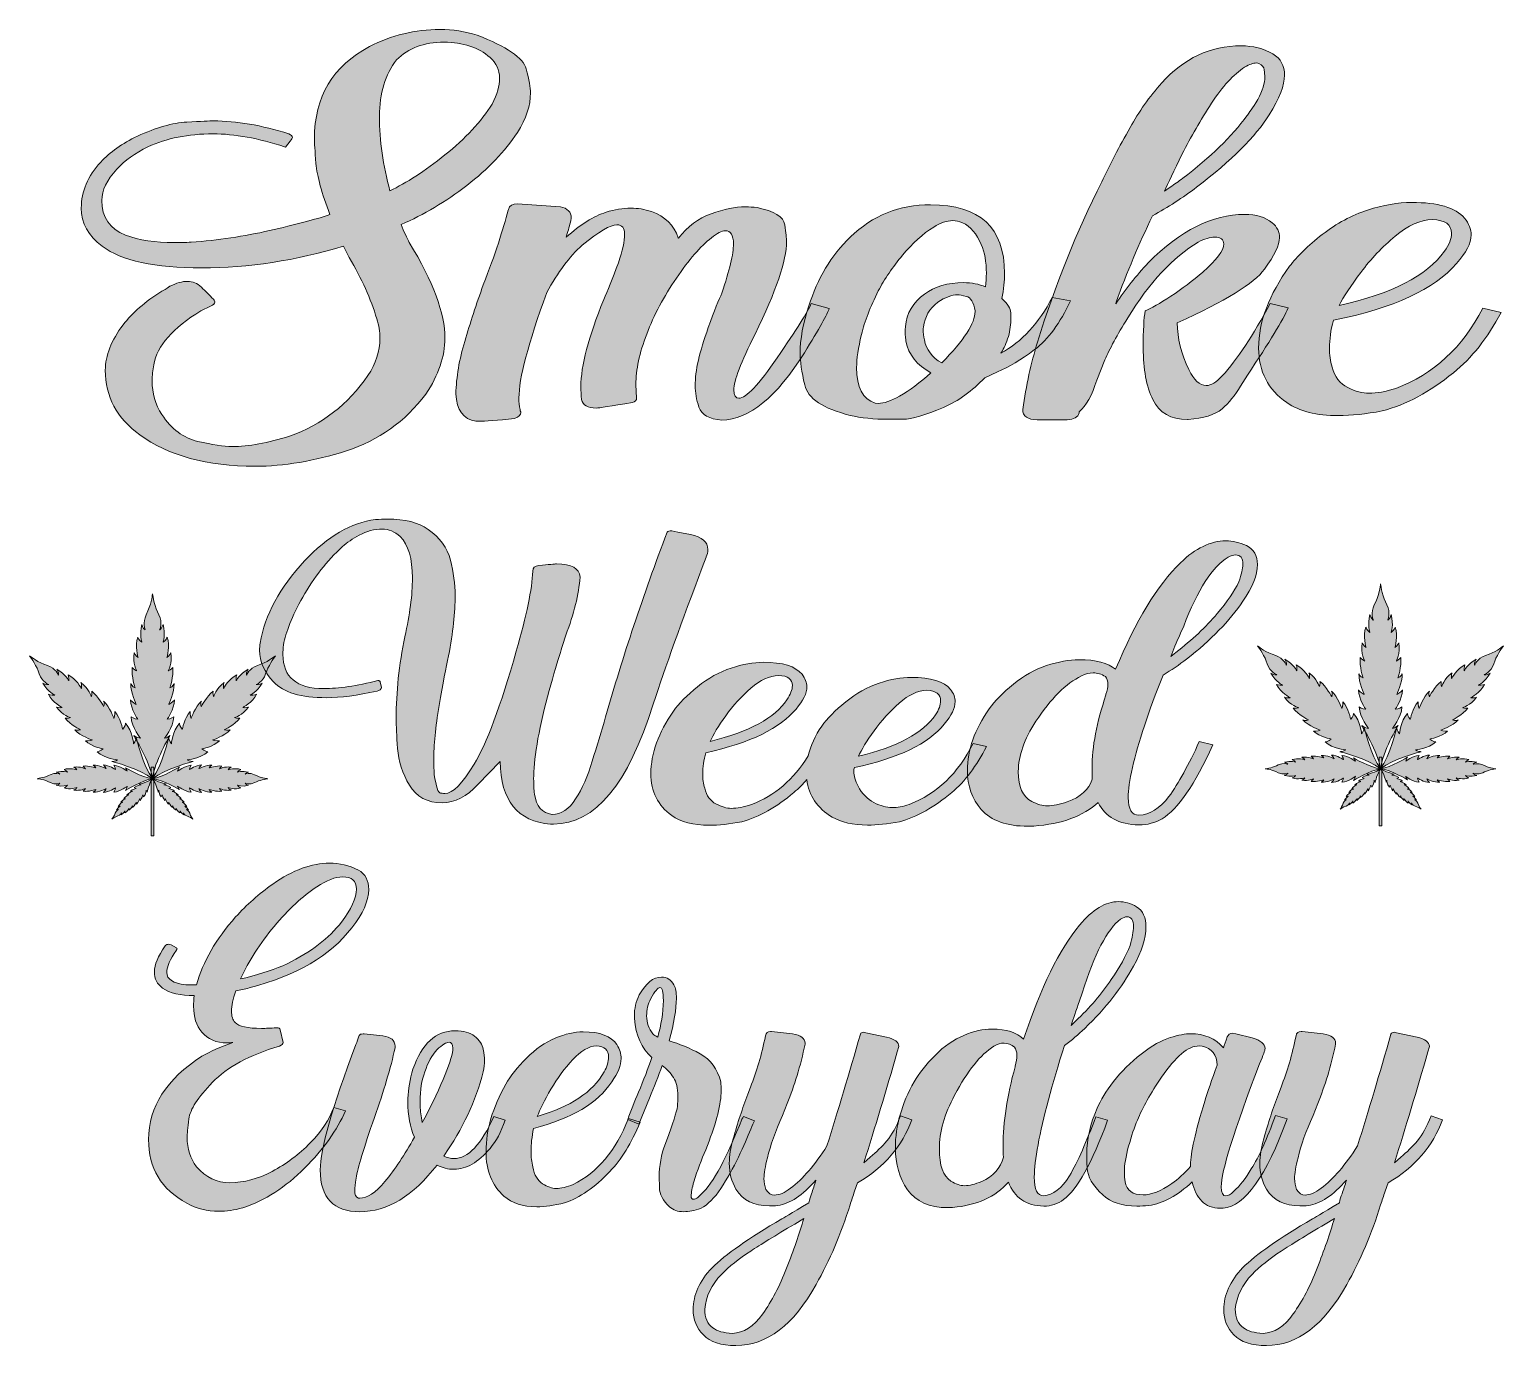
# Model space of a CAD drawing. Extents: x 554 to 1446, y -1398 to -601.
import ezdxf

# ---------------------------------------------------------------- set-up
doc = ezdxf.new("R2010")
doc.units = 0
doc.header["$MEASUREMENT"] = 0
doc.layers.add('katman 1', color=7, linetype='Continuous')

# ---------------------------------------------------------------- blocks, each defined once
blk = doc.blocks.new('block 2')
at = {"layer": 'katman 1', "true_color": 0xffffff}
h = blk.add_hatch(color=7, dxfattribs=at)
h.dxf.hatch_style = 2
edge = h.paths.add_edge_path()
edge.add_spline(control_points=[(620.52, -846.87), (606.61, -836.81), (599.66, -823.76), (599.66, -807.73), (599.66, -798.92), (603.25, -789.75), (610.44, -780.22), (615.91, -773.09), (623.72, -766.33), (633.88, -759.94), (634.82, -759.52), (636.46, -758.52), (638.81, -756.95), (642.71, -754.96), (646.23, -753.96), (649.36, -753.96), (652.48, -753.96), (655.29, -755.14), (657.8, -757.5), (660.29, -759.86), (662.72, -762.3), (665.06, -764.81), (665.69, -765.54), (666, -766.17), (666, -766.7), (666, -767.43), (665.14, -768.22), (663.42, -769.06), (663.42, -769.06), (657.56, -771.88), (657.56, -771.88), (640.52, -782.05), (630.99, -792.95), (628.96, -804.58), (628.33, -807.83), (628.02, -811.03), (628.02, -814.17), (628.02, -821.61), (629.97, -828.42), (633.88, -834.61), (639.66, -843.41), (646.93, -848.83), (655.68, -850.88), (664.44, -852.92), (671.31, -853.94), (676.32, -853.94), (686.47, -853.94), (698.12, -851.84), (711.25, -847.65), (730.94, -840.63), (746.72, -828.42), (758.6, -811.03), (763.44, -803.69), (765.87, -796.15), (765.87, -788.39), (765.87, -784.51), (765.24, -780.58), (763.99, -776.6), (760.4, -764.65), (754.85, -752.29), (747.35, -739.5), (747.35, -739.5), (743.83, -732.59), (743.83, -732.59), (715.07, -741.39), (686.47, -745.79), (658.03, -745.79), (629.58, -745.79), (609.5, -741.44), (597.78, -732.74), (589.34, -726.45), (585.12, -718.75), (585.12, -709.63), (585.12, -699.47), (589.03, -690.2), (596.84, -681.81), (602.47, -675.73), (609.89, -670.49), (619.11, -666.09), (630.37, -660.85), (640.33, -658), (649, -657.52), (657.68, -657.05), (663.03, -656.82), (665.06, -656.82), (678.97, -656.82), (694.21, -659.44), (710.78, -664.68), (712.18, -665.3), (712.89, -666.04), (712.89, -666.88), (712.89, -667.3), (712.42, -668.03), (711.48, -669.08), (711.48, -669.08), (708.67, -672.69), (708.67, -672.69), (708.67, -672.69), (708.2, -672.54), (708.2, -672.54), (692.41, -667.3), (677.96, -664.68), (664.83, -664.68), (649.82, -664.68), (636.7, -667.3), (625.44, -672.54), (617.63, -676.31), (611.38, -680.82), (606.69, -686.06), (600.59, -692.55), (597.55, -698.84), (597.55, -704.92), (597.55, -715.29), (602.31, -722.32), (611.85, -725.98), (620.13, -729.02), (629.97, -730.54), (641.39, -730.54), (644.67, -730.54), (648.1, -730.44), (651.7, -730.23), (667.8, -729.08), (683.58, -726.74), (699.05, -723.23), (714.53, -719.72), (726.72, -716.5), (735.63, -713.56), (730.62, -700.57), (727.81, -690.25), (727.19, -682.6), (726.56, -674.95), (726.25, -669.97), (726.25, -667.66), (726.25, -642.2), (737.35, -623.6), (759.54, -611.86), (772.98, -604.94), (787.2, -601.48), (802.21, -601.48), (810.02, -601.48), (817.52, -602.64), (824.71, -604.94), (842.68, -611.86), (852.57, -618.64), (854.37, -625.3), (856.16, -631.95), (857.06, -636.8), (857.06, -639.84), (857.06, -647.49), (854.4, -655.51), (849.09, -663.89), (841.59, -675.31), (831.39, -685.98), (818.5, -695.88), (805.6, -705.78), (792.36, -713.67), (778.76, -719.54), (780.48, -723.94), (782.12, -727.61), (783.69, -730.54), (798.06, -754.12), (805.25, -773.41), (805.25, -788.39), (805.25, -799.39), (801.42, -810.66), (793.77, -822.19), (781.11, -838.85), (765.05, -850.3), (745.59, -856.54), (726.13, -862.77), (707.73, -865.89), (690.38, -865.89), (661.15, -865.89), (637.87, -859.55), (620.52, -846.87)], knot_values=[0, 0, 0, 0, 1, 1, 1, 2, 2, 2, 3, 3, 3, 4, 4, 4, 5, 5, 5, 6, 6, 6, 7, 7, 7, 8, 8, 8, 9, 9, 9, 10, 10, 10, 11, 11, 11, 12, 12, 12, 13, 13, 13, 14, 14, 14, 15, 15, 15, 16, 16, 16, 17, 17, 17, 18, 18, 18, 19, 19, 19, 20, 20, 20, 21, 21, 21, 22, 22, 22, 23, 23, 23, 24, 24, 24, 25, 25, 25, 26, 26, 26, 27, 27, 27, 28, 28, 28, 29, 29, 29, 30, 30, 30, 31, 31, 31, 32, 32, 32, 33, 33, 33, 34, 34, 34, 35, 35, 35, 36, 36, 36, 37, 37, 37, 38, 38, 38, 39, 39, 39, 40, 40, 40, 41, 41, 41, 42, 42, 42, 43, 43, 43, 44, 44, 44, 45, 45, 45, 46, 46, 46, 47, 47, 47, 48, 48, 48, 49, 49, 49, 50, 50, 50, 51, 51, 51, 52, 52, 52, 53, 53, 53, 54, 54, 54, 55, 55, 55, 56, 56, 56, 57, 57, 57, 58, 58, 58, 58], degree=3, periodic=1)
edge = h.paths.add_edge_path()
edge.add_spline(control_points=[(805.25, -677.41), (817.6, -667.56), (827.13, -657.29), (833.85, -646.6), (836.82, -640.73), (838.31, -635.54), (838.31, -631.04), (838.31, -626.01), (836.43, -621.82), (832.68, -618.46), (825.49, -612.28), (816.19, -609.19), (804.78, -609.19), (792.59, -609.19), (782.98, -612.75), (775.95, -619.87), (769.07, -628.68), (765.63, -640.05), (765.63, -653.99), (765.63, -668.87), (767.74, -683.91), (771.96, -699.1), (781.81, -694.49), (792.91, -687.26), (805.25, -677.41)], knot_values=[0, 0, 0, 0, 1, 1, 1, 2, 2, 2, 3, 3, 3, 4, 4, 4, 5, 5, 5, 6, 6, 6, 7, 7, 7, 8, 8, 8, 8], degree=3, periodic=1)
h = blk.add_hatch(color=7, dxfattribs=at)
h.dxf.hatch_style = 2
edge = h.paths.add_edge_path()
edge.add_spline(control_points=[(1181.99, -837.75), (1181.99, -837.75), (1163.7, -837.75), (1163.7, -837.75), (1157.92, -837.75), (1155.03, -835.65), (1155.03, -831.46), (1157.06, -817), (1160.03, -803.43), (1163.94, -790.75), (1174.56, -756.38), (1187.53, -724.05), (1202.85, -693.76), (1207.69, -683.38), (1213.4, -672.43), (1219.97, -660.9), (1225.28, -651.26), (1231.69, -642.25), (1239.19, -633.87), (1252.47, -618.88), (1268.49, -611.39), (1287.25, -611.39), (1294.43, -611.39), (1300.85, -613.01), (1306.47, -616.26), (1311.16, -619.19), (1313.5, -623.49), (1313.5, -629.15), (1313.5, -635.23), (1310.38, -643.25), (1304.13, -653.2), (1296, -666.3), (1281.39, -680.87), (1260.29, -696.9), (1251.85, -703.29), (1242.94, -709.11), (1233.56, -714.35), (1225.43, -731.22), (1218.09, -748.62), (1211.53, -766.54), (1211.53, -766.54), (1211.29, -767.48), (1211.29, -767.48), (1217.23, -758.79), (1223.79, -750.51), (1230.98, -742.65), (1250.52, -723.15), (1269.98, -713.41), (1289.36, -713.41), (1296.39, -713.41), (1301.94, -715.08), (1306, -718.44), (1308.97, -720.95), (1310.46, -723.99), (1310.46, -727.56), (1310.46, -731.85), (1307.41, -738.22), (1301.31, -746.65), (1295.22, -755.09), (1277.64, -765.91), (1248.57, -779.12), (1248.57, -788.34), (1250.91, -797.77), (1255.6, -807.41), (1258.57, -813.8), (1262.08, -817), (1266.15, -817), (1268.96, -817), (1272.16, -815.06), (1275.76, -811.18), (1284.82, -801.23), (1294.51, -786.61), (1304.83, -767.33), (1304.83, -767.33), (1315.61, -770), (1315.61, -770), (1312.64, -777.23), (1304.44, -790.8), (1291, -810.71), (1291, -810.71), (1286.78, -817.31), (1286.78, -817.31), (1283.65, -822.87), (1279.94, -827.48), (1275.64, -831.15), (1271.34, -834.82), (1264.51, -836.96), (1255.13, -837.59), (1255.13, -837.59), (1254.66, -837.59), (1254.66, -837.59), (1244.66, -837.59), (1237.7, -833.58), (1233.8, -825.57), (1229.89, -817.55), (1227.94, -807.1), (1227.94, -794.21), (1227.94, -783.62), (1228.32, -776.18), (1229.11, -771.88), (1232.7, -770.31), (1237.9, -767.33), (1244.7, -762.92), (1251.5, -758.52), (1257.94, -753.65), (1264.04, -748.3), (1272.48, -740.97), (1276.7, -735.31), (1276.7, -731.33), (1276.7, -728.6), (1274.9, -727.24), (1271.31, -727.24), (1268.34, -727.24), (1264.98, -728.24), (1261.23, -730.23), (1245.91, -739.34), (1231.69, -754.65), (1218.56, -776.13), (1212.15, -786.5), (1207.54, -794.94), (1204.73, -801.44), (1204.73, -801.44), (1199.8, -813.7), (1199.8, -813.7), (1196.99, -822.92), (1193.47, -829.32), (1189.25, -832.88), (1189.25, -832.88), (1189.25, -833.51), (1189.25, -833.51), (1188.32, -836.23), (1185.89, -837.64), (1181.99, -837.75)], knot_values=[0, 0, 0, 0, 1, 1, 1, 2, 2, 2, 3, 3, 3, 4, 4, 4, 5, 5, 5, 6, 6, 6, 7, 7, 7, 8, 8, 8, 9, 9, 9, 10, 10, 10, 11, 11, 11, 12, 12, 12, 13, 13, 13, 14, 14, 14, 15, 15, 15, 16, 16, 16, 17, 17, 17, 18, 18, 18, 19, 19, 19, 20, 20, 20, 21, 21, 21, 22, 22, 22, 23, 23, 23, 24, 24, 24, 25, 25, 25, 26, 26, 26, 27, 27, 27, 28, 28, 28, 29, 29, 29, 30, 30, 30, 31, 31, 31, 32, 32, 32, 33, 33, 33, 34, 34, 34, 35, 35, 35, 36, 36, 36, 37, 37, 37, 38, 38, 38, 39, 39, 39, 40, 40, 40, 41, 41, 41, 42, 42, 42, 43, 43, 43, 44, 44, 44, 44], degree=3, periodic=1)
edge = h.paths.add_edge_path()
edge.add_spline(control_points=[(1240.83, -699.42), (1240.83, -699.42), (1244.35, -696.9), (1244.35, -696.9), (1246.84, -695.23), (1249.35, -693.44), (1251.85, -691.56), (1268.57, -678.88), (1281.54, -666.25), (1290.76, -653.67), (1291.39, -652.94), (1293.18, -650.32), (1296.16, -645.81), (1296.16, -645.81), (1297.33, -643.93), (1297.33, -643.93), (1300.14, -638.37), (1301.55, -633.81), (1301.55, -630.25), (1301.55, -629.2), (1301.43, -627.79), (1301.2, -626.01), (1300.96, -624.22), (1299.91, -622.92), (1298.03, -622.08), (1297.56, -621.87), (1297.01, -621.76), (1296.39, -621.76), (1294.67, -621.76), (1292.32, -622.6), (1289.36, -624.28), (1282.64, -628.68), (1275.95, -635.96), (1269.31, -646.13), (1262.67, -656.29), (1256.77, -666.54), (1251.61, -676.86), (1246.46, -687.18), (1242.86, -694.7), (1240.83, -699.42)], knot_values=[0, 0, 0, 0, 1, 1, 1, 2, 2, 2, 3, 3, 3, 4, 4, 4, 5, 5, 5, 6, 6, 6, 7, 7, 7, 8, 8, 8, 9, 9, 9, 10, 10, 10, 11, 11, 11, 12, 12, 12, 13, 13, 13, 13], degree=3, periodic=1)
h = blk.add_hatch(color=7, dxfattribs=at)
h.dxf.hatch_style = 2
edge = h.paths.add_edge_path()
edge.add_spline(control_points=[(824.01, -838.69), (816.35, -837.44), (812.29, -831.88), (811.82, -822.03), (812.13, -811.97), (813.93, -801.39), (817.21, -790.28), (820.49, -779.17), (824.24, -767.8), (828.46, -756.16), (835.65, -737.41), (840.65, -722.32), (843.47, -710.89), (843.47, -710.89), (843.7, -710.42), (843.7, -710.42), (844.32, -708.12), (846.12, -706.96), (849.09, -706.96), (849.09, -706.96), (875.11, -708.85), (875.11, -708.85), (879.49, -709.69), (881.68, -711.94), (881.68, -715.61), (881.68, -715.61), (881.68, -715.92), (881.68, -715.92), (881.05, -718.86), (880.27, -721.9), (879.33, -725.04), (879.33, -725.04), (878.63, -727.24), (878.63, -727.24), (887.22, -719.59), (895.28, -714.56), (902.78, -712.15), (907.93, -710.47), (912.93, -709.63), (917.78, -709.63), (922, -709.63), (926.14, -710.32), (930.21, -711.68), (938.65, -714.72), (944.04, -720.01), (946.38, -727.56), (946.38, -727.56), (946.62, -727.87), (946.62, -727.87), (952.09, -720.74), (958.69, -715.79), (966.43, -713.01), (974.16, -710.24), (981.08, -708.85), (987.17, -708.85), (989.52, -708.85), (991.86, -709.01), (994.21, -709.32), (1004.68, -711.42), (1010.26, -714.9), (1010.97, -719.77), (1011.67, -724.65), (1012.02, -727.98), (1012.02, -729.76), (1012.02, -741.29), (1005.69, -759.99), (993.03, -785.87), (984.44, -802.96), (980.14, -814.22), (980.14, -819.67), (980.14, -823.03), (981.15, -824.7), (983.19, -824.7), (987.41, -824.7), (995.14, -816.53), (1006.4, -800.18), (1018.12, -783.2), (1024.99, -772.25), (1027.03, -767.33), (1027.03, -767.33), (1037.81, -770.47), (1037.81, -770.47), (1036.87, -773.61), (1031.87, -782.52), (1022.81, -797.19), (1006.08, -824.13), (989.44, -837.7), (972.87, -837.91), (965.21, -837.38), (960.6, -834.79), (959.04, -830.13), (957.48, -825.46), (956.7, -821.14), (956.7, -817.16), (956.7, -808.25), (959.35, -796.51), (964.67, -781.95), (968.42, -771.57), (971.15, -764.65), (972.87, -761.2), (977.56, -747.26), (979.91, -737.3), (979.91, -731.33), (979.91, -725.98), (978.26, -723.31), (974.98, -723.31), (972.79, -723.31), (969.98, -724.73), (966.54, -727.56), (959.98, -732.8), (952.91, -740.94), (945.33, -752), (937.74, -763.06), (931.77, -774.35), (927.39, -785.87), (923.01, -797.41), (920.83, -807.57), (920.83, -816.37), (920.83, -816.37), (921.3, -824.7), (921.3, -824.7), (921.3, -825.96), (920.44, -826.8), (918.72, -827.22), (905.59, -829.52), (898.32, -830.68), (896.92, -830.68), (891.6, -830.68), (888.63, -828.95), (888.01, -825.49), (887.69, -822.87), (887.54, -820.25), (887.54, -817.63), (887.54, -805.26), (892.15, -787.71), (901.37, -764.97), (903.72, -759.94), (906.68, -752.5), (910.28, -742.65), (912.78, -735.41), (914.03, -729.65), (914.03, -725.35), (914.03, -721.58), (912.47, -719.7), (909.34, -719.7), (905.59, -719.7), (898.56, -723.84), (888.24, -732.11), (880.74, -738.82), (873.63, -748.36), (866.91, -760.72), (855.66, -791.64), (850.03, -812.91), (850.03, -824.55), (850.03, -827.06), (850.26, -829.42), (850.73, -831.62), (850.73, -832.15), (850.89, -832.62), (851.2, -833.03), (851.2, -833.03), (851.2, -833.35), (851.2, -833.35), (851.2, -834.92), (849.95, -836.12), (847.45, -836.96), (836.98, -838.12), (829.63, -838.69), (825.41, -838.69), (825.41, -838.69), (824.01, -838.69), (824.01, -838.69)], knot_values=[0, 0, 0, 0, 1, 1, 1, 2, 2, 2, 3, 3, 3, 4, 4, 4, 5, 5, 5, 6, 6, 6, 7, 7, 7, 8, 8, 8, 9, 9, 9, 10, 10, 10, 11, 11, 11, 12, 12, 12, 13, 13, 13, 14, 14, 14, 15, 15, 15, 16, 16, 16, 17, 17, 17, 18, 18, 18, 19, 19, 19, 20, 20, 20, 21, 21, 21, 22, 22, 22, 23, 23, 23, 24, 24, 24, 25, 25, 25, 26, 26, 26, 27, 27, 27, 28, 28, 28, 29, 29, 29, 30, 30, 30, 31, 31, 31, 32, 32, 32, 33, 33, 33, 34, 34, 34, 35, 35, 35, 36, 36, 36, 37, 37, 37, 38, 38, 38, 39, 39, 39, 40, 40, 40, 41, 41, 41, 42, 42, 42, 43, 43, 43, 44, 44, 44, 45, 45, 45, 46, 46, 46, 47, 47, 47, 48, 48, 48, 49, 49, 49, 50, 50, 50, 51, 51, 51, 52, 52, 52, 53, 53, 53, 54, 54, 54, 55, 55, 55, 56, 56, 56, 57, 57, 57, 57], degree=3, periodic=1)
h = blk.add_hatch(color=7, dxfattribs=at)
h.dxf.hatch_style = 2
edge = h.paths.add_edge_path()
edge.add_spline(control_points=[(1073.91, -837.44), (1064.85, -837.44), (1057.03, -836.65), (1050.47, -835.08), (1034.06, -830.99), (1024.92, -824.86), (1023.04, -816.69), (1021.17, -808.51), (1020.23, -802.22), (1020.23, -797.82), (1020.23, -788.92), (1022.03, -779.22), (1025.62, -768.74), (1030.62, -752.39), (1038.98, -738.51), (1050.7, -727.08), (1064.14, -714.09), (1080.32, -707.59), (1099.23, -707.59), (1129.08, -707.59), (1144.01, -721.42), (1144.01, -749.09), (1144.01, -753.7), (1143.46, -758.79), (1142.37, -764.34), (1145.96, -767.59), (1147.76, -770.47), (1147.76, -772.99), (1147.76, -772.99), (1147.76, -777.39), (1147.76, -777.39), (1147.76, -781.37), (1147.13, -785.14), (1145.89, -788.71), (1144.48, -792.79), (1143.07, -795.73), (1141.66, -797.51), (1154.48, -790.49), (1164.87, -779.22), (1172.84, -763.71), (1172.84, -763.71), (1183.86, -765.75), (1183.86, -765.75), (1177.61, -779.27), (1170.38, -789.12), (1162.18, -795.31), (1153.97, -801.49), (1146.51, -805.95), (1139.79, -808.67), (1139.79, -808.67), (1132.05, -812.28), (1132.05, -812.28), (1124.39, -820.36), (1116.03, -826.38), (1106.97, -830.36), (1096.03, -834.97), (1087.9, -837.33), (1082.59, -837.44), (1082.59, -837.44), (1073.91, -837.44), (1073.91, -837.44)], knot_values=[0, 0, 0, 0, 1, 1, 1, 2, 2, 2, 3, 3, 3, 4, 4, 4, 5, 5, 5, 6, 6, 6, 7, 7, 7, 8, 8, 8, 9, 9, 9, 10, 10, 10, 11, 11, 11, 12, 12, 12, 13, 13, 13, 14, 14, 14, 15, 15, 15, 16, 16, 16, 17, 17, 17, 18, 18, 18, 19, 19, 19, 20, 20, 20, 20], degree=3, periodic=1)
edge = h.paths.add_edge_path()
edge.add_spline(control_points=[(1080.48, -823.45), (1086.57, -819.99), (1092.9, -815.27), (1099.47, -809.3), (1091.03, -804.79), (1085.95, -798.4), (1084.23, -790.12), (1084.23, -790.12), (1084.23, -789.49), (1084.23, -789.49), (1083.91, -786.98), (1083.76, -784.93), (1083.76, -783.36), (1083.76, -783.36), (1083.99, -781.32), (1083.99, -781.32), (1084.77, -773.25), (1088.6, -766.7), (1095.48, -761.67), (1101.73, -757.06), (1109.62, -754.75), (1119.16, -754.75), (1124.16, -754.75), (1128.61, -755.59), (1132.52, -757.27), (1132.83, -754.44), (1132.99, -751.71), (1132.99, -749.09), (1132.99, -742.17), (1131.97, -736.36), (1129.94, -731.64), (1127.28, -725.25), (1123.46, -720.85), (1118.46, -718.44), (1116.58, -717.6), (1114.62, -717.18), (1112.6, -717.18), (1109.16, -717.18), (1105.33, -718.49), (1101.11, -721.11), (1094.54, -725.2), (1088.25, -730.86), (1082.24, -738.09), (1076.22, -745.32), (1071.34, -752.55), (1067.58, -759.78), (1062.74, -769.32), (1059.34, -778.12), (1057.39, -786.19), (1055.43, -794.26), (1054.46, -800.91), (1054.46, -806.15), (1054.46, -818.1), (1058.21, -825.28), (1065.71, -827.69), (1065.71, -827.69), (1067.58, -827.85), (1067.58, -827.85), (1070.87, -827.85), (1075.16, -826.38), (1080.48, -823.45)], knot_values=[0, 0, 0, 0, 1, 1, 1, 2, 2, 2, 3, 3, 3, 4, 4, 4, 5, 5, 5, 6, 6, 6, 7, 7, 7, 8, 8, 8, 9, 9, 9, 10, 10, 10, 11, 11, 11, 12, 12, 12, 13, 13, 13, 14, 14, 14, 15, 15, 15, 16, 16, 16, 17, 17, 17, 18, 18, 18, 19, 19, 19, 20, 20, 20, 20], degree=3, periodic=1)
edge = h.paths.add_edge_path()
edge.add_spline(control_points=[(1126.19, -772.2), (1126.19, -772.2), (1126.19, -771.73), (1126.19, -771.73), (1125.25, -766.59), (1123.5, -763.71), (1120.92, -763.08), (1118.34, -762.45), (1116.58, -762.14), (1115.64, -762.14), (1112.05, -762.14), (1108.06, -763.61), (1103.69, -766.54), (1098.53, -770.52), (1095.64, -775.5), (1095.01, -781.47), (1095.01, -781.47), (1094.78, -782.73), (1094.78, -782.73), (1094.78, -785.04), (1095.01, -787.24), (1095.48, -789.33), (1096.57, -795.31), (1100.09, -799.97), (1106.03, -803.32), (1119.47, -789.6), (1126.19, -779.22), (1126.19, -772.2)], knot_values=[0, 0, 0, 0, 1, 1, 1, 2, 2, 2, 3, 3, 3, 4, 4, 4, 5, 5, 5, 6, 6, 6, 7, 7, 7, 8, 8, 8, 9, 9, 9, 9], degree=3, periodic=1)
h = blk.add_hatch(color=7, dxfattribs=at)
h.dxf.hatch_style = 2
edge = h.paths.add_edge_path()
edge.add_spline(control_points=[(1314.91, -827.38), (1303.5, -819.52), (1297.8, -808.51), (1297.8, -794.36), (1297.8, -778.54), (1304.05, -762.04), (1316.55, -744.85), (1321.08, -738.77), (1327.69, -732.35), (1336.36, -725.59), (1345.04, -718.83), (1354.18, -713.91), (1363.79, -710.81), (1373.4, -707.72), (1382.27, -706.18), (1390.4, -706.18), (1406.34, -706.18), (1417.04, -709.32), (1422.52, -715.61), (1425.17, -719.07), (1426.5, -722.47), (1426.5, -725.83), (1426.5, -730.86), (1423.53, -736.62), (1417.59, -743.12), (1404.47, -758.63), (1379.61, -770.1), (1343.04, -777.54), (1341.48, -783.62), (1340.7, -789.18), (1340.7, -794.21), (1340.7, -798.4), (1341.24, -802.28), (1342.34, -805.84), (1343.9, -811.81), (1347.03, -815.95), (1351.72, -818.26), (1356.41, -820.56), (1360.7, -821.72), (1364.61, -821.72), (1369.3, -821.72), (1374.69, -820.72), (1380.79, -818.73), (1403.76, -810.14), (1421.34, -793.95), (1433.53, -770.16), (1433.53, -770.16), (1444.55, -772.83), (1444.55, -772.83), (1436.42, -788.23), (1426.81, -800.39), (1415.72, -809.3), (1401.49, -820.93), (1387.12, -828.63), (1372.58, -832.41), (1362.74, -834.29), (1353.9, -835.24), (1346.09, -835.24), (1332.8, -835.24), (1322.41, -832.62), (1314.91, -827.38)], knot_values=[0, 0, 0, 0, 1, 1, 1, 2, 2, 2, 3, 3, 3, 4, 4, 4, 5, 5, 5, 6, 6, 6, 7, 7, 7, 8, 8, 8, 9, 9, 9, 10, 10, 10, 11, 11, 11, 12, 12, 12, 13, 13, 13, 14, 14, 14, 15, 15, 15, 16, 16, 16, 17, 17, 17, 18, 18, 18, 19, 19, 19, 20, 20, 20, 20], degree=3, periodic=1)
edge = h.paths.add_edge_path()
edge.add_spline(control_points=[(1410.33, -735.73), (1413.14, -731.85), (1414.55, -728.18), (1414.55, -724.73), (1414.55, -719.59), (1410.71, -716.87), (1403.06, -716.55), (1395.71, -716.76), (1388.17, -720.12), (1380.44, -726.61), (1372.7, -733.11), (1365.78, -740.42), (1359.69, -748.54), (1353.59, -756.66), (1349.22, -763.34), (1346.56, -768.58), (1378.29, -761.56), (1399.54, -750.61), (1410.33, -735.73)], knot_values=[0, 0, 0, 0, 1, 1, 1, 2, 2, 2, 3, 3, 3, 4, 4, 4, 5, 5, 5, 6, 6, 6, 6], degree=3, periodic=1)
at = {"layer": 'katman 1', "lineweight": 0}
for points, knots in [([(620.52, -846.87), (606.61, -836.81), (599.66, -823.76), (599.66, -807.73), (599.66, -798.92), (603.25, -789.75), (610.44, -780.22), (615.91, -773.09), (623.72, -766.33), (633.88, -759.94), (634.82, -759.52), (636.46, -758.52), (638.81, -756.95), (642.71, -754.96), (646.23, -753.96), (649.36, -753.96), (652.48, -753.96), (655.29, -755.14), (657.8, -757.5), (660.29, -759.86), (662.72, -762.3), (665.06, -764.81), (665.69, -765.54), (666, -766.17), (666, -766.7), (666, -767.43), (665.14, -768.22), (663.42, -769.06), (663.42, -769.06), (657.56, -771.88), (657.56, -771.88), (640.52, -782.05), (630.99, -792.95), (628.96, -804.58), (628.33, -807.83), (628.02, -811.03), (628.02, -814.17), (628.02, -821.61), (629.97, -828.42), (633.88, -834.61), (639.66, -843.41), (646.93, -848.83), (655.68, -850.88), (664.44, -852.92), (671.31, -853.94), (676.32, -853.94), (686.47, -853.94), (698.12, -851.84), (711.25, -847.65), (730.94, -840.63), (746.72, -828.42), (758.6, -811.03), (763.44, -803.69), (765.87, -796.15), (765.87, -788.39), (765.87, -784.51), (765.24, -780.58), (763.99, -776.6), (760.4, -764.65), (754.85, -752.29), (747.35, -739.5), (747.35, -739.5), (743.83, -732.59), (743.83, -732.59), (715.07, -741.39), (686.47, -745.79), (658.03, -745.79), (629.58, -745.79), (609.5, -741.44), (597.78, -732.74), (589.34, -726.45), (585.12, -718.75), (585.12, -709.63), (585.12, -699.47), (589.03, -690.2), (596.84, -681.81), (602.47, -675.73), (609.89, -670.49), (619.11, -666.09), (630.37, -660.85), (640.33, -658), (649, -657.52), (657.68, -657.05), (663.03, -656.82), (665.06, -656.82), (678.97, -656.82), (694.21, -659.44), (710.78, -664.68), (712.18, -665.3), (712.89, -666.04), (712.89, -666.88), (712.89, -667.3), (712.42, -668.03), (711.48, -669.08), (711.48, -669.08), (708.67, -672.69), (708.67, -672.69), (708.67, -672.69), (708.2, -672.54), (708.2, -672.54), (692.41, -667.3), (677.96, -664.68), (664.83, -664.68), (649.82, -664.68), (636.7, -667.3), (625.44, -672.54), (617.63, -676.31), (611.38, -680.82), (606.69, -686.06), (600.59, -692.55), (597.55, -698.84), (597.55, -704.92), (597.55, -715.29), (602.31, -722.32), (611.85, -725.98), (620.13, -729.02), (629.97, -730.54), (641.39, -730.54), (644.67, -730.54), (648.1, -730.44), (651.7, -730.23), (667.8, -729.08), (683.58, -726.74), (699.05, -723.23), (714.53, -719.72), (726.72, -716.5), (735.63, -713.56), (730.62, -700.57), (727.81, -690.25), (727.19, -682.6), (726.56, -674.95), (726.25, -669.97), (726.25, -667.66), (726.25, -642.2), (737.35, -623.6), (759.54, -611.86), (772.98, -604.94), (787.2, -601.48), (802.21, -601.48), (810.02, -601.48), (817.52, -602.64), (824.71, -604.94), (842.68, -611.86), (852.57, -618.64), (854.37, -625.3), (856.16, -631.95), (857.06, -636.8), (857.06, -639.84), (857.06, -647.49), (854.4, -655.51), (849.09, -663.89), (841.59, -675.31), (831.39, -685.98), (818.5, -695.88), (805.6, -705.78), (792.36, -713.67), (778.76, -719.54), (780.48, -723.94), (782.12, -727.61), (783.69, -730.54), (798.06, -754.12), (805.25, -773.41), (805.25, -788.39), (805.25, -799.39), (801.42, -810.66), (793.77, -822.19), (781.11, -838.85), (765.05, -850.3), (745.59, -856.54), (726.13, -862.77), (707.73, -865.89), (690.38, -865.89), (661.15, -865.89), (637.87, -859.55), (620.52, -846.87)], [0, 0, 0, 0, 1, 1, 1, 2, 2, 2, 3, 3, 3, 4, 4, 4, 5, 5, 5, 6, 6, 6, 7, 7, 7, 8, 8, 8, 9, 9, 9, 10, 10, 10, 11, 11, 11, 12, 12, 12, 13, 13, 13, 14, 14, 14, 15, 15, 15, 16, 16, 16, 17, 17, 17, 18, 18, 18, 19, 19, 19, 20, 20, 20, 21, 21, 21, 22, 22, 22, 23, 23, 23, 24, 24, 24, 25, 25, 25, 26, 26, 26, 27, 27, 27, 28, 28, 28, 29, 29, 29, 30, 30, 30, 31, 31, 31, 32, 32, 32, 33, 33, 33, 34, 34, 34, 35, 35, 35, 36, 36, 36, 37, 37, 37, 38, 38, 38, 39, 39, 39, 40, 40, 40, 41, 41, 41, 42, 42, 42, 43, 43, 43, 44, 44, 44, 45, 45, 45, 46, 46, 46, 47, 47, 47, 48, 48, 48, 49, 49, 49, 50, 50, 50, 51, 51, 51, 52, 52, 52, 53, 53, 53, 54, 54, 54, 55, 55, 55, 56, 56, 56, 57, 57, 57, 58, 58, 58, 58]), ([(805.25, -677.41), (817.6, -667.56), (827.13, -657.29), (833.85, -646.6), (836.82, -640.73), (838.31, -635.54), (838.31, -631.04), (838.31, -626.01), (836.43, -621.82), (832.68, -618.46), (825.49, -612.28), (816.19, -609.19), (804.78, -609.19), (792.59, -609.19), (782.98, -612.75), (775.95, -619.87), (769.07, -628.68), (765.63, -640.05), (765.63, -653.99), (765.63, -668.87), (767.74, -683.91), (771.96, -699.1), (781.81, -694.49), (792.91, -687.26), (805.25, -677.41)], [0, 0, 0, 0, 1, 1, 1, 2, 2, 2, 3, 3, 3, 4, 4, 4, 5, 5, 5, 6, 6, 6, 7, 7, 7, 8, 8, 8, 8]), ([(1181.99, -837.75), (1181.99, -837.75), (1163.7, -837.75), (1163.7, -837.75), (1157.92, -837.75), (1155.03, -835.65), (1155.03, -831.46), (1157.06, -817), (1160.03, -803.43), (1163.94, -790.75), (1174.56, -756.38), (1187.53, -724.05), (1202.85, -693.76), (1207.69, -683.38), (1213.4, -672.43), (1219.97, -660.9), (1225.28, -651.26), (1231.69, -642.25), (1239.19, -633.87), (1252.47, -618.88), (1268.49, -611.39), (1287.25, -611.39), (1294.43, -611.39), (1300.85, -613.01), (1306.47, -616.26), (1311.16, -619.19), (1313.5, -623.49), (1313.5, -629.15), (1313.5, -635.23), (1310.38, -643.25), (1304.13, -653.2), (1296, -666.3), (1281.39, -680.87), (1260.29, -696.9), (1251.85, -703.29), (1242.94, -709.11), (1233.56, -714.35), (1225.43, -731.22), (1218.09, -748.62), (1211.53, -766.54), (1211.53, -766.54), (1211.29, -767.48), (1211.29, -767.48), (1217.23, -758.79), (1223.79, -750.51), (1230.98, -742.65), (1250.52, -723.15), (1269.98, -713.41), (1289.36, -713.41), (1296.39, -713.41), (1301.94, -715.08), (1306, -718.44), (1308.97, -720.95), (1310.46, -723.99), (1310.46, -727.56), (1310.46, -731.85), (1307.41, -738.22), (1301.31, -746.65), (1295.22, -755.09), (1277.64, -765.91), (1248.57, -779.12), (1248.57, -788.34), (1250.91, -797.77), (1255.6, -807.41), (1258.57, -813.8), (1262.08, -817), (1266.15, -817), (1268.96, -817), (1272.16, -815.06), (1275.76, -811.18), (1284.82, -801.23), (1294.51, -786.61), (1304.83, -767.33), (1304.83, -767.33), (1315.61, -770), (1315.61, -770), (1312.64, -777.23), (1304.44, -790.8), (1291, -810.71), (1291, -810.71), (1286.78, -817.31), (1286.78, -817.31), (1283.65, -822.87), (1279.94, -827.48), (1275.64, -831.15), (1271.34, -834.82), (1264.51, -836.96), (1255.13, -837.59), (1255.13, -837.59), (1254.66, -837.59), (1254.66, -837.59), (1244.66, -837.59), (1237.7, -833.58), (1233.8, -825.57), (1229.89, -817.55), (1227.94, -807.1), (1227.94, -794.21), (1227.94, -783.62), (1228.32, -776.18), (1229.11, -771.88), (1232.7, -770.31), (1237.9, -767.33), (1244.7, -762.92), (1251.5, -758.52), (1257.94, -753.65), (1264.04, -748.3), (1272.48, -740.97), (1276.7, -735.31), (1276.7, -731.33), (1276.7, -728.6), (1274.9, -727.24), (1271.31, -727.24), (1268.34, -727.24), (1264.98, -728.24), (1261.23, -730.23), (1245.91, -739.34), (1231.69, -754.65), (1218.56, -776.13), (1212.15, -786.5), (1207.54, -794.94), (1204.73, -801.44), (1204.73, -801.44), (1199.8, -813.7), (1199.8, -813.7), (1196.99, -822.92), (1193.47, -829.32), (1189.25, -832.88), (1189.25, -832.88), (1189.25, -833.51), (1189.25, -833.51), (1188.32, -836.23), (1185.89, -837.64), (1181.99, -837.75)], [0, 0, 0, 0, 1, 1, 1, 2, 2, 2, 3, 3, 3, 4, 4, 4, 5, 5, 5, 6, 6, 6, 7, 7, 7, 8, 8, 8, 9, 9, 9, 10, 10, 10, 11, 11, 11, 12, 12, 12, 13, 13, 13, 14, 14, 14, 15, 15, 15, 16, 16, 16, 17, 17, 17, 18, 18, 18, 19, 19, 19, 20, 20, 20, 21, 21, 21, 22, 22, 22, 23, 23, 23, 24, 24, 24, 25, 25, 25, 26, 26, 26, 27, 27, 27, 28, 28, 28, 29, 29, 29, 30, 30, 30, 31, 31, 31, 32, 32, 32, 33, 33, 33, 34, 34, 34, 35, 35, 35, 36, 36, 36, 37, 37, 37, 38, 38, 38, 39, 39, 39, 40, 40, 40, 41, 41, 41, 42, 42, 42, 43, 43, 43, 44, 44, 44, 44]), ([(1240.83, -699.42), (1240.83, -699.42), (1244.35, -696.9), (1244.35, -696.9), (1246.84, -695.23), (1249.35, -693.44), (1251.85, -691.56), (1268.57, -678.88), (1281.54, -666.25), (1290.76, -653.67), (1291.39, -652.94), (1293.18, -650.32), (1296.16, -645.81), (1296.16, -645.81), (1297.33, -643.93), (1297.33, -643.93), (1300.14, -638.37), (1301.55, -633.81), (1301.55, -630.25), (1301.55, -629.2), (1301.43, -627.79), (1301.2, -626.01), (1300.96, -624.22), (1299.91, -622.92), (1298.03, -622.08), (1297.56, -621.87), (1297.01, -621.76), (1296.39, -621.76), (1294.67, -621.76), (1292.32, -622.6), (1289.36, -624.28), (1282.64, -628.68), (1275.95, -635.96), (1269.31, -646.13), (1262.67, -656.29), (1256.77, -666.54), (1251.61, -676.86), (1246.46, -687.18), (1242.86, -694.7), (1240.83, -699.42)], [0, 0, 0, 0, 1, 1, 1, 2, 2, 2, 3, 3, 3, 4, 4, 4, 5, 5, 5, 6, 6, 6, 7, 7, 7, 8, 8, 8, 9, 9, 9, 10, 10, 10, 11, 11, 11, 12, 12, 12, 13, 13, 13, 13]), ([(824.01, -838.69), (816.35, -837.44), (812.29, -831.88), (811.82, -822.03), (812.13, -811.97), (813.93, -801.39), (817.21, -790.28), (820.49, -779.17), (824.24, -767.8), (828.46, -756.16), (835.65, -737.41), (840.65, -722.32), (843.47, -710.89), (843.47, -710.89), (843.7, -710.42), (843.7, -710.42), (844.32, -708.12), (846.12, -706.96), (849.09, -706.96), (849.09, -706.96), (875.11, -708.85), (875.11, -708.85), (879.49, -709.69), (881.68, -711.94), (881.68, -715.61), (881.68, -715.61), (881.68, -715.92), (881.68, -715.92), (881.05, -718.86), (880.27, -721.9), (879.33, -725.04), (879.33, -725.04), (878.63, -727.24), (878.63, -727.24), (887.22, -719.59), (895.28, -714.56), (902.78, -712.15), (907.93, -710.47), (912.93, -709.63), (917.78, -709.63), (922, -709.63), (926.14, -710.32), (930.21, -711.68), (938.65, -714.72), (944.04, -720.01), (946.38, -727.56), (946.38, -727.56), (946.62, -727.87), (946.62, -727.87), (952.09, -720.74), (958.69, -715.79), (966.43, -713.01), (974.16, -710.24), (981.08, -708.85), (987.17, -708.85), (989.52, -708.85), (991.86, -709.01), (994.21, -709.32), (1004.68, -711.42), (1010.26, -714.9), (1010.97, -719.77), (1011.67, -724.65), (1012.02, -727.98), (1012.02, -729.76), (1012.02, -741.29), (1005.69, -759.99), (993.03, -785.87), (984.44, -802.96), (980.14, -814.22), (980.14, -819.67), (980.14, -823.03), (981.15, -824.7), (983.19, -824.7), (987.41, -824.7), (995.14, -816.53), (1006.4, -800.18), (1018.12, -783.2), (1024.99, -772.25), (1027.03, -767.33), (1027.03, -767.33), (1037.81, -770.47), (1037.81, -770.47), (1036.87, -773.61), (1031.87, -782.52), (1022.81, -797.19), (1006.08, -824.13), (989.44, -837.7), (972.87, -837.91), (965.21, -837.38), (960.6, -834.79), (959.04, -830.13), (957.48, -825.46), (956.7, -821.14), (956.7, -817.16), (956.7, -808.25), (959.35, -796.51), (964.67, -781.95), (968.42, -771.57), (971.15, -764.65), (972.87, -761.2), (977.56, -747.26), (979.91, -737.3), (979.91, -731.33), (979.91, -725.98), (978.26, -723.31), (974.98, -723.31), (972.79, -723.31), (969.98, -724.73), (966.54, -727.56), (959.98, -732.8), (952.91, -740.94), (945.33, -752), (937.74, -763.06), (931.77, -774.35), (927.39, -785.87), (923.01, -797.41), (920.83, -807.57), (920.83, -816.37), (920.83, -816.37), (921.3, -824.7), (921.3, -824.7), (921.3, -825.96), (920.44, -826.8), (918.72, -827.22), (905.59, -829.52), (898.32, -830.68), (896.92, -830.68), (891.6, -830.68), (888.63, -828.95), (888.01, -825.49), (887.69, -822.87), (887.54, -820.25), (887.54, -817.63), (887.54, -805.26), (892.15, -787.71), (901.37, -764.97), (903.72, -759.94), (906.68, -752.5), (910.28, -742.65), (912.78, -735.41), (914.03, -729.65), (914.03, -725.35), (914.03, -721.58), (912.47, -719.7), (909.34, -719.7), (905.59, -719.7), (898.56, -723.84), (888.24, -732.11), (880.74, -738.82), (873.63, -748.36), (866.91, -760.72), (855.66, -791.64), (850.03, -812.91), (850.03, -824.55), (850.03, -827.06), (850.26, -829.42), (850.73, -831.62), (850.73, -832.15), (850.89, -832.62), (851.2, -833.03), (851.2, -833.03), (851.2, -833.35), (851.2, -833.35), (851.2, -834.92), (849.95, -836.12), (847.45, -836.96), (836.98, -838.12), (829.63, -838.69), (825.41, -838.69), (825.41, -838.69), (824.01, -838.69), (824.01, -838.69)], [0, 0, 0, 0, 1, 1, 1, 2, 2, 2, 3, 3, 3, 4, 4, 4, 5, 5, 5, 6, 6, 6, 7, 7, 7, 8, 8, 8, 9, 9, 9, 10, 10, 10, 11, 11, 11, 12, 12, 12, 13, 13, 13, 14, 14, 14, 15, 15, 15, 16, 16, 16, 17, 17, 17, 18, 18, 18, 19, 19, 19, 20, 20, 20, 21, 21, 21, 22, 22, 22, 23, 23, 23, 24, 24, 24, 25, 25, 25, 26, 26, 26, 27, 27, 27, 28, 28, 28, 29, 29, 29, 30, 30, 30, 31, 31, 31, 32, 32, 32, 33, 33, 33, 34, 34, 34, 35, 35, 35, 36, 36, 36, 37, 37, 37, 38, 38, 38, 39, 39, 39, 40, 40, 40, 41, 41, 41, 42, 42, 42, 43, 43, 43, 44, 44, 44, 45, 45, 45, 46, 46, 46, 47, 47, 47, 48, 48, 48, 49, 49, 49, 50, 50, 50, 51, 51, 51, 52, 52, 52, 53, 53, 53, 54, 54, 54, 55, 55, 55, 56, 56, 56, 57, 57, 57, 57]), ([(1073.91, -837.44), (1064.85, -837.44), (1057.03, -836.65), (1050.47, -835.08), (1034.06, -830.99), (1024.92, -824.86), (1023.04, -816.69), (1021.17, -808.51), (1020.23, -802.22), (1020.23, -797.82), (1020.23, -788.92), (1022.03, -779.22), (1025.62, -768.74), (1030.62, -752.39), (1038.98, -738.51), (1050.7, -727.08), (1064.14, -714.09), (1080.32, -707.59), (1099.23, -707.59), (1129.08, -707.59), (1144.01, -721.42), (1144.01, -749.09), (1144.01, -753.7), (1143.46, -758.79), (1142.37, -764.34), (1145.96, -767.59), (1147.76, -770.47), (1147.76, -772.99), (1147.76, -772.99), (1147.76, -777.39), (1147.76, -777.39), (1147.76, -781.37), (1147.13, -785.14), (1145.89, -788.71), (1144.48, -792.79), (1143.07, -795.73), (1141.66, -797.51), (1154.48, -790.49), (1164.87, -779.22), (1172.84, -763.71), (1172.84, -763.71), (1183.86, -765.75), (1183.86, -765.75), (1177.61, -779.27), (1170.38, -789.12), (1162.18, -795.31), (1153.97, -801.49), (1146.51, -805.95), (1139.79, -808.67), (1139.79, -808.67), (1132.05, -812.28), (1132.05, -812.28), (1124.39, -820.36), (1116.03, -826.38), (1106.97, -830.36), (1096.03, -834.97), (1087.9, -837.33), (1082.59, -837.44), (1082.59, -837.44), (1073.91, -837.44), (1073.91, -837.44)], [0, 0, 0, 0, 1, 1, 1, 2, 2, 2, 3, 3, 3, 4, 4, 4, 5, 5, 5, 6, 6, 6, 7, 7, 7, 8, 8, 8, 9, 9, 9, 10, 10, 10, 11, 11, 11, 12, 12, 12, 13, 13, 13, 14, 14, 14, 15, 15, 15, 16, 16, 16, 17, 17, 17, 18, 18, 18, 19, 19, 19, 20, 20, 20, 20]), ([(1314.91, -827.38), (1303.5, -819.52), (1297.8, -808.51), (1297.8, -794.36), (1297.8, -778.54), (1304.05, -762.04), (1316.55, -744.85), (1321.08, -738.77), (1327.69, -732.35), (1336.36, -725.59), (1345.04, -718.83), (1354.18, -713.91), (1363.79, -710.81), (1373.4, -707.72), (1382.27, -706.18), (1390.4, -706.18), (1406.34, -706.18), (1417.04, -709.32), (1422.52, -715.61), (1425.17, -719.07), (1426.5, -722.47), (1426.5, -725.83), (1426.5, -730.86), (1423.53, -736.62), (1417.59, -743.12), (1404.47, -758.63), (1379.61, -770.1), (1343.04, -777.54), (1341.48, -783.62), (1340.7, -789.18), (1340.7, -794.21), (1340.7, -798.4), (1341.24, -802.28), (1342.34, -805.84), (1343.9, -811.81), (1347.03, -815.95), (1351.72, -818.26), (1356.41, -820.56), (1360.7, -821.72), (1364.61, -821.72), (1369.3, -821.72), (1374.69, -820.72), (1380.79, -818.73), (1403.76, -810.14), (1421.34, -793.95), (1433.53, -770.16), (1433.53, -770.16), (1444.55, -772.83), (1444.55, -772.83), (1436.42, -788.23), (1426.81, -800.39), (1415.72, -809.3), (1401.49, -820.93), (1387.12, -828.63), (1372.58, -832.41), (1362.74, -834.29), (1353.9, -835.24), (1346.09, -835.24), (1332.8, -835.24), (1322.41, -832.62), (1314.91, -827.38)], [0, 0, 0, 0, 1, 1, 1, 2, 2, 2, 3, 3, 3, 4, 4, 4, 5, 5, 5, 6, 6, 6, 7, 7, 7, 8, 8, 8, 9, 9, 9, 10, 10, 10, 11, 11, 11, 12, 12, 12, 13, 13, 13, 14, 14, 14, 15, 15, 15, 16, 16, 16, 17, 17, 17, 18, 18, 18, 19, 19, 19, 20, 20, 20, 20]), ([(1080.48, -823.45), (1086.57, -819.99), (1092.9, -815.27), (1099.47, -809.3), (1091.03, -804.79), (1085.95, -798.4), (1084.23, -790.12), (1084.23, -790.12), (1084.23, -789.49), (1084.23, -789.49), (1083.91, -786.98), (1083.76, -784.93), (1083.76, -783.36), (1083.76, -783.36), (1083.99, -781.32), (1083.99, -781.32), (1084.77, -773.25), (1088.6, -766.7), (1095.48, -761.67), (1101.73, -757.06), (1109.62, -754.75), (1119.16, -754.75), (1124.16, -754.75), (1128.61, -755.59), (1132.52, -757.27), (1132.83, -754.44), (1132.99, -751.71), (1132.99, -749.09), (1132.99, -742.17), (1131.97, -736.36), (1129.94, -731.64), (1127.28, -725.25), (1123.46, -720.85), (1118.46, -718.44), (1116.58, -717.6), (1114.62, -717.18), (1112.6, -717.18), (1109.16, -717.18), (1105.33, -718.49), (1101.11, -721.11), (1094.54, -725.2), (1088.25, -730.86), (1082.24, -738.09), (1076.22, -745.32), (1071.34, -752.55), (1067.58, -759.78), (1062.74, -769.32), (1059.34, -778.12), (1057.39, -786.19), (1055.43, -794.26), (1054.46, -800.91), (1054.46, -806.15), (1054.46, -818.1), (1058.21, -825.28), (1065.71, -827.69), (1065.71, -827.69), (1067.58, -827.85), (1067.58, -827.85), (1070.87, -827.85), (1075.16, -826.38), (1080.48, -823.45)], [0, 0, 0, 0, 1, 1, 1, 2, 2, 2, 3, 3, 3, 4, 4, 4, 5, 5, 5, 6, 6, 6, 7, 7, 7, 8, 8, 8, 9, 9, 9, 10, 10, 10, 11, 11, 11, 12, 12, 12, 13, 13, 13, 14, 14, 14, 15, 15, 15, 16, 16, 16, 17, 17, 17, 18, 18, 18, 19, 19, 19, 20, 20, 20, 20]), ([(1410.33, -735.73), (1413.14, -731.85), (1414.55, -728.18), (1414.55, -724.73), (1414.55, -719.59), (1410.71, -716.87), (1403.06, -716.55), (1395.71, -716.76), (1388.17, -720.12), (1380.44, -726.61), (1372.7, -733.11), (1365.78, -740.42), (1359.69, -748.54), (1353.59, -756.66), (1349.22, -763.34), (1346.56, -768.58), (1378.29, -761.56), (1399.54, -750.61), (1410.33, -735.73)], [0, 0, 0, 0, 1, 1, 1, 2, 2, 2, 3, 3, 3, 4, 4, 4, 5, 5, 5, 6, 6, 6, 6]), ([(1126.19, -772.2), (1126.19, -772.2), (1126.19, -771.73), (1126.19, -771.73), (1125.25, -766.59), (1123.5, -763.71), (1120.92, -763.08), (1118.34, -762.45), (1116.58, -762.14), (1115.64, -762.14), (1112.05, -762.14), (1108.06, -763.61), (1103.69, -766.54), (1098.53, -770.52), (1095.64, -775.5), (1095.01, -781.47), (1095.01, -781.47), (1094.78, -782.73), (1094.78, -782.73), (1094.78, -785.04), (1095.01, -787.24), (1095.48, -789.33), (1096.57, -795.31), (1100.09, -799.97), (1106.03, -803.32), (1119.47, -789.6), (1126.19, -779.22), (1126.19, -772.2)], [0, 0, 0, 0, 1, 1, 1, 2, 2, 2, 3, 3, 3, 4, 4, 4, 5, 5, 5, 6, 6, 6, 7, 7, 7, 8, 8, 8, 9, 9, 9, 9])]:
    blk.add_open_spline(points, degree=3, knots=knots, dxfattribs=at)
blk = doc.blocks.new('block 3')
at = {"layer": 'katman 1', "true_color": 0xffffff}
h = blk.add_hatch(color=7, dxfattribs=at)
h.dxf.hatch_style = 2
edge = h.paths.add_edge_path()
edge.add_spline(control_points=[(869.11, -1082.51), (849.24, -1080.91), (839.08, -1068.27), (838.62, -1044.61), (838.62, -1044.61), (825.18, -1058.45), (825.18, -1058.45), (818.41, -1065.91), (811.23, -1069.64), (803.65, -1069.64), (794.57, -1069.64), (787.94, -1066.07), (783.75, -1058.93), (779.56, -1051.79), (777.17, -1044.41), (776.6, -1036.79), (776.02, -1029.17), (775.74, -1023.12), (775.74, -1018.63), (775.74, -1002.67), (777.46, -986.14), (780.91, -969.06), (784.01, -955.67), (785.56, -943.79), (785.56, -933.45), (785.56, -921.82), (783.09, -913.48), (778.15, -908.42), (774.82, -905.46), (771.2, -903.97), (767.3, -903.97), (762.59, -903.97), (757.94, -905.18), (753.34, -907.58), (749.32, -909.75), (745.93, -912.08), (743.18, -914.56), (733.76, -923.14), (725.78, -933.31), (719.23, -945.06), (712.68, -956.81), (708.78, -966.45), (707.52, -973.99), (707.29, -976.08), (707.17, -978), (707.17, -979.77), (707.17, -993.56), (715.38, -1000.46), (731.81, -1000.46), (740.88, -1000.46), (751.85, -998.86), (764.71, -995.65), (765.06, -995.65), (765.32, -995.69), (765.49, -995.77), (765.66, -995.85), (765.77, -995.95), (765.83, -996.07), (765.89, -996.19), (765.98, -996.29), (766.09, -996.37), (766.09, -996.37), (766.78, -999.74), (766.78, -999.74), (766.78, -1000.86), (765.92, -1001.62), (764.2, -1002.02), (752.25, -1004.67), (742.03, -1005.99), (733.53, -1005.99), (718.14, -1005.99), (707.46, -1002.83), (701.49, -996.49), (695.86, -990.56), (693.05, -984.14), (693.05, -977.24), (693.05, -975.88), (693.16, -974.43), (693.39, -972.91), (696.26, -955.91), (705.22, -939.34), (720.27, -923.22), (734.28, -908.23), (748.58, -899.88), (763.16, -898.2), (765.69, -897.96), (768.16, -897.84), (770.57, -897.84), (781.02, -897.84), (789.18, -899.92), (795.03, -904.09), (802.15, -909.07), (806.66, -915.26), (808.56, -922.68), (810.45, -930.1), (811.4, -937.22), (811.4, -944.04), (811.4, -954.3), (810.08, -966.53), (807.44, -980.73), (805.83, -987.55), (803.93, -997.55), (801.75, -1010.75), (799.57, -1023.94), (798.48, -1034.99), (798.48, -1043.89), (798.48, -1046.86), (798.59, -1049.71), (798.82, -1052.43), (799.86, -1059.89), (801.12, -1063.68), (802.61, -1063.8), (804.11, -1063.92), (804.97, -1063.98), (805.2, -1063.98), (809.91, -1063.98), (815.82, -1058.05), (822.94, -1046.18), (830.41, -1033.99), (838.91, -1011.21), (848.44, -977.84), (854.64, -956.19), (857.97, -940.07), (858.43, -929.48), (858.43, -927.39), (859.64, -926.23), (862.05, -925.99), (868.14, -925.35), (871.7, -925.03), (872.73, -925.03), (881.92, -925.03), (886.69, -927.67), (887.03, -932.97), (886.23, -943.48), (883.35, -955.22), (878.42, -968.22), (878.42, -968.22), (876.35, -974.35), (876.35, -974.35), (876.01, -975.8), (875.43, -977.8), (874.63, -980.37), (872.56, -986.79), (870.12, -995.17), (867.31, -1005.51), (864.49, -1015.86), (862.4, -1025.38), (861.02, -1034.09), (859.64, -1042.79), (858.95, -1049.83), (858.95, -1055.2), (858.95, -1058.49), (859.12, -1061.54), (859.47, -1064.34), (860.61, -1071.8), (864.12, -1075.89), (869.98, -1076.62), (869.98, -1076.62), (870.15, -1076.62), (870.15, -1076.62), (875.66, -1076.62), (880.4, -1073.51), (884.36, -1067.29), (888.32, -1061.08), (891.68, -1053.44), (894.44, -1044.37), (897.2, -1035.31), (899.89, -1026.37), (902.54, -1017.54), (912.87, -981.13), (925.28, -943.88), (939.75, -905.78), (940.32, -905.22), (941.24, -904.94), (942.51, -904.94), (942.51, -904.94), (946.3, -905.78), (946.3, -905.78), (946.3, -905.78), (953.88, -907.22), (953.88, -907.22), (960.88, -908.75), (964.39, -911.75), (964.39, -916.24), (964.39, -918.01), (964.04, -919.53), (963.35, -920.82), (963.35, -920.82), (963.35, -920.94), (963.35, -920.94), (950.6, -954.46), (940.44, -982.58), (932.86, -1005.27), (932.86, -1005.27), (931.31, -1009.84), (931.31, -1009.84), (916.26, -1058.29), (896.16, -1082.51), (871.01, -1082.51), (871.01, -1082.51), (869.11, -1082.51), (869.11, -1082.51)], knot_values=[0, 0, 0, 0, 1, 1, 1, 2, 2, 2, 3, 3, 3, 4, 4, 4, 5, 5, 5, 6, 6, 6, 7, 7, 7, 8, 8, 8, 9, 9, 9, 10, 10, 10, 11, 11, 11, 12, 12, 12, 13, 13, 13, 14, 14, 14, 15, 15, 15, 16, 16, 16, 17, 17, 17, 18, 18, 18, 19, 19, 19, 20, 20, 20, 21, 21, 21, 22, 22, 22, 23, 23, 23, 24, 24, 24, 25, 25, 25, 26, 26, 26, 27, 27, 27, 28, 28, 28, 29, 29, 29, 30, 30, 30, 31, 31, 31, 32, 32, 32, 33, 33, 33, 34, 34, 34, 35, 35, 35, 36, 36, 36, 37, 37, 37, 38, 38, 38, 39, 39, 39, 40, 40, 40, 41, 41, 41, 42, 42, 42, 43, 43, 43, 44, 44, 44, 45, 45, 45, 46, 46, 46, 47, 47, 47, 48, 48, 48, 49, 49, 49, 50, 50, 50, 51, 51, 51, 52, 52, 52, 53, 53, 53, 54, 54, 54, 55, 55, 55, 56, 56, 56, 57, 57, 57, 58, 58, 58, 59, 59, 59, 60, 60, 60, 61, 61, 61, 62, 62, 62, 63, 63, 63, 64, 64, 64, 65, 65, 65, 66, 66, 66, 67, 67, 67, 67], degree=3, periodic=1)
h = blk.add_hatch(color=7, dxfattribs=at)
h.dxf.hatch_style = 2
edge = h.paths.add_edge_path()
edge.add_spline(control_points=[(1129.95, -1073.73), (1124.32, -1067.23), (1121.5, -1059.33), (1121.5, -1050.03), (1121.5, -1037.68), (1125.92, -1025.24), (1134.77, -1012.73), (1138.1, -1008), (1142.95, -1003.05), (1149.33, -997.87), (1155.7, -992.7), (1162.42, -988.93), (1169.48, -986.56), (1176.55, -984.2), (1183.06, -983.02), (1189.04, -983.02), (1199.37, -983.02), (1206.78, -984.94), (1211.26, -988.79), (1223.32, -959.52), (1236.41, -938.02), (1250.54, -924.3), (1259.61, -915.48), (1268.74, -911.07), (1277.93, -911.07), (1282.07, -911.07), (1286.26, -912.03), (1290.51, -913.96), (1294.87, -916.21), (1297.06, -920.02), (1297.06, -925.39), (1297.06, -931.81), (1294.13, -939.18), (1288.27, -947.52), (1280.35, -959.4), (1268.97, -971.1), (1254.16, -982.65), (1249.68, -986.1), (1244.97, -989.31), (1240.03, -992.28), (1231.07, -1014.58), (1224.87, -1033.26), (1221.43, -1048.34), (1219.7, -1055.8), (1218.84, -1061.86), (1218.84, -1066.51), (1218.84, -1073.57), (1221.02, -1077.1), (1225.39, -1077.1), (1231.93, -1076.78), (1237.96, -1073.05), (1243.48, -1065.91), (1249.33, -1057.73), (1255.48, -1046.62), (1261.91, -1032.58), (1261.91, -1032.58), (1270.18, -1034.51), (1270.18, -1034.51), (1259.15, -1058.65), (1248.87, -1073.57), (1239.34, -1079.26), (1235.21, -1081.75), (1230.56, -1082.99), (1225.39, -1082.99), (1213.1, -1082.75), (1204.89, -1078.22), (1200.75, -1069.4), (1191.68, -1077.74), (1178.64, -1082.51), (1161.64, -1083.71), (1161.64, -1083.71), (1158.2, -1083.83), (1158.2, -1083.83), (1145.33, -1083.83), (1135.92, -1080.46), (1129.95, -1073.73)], knot_values=[0, 0, 0, 0, 1, 1, 1, 2, 2, 2, 3, 3, 3, 4, 4, 4, 5, 5, 5, 6, 6, 6, 7, 7, 7, 8, 8, 8, 9, 9, 9, 10, 10, 10, 11, 11, 11, 12, 12, 12, 13, 13, 13, 14, 14, 14, 15, 15, 15, 16, 16, 16, 17, 17, 17, 18, 18, 18, 19, 19, 19, 20, 20, 20, 21, 21, 21, 22, 22, 22, 23, 23, 23, 24, 24, 24, 25, 25, 25, 25], degree=3, periodic=1)
edge = h.paths.add_edge_path()
edge.add_spline(control_points=[(1181.97, -1069.04), (1190.13, -1066.15), (1195.18, -1061.58), (1197.13, -1055.32), (1197.02, -1053.24), (1196.96, -1051.07), (1196.96, -1048.82), (1196.96, -1035.75), (1199.77, -1020.91), (1205.4, -1004.31), (1205.4, -1004.31), (1205.4, -1003.95), (1205.4, -1003.95), (1206.21, -1001.54), (1206.61, -999.54), (1206.61, -997.93), (1206.61, -995.93), (1206.09, -994.37), (1205.06, -993.24), (1202.65, -991.72), (1200.18, -990.96), (1197.65, -990.96), (1195.35, -990.96), (1193, -991.56), (1190.59, -992.76), (1181.17, -997.41), (1171.98, -1006.6), (1163.02, -1020.31), (1155.9, -1031.06), (1152.34, -1041.21), (1152.34, -1050.75), (1152.34, -1059.97), (1155.04, -1065.99), (1160.44, -1068.79), (1163.88, -1070.56), (1167.04, -1071.44), (1169.91, -1071.44), (1173.36, -1071.44), (1177.38, -1070.64), (1181.97, -1069.04)], knot_values=[0, 0, 0, 0, 1, 1, 1, 2, 2, 2, 3, 3, 3, 4, 4, 4, 5, 5, 5, 6, 6, 6, 7, 7, 7, 8, 8, 8, 9, 9, 9, 10, 10, 10, 11, 11, 11, 12, 12, 12, 13, 13, 13, 13], degree=3, periodic=1)
edge = h.paths.add_edge_path()
edge.add_spline(control_points=[(1247.78, -978.56), (1257.55, -971.03), (1265.87, -963.21), (1272.76, -955.1), (1278.74, -948.05), (1283.1, -941.63), (1285.86, -935.85), (1287.47, -931.44), (1288.27, -927.91), (1288.27, -925.27), (1288.27, -921.5), (1286.78, -919.61), (1283.79, -919.61), (1282.53, -919.61), (1281.03, -920.05), (1279.31, -920.94), (1269.89, -926.63), (1260.93, -940.55), (1252.44, -962.68), (1252.44, -962.68), (1250.54, -967.01), (1250.54, -967.01), (1248.01, -972.63), (1246.06, -977.32), (1244.68, -981.09), (1244.68, -981.09), (1247.78, -978.56), (1247.78, -978.56)], knot_values=[0, 0, 0, 0, 1, 1, 1, 2, 2, 2, 3, 3, 3, 4, 4, 4, 5, 5, 5, 6, 6, 6, 7, 7, 7, 8, 8, 8, 9, 9, 9, 9], degree=3, periodic=1)
h = blk.add_hatch(color=7, dxfattribs=at)
h.dxf.hatch_style = 2
edge = h.paths.add_edge_path()
edge.add_spline(control_points=[(942.51, -1077.34), (934.12, -1071.32), (929.93, -1062.86), (929.93, -1051.95), (929.93, -1039.76), (934.47, -1027.17), (943.54, -1014.17), (946.87, -1009.52), (951.75, -1004.59), (958.18, -999.38), (964.61, -994.16), (971.36, -990.4), (978.43, -988.07), (985.49, -985.74), (992.01, -984.58), (997.98, -984.58), (1009.69, -984.58), (1017.5, -986.99), (1021.41, -991.8), (1023.36, -994.37), (1024.34, -996.89), (1024.34, -999.38), (1024.34, -1003.39), (1022.16, -1007.88), (1017.79, -1012.85), (1008.37, -1024.48), (990.17, -1033.3), (963.18, -1039.32), (961.91, -1043.89), (961.28, -1048.14), (961.28, -1052.07), (961.28, -1055.2), (961.68, -1058.13), (962.49, -1060.85), (963.64, -1065.35), (965.91, -1068.49), (969.3, -1070.3), (972.68, -1072.1), (975.81, -1073.01), (978.68, -1073.01), (982.13, -1073.01), (986.15, -1072.21), (990.74, -1070.6), (1004.87, -1065.31), (1016.35, -1055.52), (1025.2, -1041.24), (1026.58, -1034.99), (1029.28, -1028.97), (1033.3, -1023.2), (1036.63, -1018.63), (1041.48, -1013.74), (1047.85, -1008.52), (1054.23, -1003.31), (1060.95, -999.54), (1068.01, -997.21), (1075.07, -994.89), (1081.54, -993.72), (1087.39, -993.72), (1099.45, -993.72), (1107.43, -996.13), (1111.34, -1000.94), (1113.18, -1003.43), (1114.1, -1005.91), (1114.1, -1008.4), (1114.1, -1012.33), (1111.91, -1016.86), (1107.55, -1022), (1097.9, -1033.87), (1079.75, -1042.65), (1053.11, -1048.34), (1052.88, -1049.06), (1052.76, -1049.87), (1052.76, -1050.75), (1052.76, -1053.24), (1053.63, -1056.16), (1055.35, -1059.53), (1057.76, -1064.1), (1060.95, -1067.41), (1064.91, -1069.46), (1068.87, -1071.5), (1072.52, -1072.52), (1075.85, -1072.52), (1079.06, -1072.52), (1082.57, -1071.88), (1086.36, -1070.6), (1103.13, -1064.1), (1115.99, -1051.79), (1124.95, -1033.66), (1124.95, -1033.66), (1133.05, -1035.47), (1133.05, -1035.47), (1127.07, -1047.34), (1120.07, -1056.64), (1112.03, -1063.38), (1101.58, -1072.28), (1091.01, -1078.18), (1080.33, -1081.07), (1073.21, -1082.43), (1066.78, -1083.11), (1061.03, -1083.11), (1052.19, -1083.11), (1045.07, -1081.51), (1039.67, -1078.3), (1030.6, -1072.85), (1025.48, -1065.27), (1024.34, -1055.56), (1022.04, -1058.29), (1019.4, -1060.9), (1016.41, -1063.38), (1006.08, -1072.28), (995.57, -1078.18), (984.89, -1081.07), (977.54, -1082.51), (970.99, -1083.23), (965.25, -1083.23), (955.6, -1083.23), (948.02, -1081.27), (942.51, -1077.34)], knot_values=[0, 0, 0, 0, 1, 1, 1, 2, 2, 2, 3, 3, 3, 4, 4, 4, 5, 5, 5, 6, 6, 6, 7, 7, 7, 8, 8, 8, 9, 9, 9, 10, 10, 10, 11, 11, 11, 12, 12, 12, 13, 13, 13, 14, 14, 14, 15, 15, 15, 16, 16, 16, 17, 17, 17, 18, 18, 18, 19, 19, 19, 20, 20, 20, 21, 21, 21, 22, 22, 22, 23, 23, 23, 24, 24, 24, 25, 25, 25, 26, 26, 26, 27, 27, 27, 28, 28, 28, 29, 29, 29, 30, 30, 30, 31, 31, 31, 32, 32, 32, 33, 33, 33, 34, 34, 34, 35, 35, 35, 36, 36, 36, 37, 37, 37, 38, 38, 38, 39, 39, 39, 39], degree=3, periodic=1)
edge = h.paths.add_edge_path()
edge.add_spline(control_points=[(1012.28, -1007.2), (1014.46, -1004.07), (1015.55, -1001.22), (1015.55, -998.66), (1015.55, -994.81), (1012.8, -992.76), (1007.28, -992.52), (1001.77, -992.68), (996.17, -995.23), (990.49, -1000.16), (984.8, -1005.09), (979.72, -1010.69), (975.24, -1016.94), (970.76, -1023.2), (967.6, -1028.37), (965.76, -1032.46), (989.54, -1026.61), (1005.04, -1018.19), (1012.28, -1007.2)], knot_values=[0, 0, 0, 0, 1, 1, 1, 2, 2, 2, 3, 3, 3, 4, 4, 4, 5, 5, 5, 6, 6, 6, 6], degree=3, periodic=1)
edge = h.paths.add_edge_path()
edge.add_spline(control_points=[(1102.21, -1016.34), (1104.28, -1013.29), (1105.31, -1010.45), (1105.31, -1007.8), (1105.31, -1003.95), (1102.55, -1001.86), (1097.04, -1001.54), (1091.53, -1001.7), (1085.93, -1004.27), (1080.24, -1009.24), (1074.56, -1014.22), (1069.48, -1019.83), (1065, -1026.09), (1060.52, -1032.34), (1057.36, -1037.48), (1055.52, -1041.49), (1079.18, -1035.79), (1094.74, -1027.41), (1102.21, -1016.34)], knot_values=[0, 0, 0, 0, 1, 1, 1, 2, 2, 2, 3, 3, 3, 4, 4, 4, 5, 5, 5, 6, 6, 6, 6], degree=3, periodic=1)
at = {"layer": 'katman 1', "lineweight": 0}
for points, knots in [([(869.11, -1082.51), (849.24, -1080.91), (839.08, -1068.27), (838.62, -1044.61), (838.62, -1044.61), (825.18, -1058.45), (825.18, -1058.45), (818.41, -1065.91), (811.23, -1069.64), (803.65, -1069.64), (794.57, -1069.64), (787.94, -1066.07), (783.75, -1058.93), (779.56, -1051.79), (777.17, -1044.41), (776.6, -1036.79), (776.02, -1029.17), (775.74, -1023.12), (775.74, -1018.63), (775.74, -1002.67), (777.46, -986.14), (780.91, -969.06), (784.01, -955.67), (785.56, -943.79), (785.56, -933.45), (785.56, -921.82), (783.09, -913.48), (778.15, -908.42), (774.82, -905.46), (771.2, -903.97), (767.3, -903.97), (762.59, -903.97), (757.94, -905.18), (753.34, -907.58), (749.32, -909.75), (745.93, -912.08), (743.18, -914.56), (733.76, -923.14), (725.78, -933.31), (719.23, -945.06), (712.68, -956.81), (708.78, -966.45), (707.52, -973.99), (707.29, -976.08), (707.17, -978), (707.17, -979.77), (707.17, -993.56), (715.38, -1000.46), (731.81, -1000.46), (740.88, -1000.46), (751.85, -998.86), (764.71, -995.65), (765.06, -995.65), (765.32, -995.69), (765.49, -995.77), (765.66, -995.85), (765.77, -995.95), (765.83, -996.07), (765.89, -996.19), (765.98, -996.29), (766.09, -996.37), (766.09, -996.37), (766.78, -999.74), (766.78, -999.74), (766.78, -1000.86), (765.92, -1001.62), (764.2, -1002.02), (752.25, -1004.67), (742.03, -1005.99), (733.53, -1005.99), (718.14, -1005.99), (707.46, -1002.83), (701.49, -996.49), (695.86, -990.56), (693.05, -984.14), (693.05, -977.24), (693.05, -975.88), (693.16, -974.43), (693.39, -972.91), (696.26, -955.91), (705.22, -939.34), (720.27, -923.22), (734.28, -908.23), (748.58, -899.88), (763.16, -898.2), (765.69, -897.96), (768.16, -897.84), (770.57, -897.84), (781.02, -897.84), (789.18, -899.92), (795.03, -904.09), (802.15, -909.07), (806.66, -915.26), (808.56, -922.68), (810.45, -930.1), (811.4, -937.22), (811.4, -944.04), (811.4, -954.3), (810.08, -966.53), (807.44, -980.73), (805.83, -987.55), (803.93, -997.55), (801.75, -1010.75), (799.57, -1023.94), (798.48, -1034.99), (798.48, -1043.89), (798.48, -1046.86), (798.59, -1049.71), (798.82, -1052.43), (799.86, -1059.89), (801.12, -1063.68), (802.61, -1063.8), (804.11, -1063.92), (804.97, -1063.98), (805.2, -1063.98), (809.91, -1063.98), (815.82, -1058.05), (822.94, -1046.18), (830.41, -1033.99), (838.91, -1011.21), (848.44, -977.84), (854.64, -956.19), (857.97, -940.07), (858.43, -929.48), (858.43, -927.39), (859.64, -926.23), (862.05, -925.99), (868.14, -925.35), (871.7, -925.03), (872.73, -925.03), (881.92, -925.03), (886.69, -927.67), (887.03, -932.97), (886.23, -943.48), (883.35, -955.22), (878.42, -968.22), (878.42, -968.22), (876.35, -974.35), (876.35, -974.35), (876.01, -975.8), (875.43, -977.8), (874.63, -980.37), (872.56, -986.79), (870.12, -995.17), (867.31, -1005.51), (864.49, -1015.86), (862.4, -1025.38), (861.02, -1034.09), (859.64, -1042.79), (858.95, -1049.83), (858.95, -1055.2), (858.95, -1058.49), (859.12, -1061.54), (859.47, -1064.34), (860.61, -1071.8), (864.12, -1075.89), (869.98, -1076.62), (869.98, -1076.62), (870.15, -1076.62), (870.15, -1076.62), (875.66, -1076.62), (880.4, -1073.51), (884.36, -1067.29), (888.32, -1061.08), (891.68, -1053.44), (894.44, -1044.37), (897.2, -1035.31), (899.89, -1026.37), (902.54, -1017.54), (912.87, -981.13), (925.28, -943.88), (939.75, -905.78), (940.32, -905.22), (941.24, -904.94), (942.51, -904.94), (942.51, -904.94), (946.3, -905.78), (946.3, -905.78), (946.3, -905.78), (953.88, -907.22), (953.88, -907.22), (960.88, -908.75), (964.39, -911.75), (964.39, -916.24), (964.39, -918.01), (964.04, -919.53), (963.35, -920.82), (963.35, -920.82), (963.35, -920.94), (963.35, -920.94), (950.6, -954.46), (940.44, -982.58), (932.86, -1005.27), (932.86, -1005.27), (931.31, -1009.84), (931.31, -1009.84), (916.26, -1058.29), (896.16, -1082.51), (871.01, -1082.51), (871.01, -1082.51), (869.11, -1082.51), (869.11, -1082.51)], [0, 0, 0, 0, 1, 1, 1, 2, 2, 2, 3, 3, 3, 4, 4, 4, 5, 5, 5, 6, 6, 6, 7, 7, 7, 8, 8, 8, 9, 9, 9, 10, 10, 10, 11, 11, 11, 12, 12, 12, 13, 13, 13, 14, 14, 14, 15, 15, 15, 16, 16, 16, 17, 17, 17, 18, 18, 18, 19, 19, 19, 20, 20, 20, 21, 21, 21, 22, 22, 22, 23, 23, 23, 24, 24, 24, 25, 25, 25, 26, 26, 26, 27, 27, 27, 28, 28, 28, 29, 29, 29, 30, 30, 30, 31, 31, 31, 32, 32, 32, 33, 33, 33, 34, 34, 34, 35, 35, 35, 36, 36, 36, 37, 37, 37, 38, 38, 38, 39, 39, 39, 40, 40, 40, 41, 41, 41, 42, 42, 42, 43, 43, 43, 44, 44, 44, 45, 45, 45, 46, 46, 46, 47, 47, 47, 48, 48, 48, 49, 49, 49, 50, 50, 50, 51, 51, 51, 52, 52, 52, 53, 53, 53, 54, 54, 54, 55, 55, 55, 56, 56, 56, 57, 57, 57, 58, 58, 58, 59, 59, 59, 60, 60, 60, 61, 61, 61, 62, 62, 62, 63, 63, 63, 64, 64, 64, 65, 65, 65, 66, 66, 66, 67, 67, 67, 67]), ([(1129.95, -1073.73), (1124.32, -1067.23), (1121.5, -1059.33), (1121.5, -1050.03), (1121.5, -1037.68), (1125.92, -1025.24), (1134.77, -1012.73), (1138.1, -1008), (1142.95, -1003.05), (1149.33, -997.87), (1155.7, -992.7), (1162.42, -988.93), (1169.48, -986.56), (1176.55, -984.2), (1183.06, -983.02), (1189.04, -983.02), (1199.37, -983.02), (1206.78, -984.94), (1211.26, -988.79), (1223.32, -959.52), (1236.41, -938.02), (1250.54, -924.3), (1259.61, -915.48), (1268.74, -911.07), (1277.93, -911.07), (1282.07, -911.07), (1286.26, -912.03), (1290.51, -913.96), (1294.87, -916.21), (1297.06, -920.02), (1297.06, -925.39), (1297.06, -931.81), (1294.13, -939.18), (1288.27, -947.52), (1280.35, -959.4), (1268.97, -971.1), (1254.16, -982.65), (1249.68, -986.1), (1244.97, -989.31), (1240.03, -992.28), (1231.07, -1014.58), (1224.87, -1033.26), (1221.43, -1048.34), (1219.7, -1055.8), (1218.84, -1061.86), (1218.84, -1066.51), (1218.84, -1073.57), (1221.02, -1077.1), (1225.39, -1077.1), (1231.93, -1076.78), (1237.96, -1073.05), (1243.48, -1065.91), (1249.33, -1057.73), (1255.48, -1046.62), (1261.91, -1032.58), (1261.91, -1032.58), (1270.18, -1034.51), (1270.18, -1034.51), (1259.15, -1058.65), (1248.87, -1073.57), (1239.34, -1079.26), (1235.21, -1081.75), (1230.56, -1082.99), (1225.39, -1082.99), (1213.1, -1082.75), (1204.89, -1078.22), (1200.75, -1069.4), (1191.68, -1077.74), (1178.64, -1082.51), (1161.64, -1083.71), (1161.64, -1083.71), (1158.2, -1083.83), (1158.2, -1083.83), (1145.33, -1083.83), (1135.92, -1080.46), (1129.95, -1073.73)], [0, 0, 0, 0, 1, 1, 1, 2, 2, 2, 3, 3, 3, 4, 4, 4, 5, 5, 5, 6, 6, 6, 7, 7, 7, 8, 8, 8, 9, 9, 9, 10, 10, 10, 11, 11, 11, 12, 12, 12, 13, 13, 13, 14, 14, 14, 15, 15, 15, 16, 16, 16, 17, 17, 17, 18, 18, 18, 19, 19, 19, 20, 20, 20, 21, 21, 21, 22, 22, 22, 23, 23, 23, 24, 24, 24, 25, 25, 25, 25]), ([(1247.78, -978.56), (1257.55, -971.03), (1265.87, -963.21), (1272.76, -955.1), (1278.74, -948.05), (1283.1, -941.63), (1285.86, -935.85), (1287.47, -931.44), (1288.27, -927.91), (1288.27, -925.27), (1288.27, -921.5), (1286.78, -919.61), (1283.79, -919.61), (1282.53, -919.61), (1281.03, -920.05), (1279.31, -920.94), (1269.89, -926.63), (1260.93, -940.55), (1252.44, -962.68), (1252.44, -962.68), (1250.54, -967.01), (1250.54, -967.01), (1248.01, -972.63), (1246.06, -977.32), (1244.68, -981.09), (1244.68, -981.09), (1247.78, -978.56), (1247.78, -978.56)], [0, 0, 0, 0, 1, 1, 1, 2, 2, 2, 3, 3, 3, 4, 4, 4, 5, 5, 5, 6, 6, 6, 7, 7, 7, 8, 8, 8, 9, 9, 9, 9]), ([(942.51, -1077.34), (934.12, -1071.32), (929.93, -1062.86), (929.93, -1051.95), (929.93, -1039.76), (934.47, -1027.17), (943.54, -1014.17), (946.87, -1009.52), (951.75, -1004.59), (958.18, -999.38), (964.61, -994.16), (971.36, -990.4), (978.43, -988.07), (985.49, -985.74), (992.01, -984.58), (997.98, -984.58), (1009.69, -984.58), (1017.5, -986.99), (1021.41, -991.8), (1023.36, -994.37), (1024.34, -996.89), (1024.34, -999.38), (1024.34, -1003.39), (1022.16, -1007.88), (1017.79, -1012.85), (1008.37, -1024.48), (990.17, -1033.3), (963.18, -1039.32), (961.91, -1043.89), (961.28, -1048.14), (961.28, -1052.07), (961.28, -1055.2), (961.68, -1058.13), (962.49, -1060.85), (963.64, -1065.35), (965.91, -1068.49), (969.3, -1070.3), (972.68, -1072.1), (975.81, -1073.01), (978.68, -1073.01), (982.13, -1073.01), (986.15, -1072.21), (990.74, -1070.6), (1004.87, -1065.31), (1016.35, -1055.52), (1025.2, -1041.24), (1026.58, -1034.99), (1029.28, -1028.97), (1033.3, -1023.2), (1036.63, -1018.63), (1041.48, -1013.74), (1047.85, -1008.52), (1054.23, -1003.31), (1060.95, -999.54), (1068.01, -997.21), (1075.07, -994.89), (1081.54, -993.72), (1087.39, -993.72), (1099.45, -993.72), (1107.43, -996.13), (1111.34, -1000.94), (1113.18, -1003.43), (1114.1, -1005.91), (1114.1, -1008.4), (1114.1, -1012.33), (1111.91, -1016.86), (1107.55, -1022), (1097.9, -1033.87), (1079.75, -1042.65), (1053.11, -1048.34), (1052.88, -1049.06), (1052.76, -1049.87), (1052.76, -1050.75), (1052.76, -1053.24), (1053.63, -1056.16), (1055.35, -1059.53), (1057.76, -1064.1), (1060.95, -1067.41), (1064.91, -1069.46), (1068.87, -1071.5), (1072.52, -1072.52), (1075.85, -1072.52), (1079.06, -1072.52), (1082.57, -1071.88), (1086.36, -1070.6), (1103.13, -1064.1), (1115.99, -1051.79), (1124.95, -1033.66), (1124.95, -1033.66), (1133.05, -1035.47), (1133.05, -1035.47), (1127.07, -1047.34), (1120.07, -1056.64), (1112.03, -1063.38), (1101.58, -1072.28), (1091.01, -1078.18), (1080.33, -1081.07), (1073.21, -1082.43), (1066.78, -1083.11), (1061.03, -1083.11), (1052.19, -1083.11), (1045.07, -1081.51), (1039.67, -1078.3), (1030.6, -1072.85), (1025.48, -1065.27), (1024.34, -1055.56), (1022.04, -1058.29), (1019.4, -1060.9), (1016.41, -1063.38), (1006.08, -1072.28), (995.57, -1078.18), (984.89, -1081.07), (977.54, -1082.51), (970.99, -1083.23), (965.25, -1083.23), (955.6, -1083.23), (948.02, -1081.27), (942.51, -1077.34)], [0, 0, 0, 0, 1, 1, 1, 2, 2, 2, 3, 3, 3, 4, 4, 4, 5, 5, 5, 6, 6, 6, 7, 7, 7, 8, 8, 8, 9, 9, 9, 10, 10, 10, 11, 11, 11, 12, 12, 12, 13, 13, 13, 14, 14, 14, 15, 15, 15, 16, 16, 16, 17, 17, 17, 18, 18, 18, 19, 19, 19, 20, 20, 20, 21, 21, 21, 22, 22, 22, 23, 23, 23, 24, 24, 24, 25, 25, 25, 26, 26, 26, 27, 27, 27, 28, 28, 28, 29, 29, 29, 30, 30, 30, 31, 31, 31, 32, 32, 32, 33, 33, 33, 34, 34, 34, 35, 35, 35, 36, 36, 36, 37, 37, 37, 38, 38, 38, 39, 39, 39, 39]), ([(1012.28, -1007.2), (1014.46, -1004.07), (1015.55, -1001.22), (1015.55, -998.66), (1015.55, -994.81), (1012.8, -992.76), (1007.28, -992.52), (1001.77, -992.68), (996.17, -995.23), (990.49, -1000.16), (984.8, -1005.09), (979.72, -1010.69), (975.24, -1016.94), (970.76, -1023.2), (967.6, -1028.37), (965.76, -1032.46), (989.54, -1026.61), (1005.04, -1018.19), (1012.28, -1007.2)], [0, 0, 0, 0, 1, 1, 1, 2, 2, 2, 3, 3, 3, 4, 4, 4, 5, 5, 5, 6, 6, 6, 6]), ([(1181.97, -1069.04), (1190.13, -1066.15), (1195.18, -1061.58), (1197.13, -1055.32), (1197.02, -1053.24), (1196.96, -1051.07), (1196.96, -1048.82), (1196.96, -1035.75), (1199.77, -1020.91), (1205.4, -1004.31), (1205.4, -1004.31), (1205.4, -1003.95), (1205.4, -1003.95), (1206.21, -1001.54), (1206.61, -999.54), (1206.61, -997.93), (1206.61, -995.93), (1206.09, -994.37), (1205.06, -993.24), (1202.65, -991.72), (1200.18, -990.96), (1197.65, -990.96), (1195.35, -990.96), (1193, -991.56), (1190.59, -992.76), (1181.17, -997.41), (1171.98, -1006.6), (1163.02, -1020.31), (1155.9, -1031.06), (1152.34, -1041.21), (1152.34, -1050.75), (1152.34, -1059.97), (1155.04, -1065.99), (1160.44, -1068.79), (1163.88, -1070.56), (1167.04, -1071.44), (1169.91, -1071.44), (1173.36, -1071.44), (1177.38, -1070.64), (1181.97, -1069.04)], [0, 0, 0, 0, 1, 1, 1, 2, 2, 2, 3, 3, 3, 4, 4, 4, 5, 5, 5, 6, 6, 6, 7, 7, 7, 8, 8, 8, 9, 9, 9, 10, 10, 10, 11, 11, 11, 12, 12, 12, 13, 13, 13, 13]), ([(1102.21, -1016.34), (1104.28, -1013.29), (1105.31, -1010.45), (1105.31, -1007.8), (1105.31, -1003.95), (1102.55, -1001.86), (1097.04, -1001.54), (1091.53, -1001.7), (1085.93, -1004.27), (1080.24, -1009.24), (1074.56, -1014.22), (1069.48, -1019.83), (1065, -1026.09), (1060.52, -1032.34), (1057.36, -1037.48), (1055.52, -1041.49), (1079.18, -1035.79), (1094.74, -1027.41), (1102.21, -1016.34)], [0, 0, 0, 0, 1, 1, 1, 2, 2, 2, 3, 3, 3, 4, 4, 4, 5, 5, 5, 6, 6, 6, 6])]:
    blk.add_open_spline(points, degree=3, knots=knots, dxfattribs=at)
blk = doc.blocks.new('block 4')
at = {"layer": 'katman 1', "true_color": 0xffffff}
h = blk.add_hatch(color=7, dxfattribs=at)
h.dxf.hatch_style = 2
edge = h.paths.add_edge_path()
edge.add_spline(control_points=[(648.91, -1312), (633.52, -1303.66), (625.83, -1290.8), (625.83, -1273.42), (625.83, -1253.64), (636.6, -1236.87), (658.14, -1223.11), (663.2, -1220.1), (669.46, -1217.3), (676.9, -1214.72), (675.61, -1214.9), (674.42, -1214.98), (673.33, -1214.98), (666.87, -1214.98), (661.76, -1212.79), (657.99, -1208.4), (654.72, -1204.45), (653.08, -1199.24), (653.08, -1192.79), (653.08, -1190.81), (653.23, -1188.66), (653.52, -1186.34), (645.09, -1186.34), (638.68, -1184.84), (634.32, -1181.83), (631.04, -1179.5), (629.4, -1176.19), (629.4, -1171.89), (629.4, -1167.76), (631.54, -1162.56), (635.8, -1156.28), (636.5, -1155.59), (637.24, -1155.25), (638.04, -1155.25), (638.53, -1155.25), (639.03, -1155.38), (639.53, -1155.64), (639.53, -1155.64), (642.65, -1157.44), (642.65, -1157.44), (642.65, -1157.44), (642.65, -1157.57), (642.65, -1157.57), (642.95, -1157.57), (643.1, -1157.75), (643.1, -1158.09), (643.1, -1158.26), (643, -1158.47), (642.8, -1158.73), (642.8, -1158.73), (642.8, -1158.86), (642.8, -1158.86), (638.83, -1164.37), (636.85, -1168.88), (636.85, -1172.41), (636.85, -1176.45), (640.67, -1178.9), (648.31, -1179.76), (650.4, -1179.85), (652.58, -1179.89), (654.86, -1179.89), (658.74, -1165.87), (666.63, -1152.15), (678.54, -1138.74), (685.09, -1131.43), (692.59, -1124.8), (701.02, -1118.87), (713.23, -1110.35), (724.7, -1106.1), (735.42, -1106.1), (741.38, -1106.1), (747.18, -1107.52), (752.84, -1110.35), (757.01, -1112.68), (759.1, -1116.59), (759.1, -1122.09), (759.1, -1129.06), (755.67, -1136.8), (748.82, -1145.32), (736.02, -1162.17), (715.32, -1174.3), (686.73, -1181.7), (684.05, -1182.39), (681.37, -1182.99), (678.69, -1183.5), (676.9, -1188.41), (676.01, -1192.49), (676.01, -1195.76), (676.01, -1198.77), (676.75, -1201.05), (678.24, -1202.6), (680.62, -1205), (685.93, -1206.21), (694.18, -1206.21), (696.85, -1206.21), (699.83, -1206.08), (703.11, -1205.82), (703.11, -1205.82), (703.56, -1205.82), (703.56, -1205.82), (704.75, -1205.82), (705.39, -1206.25), (705.49, -1207.11), (705.49, -1207.11), (707.28, -1214.72), (707.28, -1214.72), (707.28, -1215.58), (706.53, -1216.32), (705.04, -1216.92), (686.88, -1222.33), (673.38, -1229.62), (664.54, -1238.78), (655.71, -1247.94), (650.94, -1255.34), (650.25, -1260.97), (649.55, -1266.61), (649.21, -1270.28), (649.21, -1272), (649.21, -1279.06), (651.09, -1285.03), (654.86, -1289.94), (660.42, -1296.39), (667.17, -1299.61), (675.12, -1299.61), (683.55, -1299.61), (692.06, -1297.33), (700.65, -1292.77), (709.24, -1288.22), (716.93, -1282.45), (723.73, -1275.49), (730.53, -1268.52), (735.27, -1261.38), (737.95, -1254.07), (737.95, -1254.07), (744.95, -1256.14), (744.95, -1256.14), (740.09, -1267.66), (731.87, -1279.21), (720.31, -1290.77), (708.74, -1302.34), (696.26, -1310.36), (682.86, -1314.83), (677.8, -1316.21), (672.98, -1316.9), (668.41, -1316.9), (661.27, -1316.9), (654.76, -1315.26), (648.91, -1312)], knot_values=[0, 0, 0, 0, 1, 1, 1, 2, 2, 2, 3, 3, 3, 4, 4, 4, 5, 5, 5, 6, 6, 6, 7, 7, 7, 8, 8, 8, 9, 9, 9, 10, 10, 10, 11, 11, 11, 12, 12, 12, 13, 13, 13, 14, 14, 14, 15, 15, 15, 16, 16, 16, 17, 17, 17, 18, 18, 18, 19, 19, 19, 20, 20, 20, 21, 21, 21, 22, 22, 22, 23, 23, 23, 24, 24, 24, 25, 25, 25, 26, 26, 26, 27, 27, 27, 28, 28, 28, 29, 29, 29, 30, 30, 30, 31, 31, 31, 32, 32, 32, 33, 33, 33, 34, 34, 34, 35, 35, 35, 36, 36, 36, 37, 37, 37, 38, 38, 38, 39, 39, 39, 40, 40, 40, 41, 41, 41, 42, 42, 42, 43, 43, 43, 44, 44, 44, 45, 45, 45, 46, 46, 46, 47, 47, 47, 48, 48, 48, 49, 49, 49, 49], degree=3, periodic=1)
edge = h.paths.add_edge_path()
edge.add_spline(control_points=[(684.64, -1175.5), (694.47, -1173.1), (702.81, -1170.3), (709.66, -1167.12), (724.15, -1159.98), (735.12, -1151.55), (742.57, -1141.83), (748.62, -1134.09), (751.65, -1127.43), (751.65, -1121.83), (751.65, -1116.93), (748.87, -1114.48), (743.31, -1114.48), (738.94, -1114.48), (733.73, -1116.46), (727.68, -1120.42), (719.04, -1126.18), (710.43, -1134.2), (701.84, -1144.48), (693.26, -1154.75), (686.48, -1165.36), (681.52, -1176.28), (681.52, -1176.28), (684.64, -1175.5), (684.64, -1175.5)], knot_values=[0, 0, 0, 0, 1, 1, 1, 2, 2, 2, 3, 3, 3, 4, 4, 4, 5, 5, 5, 6, 6, 6, 7, 7, 7, 8, 8, 8, 8], degree=3, periodic=1)
h = blk.add_hatch(color=7, dxfattribs=at)
h.dxf.hatch_style = 2
edge = h.paths.add_edge_path()
edge.add_spline(control_points=[(1085.19, -1303.87), (1080.33, -1296.9), (1077.9, -1288.43), (1077.9, -1278.45), (1077.9, -1265.21), (1081.72, -1251.88), (1089.36, -1238.46), (1092.24, -1233.39), (1096.44, -1228.08), (1101.95, -1222.53), (1107.46, -1216.98), (1113.26, -1212.94), (1119.37, -1210.4), (1125.47, -1207.87), (1131.11, -1206.6), (1136.27, -1206.6), (1145.2, -1206.6), (1151.6, -1208.66), (1155.48, -1212.79), (1165.9, -1181.4), (1177.22, -1158.35), (1189.43, -1143.64), (1197.27, -1134.18), (1205.16, -1129.45), (1213.1, -1129.45), (1216.68, -1129.45), (1220.3, -1130.48), (1223.97, -1132.54), (1227.74, -1134.95), (1229.63, -1139.04), (1229.63, -1144.8), (1229.63, -1151.68), (1227.1, -1159.59), (1222.04, -1168.54), (1215.19, -1181.27), (1205.36, -1193.82), (1192.55, -1206.21), (1188.68, -1209.91), (1184.61, -1213.35), (1180.34, -1216.53), (1172.6, -1240.44), (1167.24, -1260.48), (1164.26, -1276.65), (1162.77, -1284.65), (1162.03, -1291.14), (1162.03, -1296.13), (1162.03, -1303.7), (1163.91, -1307.48), (1167.69, -1307.48), (1173.35, -1307.14), (1178.56, -1303.14), (1183.32, -1295.48), (1188.38, -1286.71), (1193.69, -1274.8), (1199.25, -1259.75), (1199.25, -1259.75), (1206.4, -1261.81), (1206.4, -1261.81), (1196.87, -1287.7), (1187.99, -1303.7), (1179.75, -1309.8), (1176.17, -1312.47), (1172.15, -1313.8), (1167.69, -1313.8), (1157.06, -1313.54), (1149.97, -1308.69), (1146.39, -1299.22), (1138.55, -1308.17), (1127.28, -1313.29), (1112.59, -1314.58), (1112.59, -1314.58), (1109.61, -1314.71), (1109.61, -1314.71), (1098.5, -1314.71), (1090.35, -1311.09), (1085.19, -1303.87)], knot_values=[0, 0, 0, 0, 1, 1, 1, 2, 2, 2, 3, 3, 3, 4, 4, 4, 5, 5, 5, 6, 6, 6, 7, 7, 7, 8, 8, 8, 9, 9, 9, 10, 10, 10, 11, 11, 11, 12, 12, 12, 13, 13, 13, 14, 14, 14, 15, 15, 15, 16, 16, 16, 17, 17, 17, 18, 18, 18, 19, 19, 19, 20, 20, 20, 21, 21, 21, 22, 22, 22, 23, 23, 23, 24, 24, 24, 25, 25, 25, 25], degree=3, periodic=1)
edge = h.paths.add_edge_path()
edge.add_spline(control_points=[(1130.16, -1298.84), (1137.21, -1295.74), (1141.58, -1290.84), (1143.27, -1284.13), (1143.17, -1281.9), (1143.12, -1279.57), (1143.12, -1277.16), (1143.12, -1263.15), (1145.55, -1247.23), (1150.41, -1229.43), (1150.41, -1229.43), (1150.41, -1229.04), (1150.41, -1229.04), (1151.11, -1226.46), (1151.46, -1224.31), (1151.46, -1222.59), (1151.46, -1220.44), (1151.01, -1218.77), (1150.12, -1217.56), (1148.03, -1215.93), (1145.9, -1215.11), (1143.71, -1215.11), (1141.73, -1215.11), (1139.69, -1215.75), (1137.61, -1217.04), (1129.47, -1222.03), (1121.53, -1231.88), (1113.78, -1246.59), (1107.63, -1258.12), (1104.55, -1268.99), (1104.55, -1279.23), (1104.55, -1289.12), (1106.88, -1295.57), (1111.55, -1298.58), (1114.53, -1300.47), (1117.26, -1301.42), (1119.74, -1301.42), (1122.72, -1301.42), (1126.19, -1300.56), (1130.16, -1298.84)], knot_values=[0, 0, 0, 0, 1, 1, 1, 2, 2, 2, 3, 3, 3, 4, 4, 4, 5, 5, 5, 6, 6, 6, 7, 7, 7, 8, 8, 8, 9, 9, 9, 10, 10, 10, 11, 11, 11, 12, 12, 12, 13, 13, 13, 13], degree=3, periodic=1)
edge = h.paths.add_edge_path()
edge.add_spline(control_points=[(1187.04, -1201.82), (1195.48, -1193.74), (1202.68, -1185.35), (1208.64, -1176.66), (1213.8, -1169.1), (1217.57, -1162.22), (1219.95, -1156.02), (1221.34, -1151.29), (1222.04, -1147.51), (1222.04, -1144.67), (1222.04, -1140.63), (1220.75, -1138.61), (1218.16, -1138.61), (1217.07, -1138.61), (1215.78, -1139.08), (1214.29, -1140.03), (1206.15, -1146.13), (1198.41, -1161.05), (1191.06, -1184.79), (1191.06, -1184.79), (1189.43, -1189.44), (1189.43, -1189.44), (1187.24, -1195.46), (1185.55, -1200.49), (1184.36, -1204.53), (1184.36, -1204.53), (1187.04, -1201.82), (1187.04, -1201.82)], knot_values=[0, 0, 0, 0, 1, 1, 1, 2, 2, 2, 3, 3, 3, 4, 4, 4, 5, 5, 5, 6, 6, 6, 7, 7, 7, 8, 8, 8, 9, 9, 9, 9], degree=3, periodic=1)
h = blk.add_hatch(color=7, dxfattribs=at)
h.dxf.hatch_style = 2
edge = h.paths.add_edge_path()
edge.add_spline(control_points=[(941.2, -1314.19), (937.23, -1310.41), (935.2, -1306.58), (935.1, -1302.71), (935, -1298.84), (934.95, -1296.64), (934.95, -1296.13), (934.95, -1289.42), (936.19, -1282.67), (938.67, -1275.87), (938.67, -1275.87), (940.76, -1270.33), (940.76, -1270.33), (944.23, -1261.04), (946.02, -1254.93), (946.12, -1252.01), (946.22, -1249.08), (946.27, -1247.41), (946.27, -1246.98), (946.27, -1242.42), (945.37, -1238.74), (943.59, -1235.95), (941.8, -1233.15), (939.52, -1230.72), (936.74, -1228.66), (934.45, -1235.11), (931.87, -1241.69), (928.99, -1248.39), (928.99, -1248.39), (922.59, -1264.26), (922.59, -1264.26), (922.59, -1264.26), (915.89, -1261.42), (915.89, -1261.42), (917.88, -1256.01), (920.06, -1250.46), (922.44, -1244.78), (925.52, -1237.56), (928.2, -1230.55), (930.48, -1223.75), (924.23, -1218.33), (920.71, -1210.51), (919.91, -1200.27), (919.91, -1200.27), (919.91, -1198.98), (919.91, -1198.98), (919.91, -1194.17), (920.9, -1189.82), (922.89, -1185.95), (926.86, -1178.73), (931.38, -1175.12), (936.44, -1175.12), (939.62, -1175.12), (942.1, -1176.71), (943.89, -1179.89), (944.88, -1181.7), (945.37, -1184.41), (945.37, -1188.02), (945.37, -1194.38), (943.93, -1202.98), (941.06, -1213.82), (947.11, -1215.46), (953.34, -1218.04), (959.74, -1221.56), (966.15, -1225.09), (970.29, -1230.76), (972.18, -1238.59), (972.37, -1240.31), (972.47, -1242.07), (972.47, -1243.88), (972.47, -1251.71), (969.69, -1262.76), (964.14, -1277.04), (964.14, -1277.04), (963.09, -1279.74), (963.09, -1279.74), (960.51, -1285.51), (958.13, -1291.96), (955.95, -1299.1), (954.85, -1302.62), (954.31, -1305.5), (954.31, -1307.74), (954.31, -1309.03), (954.76, -1309.67), (955.65, -1309.67), (956.54, -1309.67), (957.43, -1309.29), (958.33, -1308.51), (958.53, -1308.43), (958.68, -1308.3), (958.77, -1308.13), (966.32, -1301.76), (974.56, -1287.36), (983.49, -1264.91), (983.49, -1264.91), (983.94, -1263.88), (983.94, -1263.88), (984.73, -1261.81), (985.38, -1260.35), (985.88, -1259.49), (985.88, -1259.49), (992.72, -1262.07), (992.72, -1262.07), (992.72, -1262.07), (992.58, -1262.2), (992.58, -1262.2), (992.08, -1263.15), (991.33, -1264.82), (990.34, -1267.23), (988.56, -1271.79), (986.07, -1277.42), (982.9, -1284.13), (979.72, -1290.84), (976.2, -1297.14), (972.33, -1303.03), (968.45, -1308.92), (964.43, -1312.94), (960.26, -1315.09), (956.29, -1316.47), (952.82, -1317.16), (949.84, -1317.16), (946.27, -1317.16), (943.39, -1316.17), (941.2, -1314.19)], knot_values=[0, 0, 0, 0, 1, 1, 1, 2, 2, 2, 3, 3, 3, 4, 4, 4, 5, 5, 5, 6, 6, 6, 7, 7, 7, 8, 8, 8, 9, 9, 9, 10, 10, 10, 11, 11, 11, 12, 12, 12, 13, 13, 13, 14, 14, 14, 15, 15, 15, 16, 16, 16, 17, 17, 17, 18, 18, 18, 19, 19, 19, 20, 20, 20, 21, 21, 21, 22, 22, 22, 23, 23, 23, 24, 24, 24, 25, 25, 25, 26, 26, 26, 27, 27, 27, 28, 28, 28, 29, 29, 29, 30, 30, 30, 31, 31, 31, 32, 32, 32, 33, 33, 33, 34, 34, 34, 35, 35, 35, 36, 36, 36, 37, 37, 37, 38, 38, 38, 39, 39, 39, 40, 40, 40, 41, 41, 41, 41], degree=3, periodic=1)
edge = h.paths.add_edge_path()
edge.add_spline(control_points=[(937.48, -1189.31), (937.48, -1186.73), (937.31, -1184.77), (936.96, -1183.44), (936.61, -1182.11), (936.09, -1181.44), (935.4, -1181.44), (934.11, -1181.44), (932.22, -1183.76), (929.74, -1188.41), (928.15, -1191.5), (927.36, -1194.9), (927.36, -1198.6), (927.36, -1202.73), (928.6, -1206.38), (931.08, -1209.56), (931.68, -1210.16), (932.67, -1210.81), (934.06, -1211.5), (936.14, -1204.27), (937.28, -1196.88), (937.48, -1189.31)], knot_values=[0, 0, 0, 0, 1, 1, 1, 2, 2, 2, 3, 3, 3, 4, 4, 4, 5, 5, 5, 6, 6, 6, 7, 7, 7, 7], degree=3, periodic=1)
h = blk.add_hatch(color=7, dxfattribs=at)
h.dxf.hatch_style = 2
edge = h.paths.add_edge_path()
edge.add_spline(control_points=[(729.76, -1291.87), (729.76, -1279.32), (736.96, -1254.03), (751.35, -1216.01), (752.05, -1214.21), (752.64, -1212.53), (753.14, -1210.98), (753.44, -1210.12), (753.96, -1209.67), (754.7, -1209.63), (755.45, -1209.58), (756.02, -1209.56), (756.42, -1209.56), (756.42, -1209.56), (767.73, -1210.72), (767.73, -1210.72), (772.6, -1211.33), (775.03, -1213.43), (775.03, -1217.04), (775.03, -1217.04), (775.03, -1217.95), (775.03, -1217.95), (772.45, -1230.08), (768.28, -1244.14), (762.52, -1260.13), (756.17, -1278.54), (752.49, -1290.8), (751.5, -1296.9), (750.91, -1300.43), (750.61, -1302.79), (750.61, -1304), (750.61, -1306.84), (751.35, -1308.51), (752.84, -1309.03), (752.84, -1309.03), (753.74, -1309.03), (753.74, -1309.03), (758.2, -1309.03), (763.26, -1305.63), (768.92, -1298.84), (774.98, -1291.61), (780.93, -1282.71), (786.79, -1272.13), (784.11, -1265.94), (782.77, -1258.76), (782.77, -1250.59), (782.77, -1245.17), (783.56, -1239.36), (785.15, -1233.17), (785.15, -1233.17), (785.9, -1230.85), (785.9, -1230.85), (791.26, -1215.37), (799.75, -1207.63), (811.36, -1207.63), (816.52, -1207.63), (820.44, -1208.7), (823.12, -1210.85), (826.2, -1213.35), (827.99, -1215.99), (828.48, -1218.79), (828.98, -1221.58), (829.23, -1223.8), (829.23, -1225.43), (829.23, -1227.75), (828.93, -1230.12), (828.34, -1232.53), (823.97, -1250.07), (816.03, -1267.06), (804.51, -1283.49), (806.6, -1284.52), (808.68, -1285.03), (810.76, -1285.03), (819.2, -1285.03), (827.24, -1276.52), (834.89, -1259.49), (834.89, -1259.49), (841.74, -1261.81), (841.74, -1261.81), (839.26, -1268.87), (836.2, -1274.54), (832.58, -1278.84), (828.95, -1283.14), (825.33, -1286.32), (821.71, -1288.39), (818.09, -1290.45), (814.49, -1291.48), (810.91, -1291.48), (807.04, -1291.48), (803.57, -1290.63), (800.49, -1288.9), (785.9, -1307.74), (770.31, -1317.16), (753.74, -1317.16), (737.75, -1317.16), (729.76, -1308.73), (729.76, -1291.87)], knot_values=[0, 0, 0, 0, 1, 1, 1, 2, 2, 2, 3, 3, 3, 4, 4, 4, 5, 5, 5, 6, 6, 6, 7, 7, 7, 8, 8, 8, 9, 9, 9, 10, 10, 10, 11, 11, 11, 12, 12, 12, 13, 13, 13, 14, 14, 14, 15, 15, 15, 16, 16, 16, 17, 17, 17, 18, 18, 18, 19, 19, 19, 20, 20, 20, 21, 21, 21, 22, 22, 22, 23, 23, 23, 24, 24, 24, 25, 25, 25, 26, 26, 26, 27, 27, 27, 28, 28, 28, 29, 29, 29, 30, 30, 30, 31, 31, 31, 32, 32, 32, 32], degree=3, periodic=1)
edge = h.paths.add_edge_path()
edge.add_spline(control_points=[(810.02, -1218.08), (809.92, -1215.75), (809.18, -1214.59), (807.79, -1214.59), (806, -1214.59), (803.57, -1216.06), (800.49, -1218.98), (797.41, -1222.33), (794.93, -1226.85), (793.05, -1232.53), (791.16, -1237.43), (790.22, -1243.45), (790.22, -1250.59), (790.22, -1253.86), (790.46, -1257.12), (790.96, -1260.39), (790.96, -1260.39), (791.56, -1263.23), (791.56, -1263.23), (803.86, -1239.49), (810.02, -1224.44), (810.02, -1218.08)], knot_values=[0, 0, 0, 0, 1, 1, 1, 2, 2, 2, 3, 3, 3, 4, 4, 4, 5, 5, 5, 6, 6, 6, 7, 7, 7, 7], degree=3, periodic=1)
h = blk.add_hatch(color=7, dxfattribs=at)
h.dxf.hatch_style = 2
edge = h.paths.add_edge_path()
edge.add_spline(control_points=[(840.99, -1307.74), (833.75, -1301.29), (830.12, -1292.26), (830.12, -1280.65), (830.12, -1267.66), (834.09, -1254.12), (842.04, -1240.01), (844.91, -1235.02), (849.11, -1229.75), (854.62, -1224.21), (860.13, -1218.66), (865.93, -1214.62), (872.04, -1212.08), (878.14, -1209.54), (883.78, -1208.27), (888.94, -1208.27), (899.06, -1208.27), (905.86, -1210.85), (909.34, -1216.01), (911.03, -1218.85), (911.87, -1221.65), (911.87, -1224.4), (911.87, -1228.53), (909.98, -1233.26), (906.21, -1238.59), (897.87, -1251.32), (882.09, -1260.74), (858.86, -1266.84), (857.87, -1271.83), (857.37, -1276.39), (857.37, -1280.52), (857.37, -1283.96), (857.72, -1287.14), (858.41, -1290.07), (859.41, -1294.97), (861.39, -1298.37), (864.37, -1300.26), (867.35, -1302.15), (870.08, -1303.1), (872.56, -1303.1), (875.54, -1303.1), (878.96, -1302.28), (882.83, -1300.64), (897.43, -1293.59), (908.6, -1280.3), (916.34, -1260.78), (916.34, -1260.78), (923.34, -1262.97), (923.34, -1262.97), (918.17, -1275.62), (912.07, -1285.59), (905.02, -1292.9), (895.99, -1302.45), (886.85, -1308.77), (877.62, -1311.87), (871.37, -1313.42), (865.76, -1314.19), (860.8, -1314.19), (852.36, -1314.19), (845.76, -1312.04), (840.99, -1307.74)], knot_values=[0, 0, 0, 0, 1, 1, 1, 2, 2, 2, 3, 3, 3, 4, 4, 4, 5, 5, 5, 6, 6, 6, 7, 7, 7, 8, 8, 8, 9, 9, 9, 10, 10, 10, 11, 11, 11, 12, 12, 12, 13, 13, 13, 14, 14, 14, 15, 15, 15, 16, 16, 16, 17, 17, 17, 18, 18, 18, 19, 19, 19, 20, 20, 20, 20], degree=3, periodic=1)
edge = h.paths.add_edge_path()
edge.add_spline(control_points=[(901.6, -1232.53), (903.38, -1229.35), (904.28, -1226.33), (904.28, -1223.5), (904.28, -1219.28), (901.84, -1217.04), (896.98, -1216.79), (892.31, -1216.96), (887.52, -1219.71), (882.61, -1225.04), (877.7, -1230.38), (873.3, -1236.38), (869.43, -1243.04), (865.56, -1249.71), (862.78, -1255.19), (861.1, -1259.49), (881.25, -1253.73), (894.75, -1244.74), (901.6, -1232.53)], knot_values=[0, 0, 0, 0, 1, 1, 1, 2, 2, 2, 3, 3, 3, 4, 4, 4, 5, 5, 5, 6, 6, 6, 6], degree=3, periodic=1)
h = blk.add_hatch(color=7, dxfattribs=at)
h.dxf.hatch_style = 2
edge = h.paths.add_edge_path()
edge.add_spline(control_points=[(961.68, -1391.79), (957.56, -1387.53), (955.5, -1382.44), (955.5, -1376.5), (955.5, -1367.64), (959.32, -1359.17), (966.97, -1351.09), (974.91, -1343.17), (989, -1333.28), (1009.25, -1321.41), (1009.45, -1321.41), (1014.86, -1318.19), (1025.48, -1311.74), (1025.98, -1309.59), (1026.53, -1307.78), (1027.12, -1306.32), (1028.01, -1303.74), (1028.91, -1300.99), (1029.8, -1298.06), (1021.76, -1307.27), (1014.07, -1312.38), (1006.72, -1313.42), (1004.93, -1313.59), (1003.25, -1313.67), (1001.66, -1313.67), (992.33, -1313.67), (985.58, -1310.28), (981.41, -1303.48), (978.73, -1298.92), (977.39, -1293.72), (977.39, -1287.87), (977.39, -1283.31), (978.18, -1278.37), (979.77, -1273.04), (982.35, -1263.49), (985.33, -1254.5), (988.7, -1246.07), (988.7, -1246.07), (990.19, -1241.82), (990.19, -1241.82), (993.97, -1232.36), (996.99, -1221.99), (999.28, -1210.72), (999.57, -1208.92), (1000.62, -1208.01), (1002.4, -1208.01), (1002.4, -1208.01), (1003, -1208.01), (1003, -1208.01), (1003, -1208.01), (1015.66, -1209.56), (1015.66, -1209.56), (1020.72, -1210.34), (1023.25, -1212.23), (1023.25, -1215.24), (1023.25, -1215.24), (1023.25, -1215.75), (1023.25, -1215.75), (1020.47, -1229), (1016.85, -1240.96), (1012.38, -1251.62), (1012.38, -1251.62), (1009.55, -1258.97), (1009.55, -1258.97), (1005.28, -1268.52), (1002.26, -1277.04), (1000.47, -1284.52), (999.08, -1289.94), (998.38, -1294.11), (998.38, -1297.03), (998.38, -1299.53), (998.78, -1301.76), (999.57, -1303.74), (1000.96, -1305.98), (1002.7, -1307.09), (1004.79, -1307.09), (1007.56, -1307.09), (1010.79, -1305.72), (1014.47, -1302.97), (1021.91, -1297.38), (1029.26, -1288.82), (1036.5, -1277.29), (1043.15, -1256.14), (1049.9, -1233.6), (1056.75, -1209.69), (1057.05, -1208.92), (1057.7, -1208.53), (1058.69, -1208.53), (1059.09, -1208.53), (1059.53, -1208.62), (1060.03, -1208.79), (1060.03, -1208.79), (1072.54, -1211.5), (1072.54, -1211.5), (1077.5, -1212.62), (1079.98, -1214.51), (1079.98, -1217.17), (1079.98, -1217.17), (1079.09, -1220.4), (1079.09, -1220.4), (1072.34, -1243.79), (1065.59, -1266.2), (1058.84, -1287.61), (1058.84, -1287.61), (1062.71, -1284.13), (1062.71, -1284.13), (1066.38, -1281.12), (1069.73, -1277.83), (1072.76, -1274.26), (1075.79, -1270.69), (1078.54, -1265.64), (1081.02, -1259.1), (1081.02, -1259.1), (1087.87, -1261.55), (1087.87, -1261.55), (1082.22, -1277.38), (1071.25, -1290.11), (1054.97, -1299.74), (1054.97, -1299.74), (1053.18, -1304.77), (1053.18, -1304.77), (1052.29, -1307.7), (1051.39, -1310.45), (1050.5, -1313.03), (1045.04, -1330.49), (1038.19, -1346.57), (1029.95, -1361.28), (1016.25, -1385.88), (1000.07, -1398.18), (981.41, -1398.18), (972.38, -1398.18), (965.8, -1396.05), (961.68, -1391.79)], knot_values=[0, 0, 0, 0, 1, 1, 1, 2, 2, 2, 3, 3, 3, 4, 4, 4, 5, 5, 5, 6, 6, 6, 7, 7, 7, 8, 8, 8, 9, 9, 9, 10, 10, 10, 11, 11, 11, 12, 12, 12, 13, 13, 13, 14, 14, 14, 15, 15, 15, 16, 16, 16, 17, 17, 17, 18, 18, 18, 19, 19, 19, 20, 20, 20, 21, 21, 21, 22, 22, 22, 23, 23, 23, 24, 24, 24, 25, 25, 25, 26, 26, 26, 27, 27, 27, 28, 28, 28, 29, 29, 29, 30, 30, 30, 31, 31, 31, 32, 32, 32, 33, 33, 33, 34, 34, 34, 35, 35, 35, 36, 36, 36, 37, 37, 37, 38, 38, 38, 39, 39, 39, 40, 40, 40, 41, 41, 41, 42, 42, 42, 43, 43, 43, 44, 44, 44, 44], degree=3, periodic=1)
edge = h.paths.add_edge_path()
edge.add_spline(control_points=[(997.64, -1379.02), (1003.1, -1371.32), (1007.91, -1362.1), (1012.08, -1351.35), (1016.25, -1340.59), (1019.73, -1330.57), (1022.51, -1321.29), (1022.51, -1321.29), (1017, -1324.64), (1017, -1324.64), (1005.08, -1331.69), (996.2, -1337.15), (990.34, -1341.02), (983.2, -1345.67), (977.29, -1350.36), (972.62, -1355.09), (966.67, -1361.36), (963.29, -1368.37), (962.5, -1376.12), (962.5, -1381.28), (964.14, -1385.06), (967.41, -1387.47), (969.99, -1389.45), (973.96, -1390.56), (979.32, -1390.82), (986.07, -1390.65), (992.18, -1386.71), (997.64, -1379.02)], knot_values=[0, 0, 0, 0, 1, 1, 1, 2, 2, 2, 3, 3, 3, 4, 4, 4, 5, 5, 5, 6, 6, 6, 7, 7, 7, 8, 8, 8, 9, 9, 9, 9], degree=3, periodic=1)
h = blk.add_hatch(color=7, dxfattribs=at)
h.dxf.hatch_style = 2
edge = h.paths.add_edge_path()
edge.add_spline(control_points=[(1274.75, -1315.09), (1269.98, -1315.09), (1266.19, -1313.65), (1263.36, -1310.77), (1260.53, -1307.89), (1258.62, -1304), (1257.62, -1299.1), (1248.69, -1307.44), (1239.9, -1312.21), (1231.27, -1313.42), (1228.79, -1313.67), (1226.4, -1313.8), (1224.12, -1313.8), (1215.19, -1313.8), (1208.29, -1311.53), (1203.42, -1306.97), (1197.37, -1301.29), (1194.24, -1295.89), (1194.04, -1290.77), (1193.85, -1285.66), (1193.74, -1282.8), (1193.74, -1282.2), (1193.74, -1273.25), (1195.88, -1264), (1200.15, -1254.46), (1202.03, -1249.73), (1205.31, -1244.37), (1209.97, -1238.4), (1214.64, -1232.42), (1220.22, -1226.87), (1226.73, -1221.75), (1233.23, -1216.64), (1239.06, -1213.3), (1244.22, -1211.76), (1249.38, -1210.21), (1253.5, -1209.43), (1256.58, -1209.43), (1265.02, -1209.43), (1271.67, -1212.27), (1276.53, -1217.95), (1277.03, -1216.23), (1277.77, -1214.04), (1278.77, -1211.37), (1279.36, -1209.91), (1280.5, -1209.18), (1282.19, -1209.18), (1282.19, -1209.18), (1283.98, -1209.43), (1283.98, -1209.43), (1283.98, -1209.43), (1293.81, -1212.01), (1293.81, -1212.01), (1299.07, -1213.39), (1301.7, -1215.54), (1301.7, -1218.46), (1301.7, -1219.33), (1300.61, -1222.38), (1298.42, -1227.62), (1282.94, -1268.05), (1275.19, -1292.86), (1275.19, -1302.06), (1275.19, -1305.76), (1276.09, -1307.61), (1277.88, -1307.61), (1279.26, -1307.61), (1280.85, -1306.71), (1282.64, -1304.9), (1286.61, -1301.38), (1290.18, -1296.82), (1293.36, -1291.23), (1298.03, -1284.09), (1302.89, -1273.29), (1307.95, -1258.84), (1307.95, -1258.84), (1315.1, -1260.91), (1315.1, -1260.91), (1302.39, -1295.66), (1289.49, -1313.72), (1276.39, -1315.09), (1276.39, -1315.09), (1274.75, -1315.09), (1274.75, -1315.09)], knot_values=[0, 0, 0, 0, 1, 1, 1, 2, 2, 2, 3, 3, 3, 4, 4, 4, 5, 5, 5, 6, 6, 6, 7, 7, 7, 8, 8, 8, 9, 9, 9, 10, 10, 10, 11, 11, 11, 12, 12, 12, 13, 13, 13, 14, 14, 14, 15, 15, 15, 16, 16, 16, 17, 17, 17, 18, 18, 18, 19, 19, 19, 20, 20, 20, 21, 21, 21, 22, 22, 22, 23, 23, 23, 24, 24, 24, 25, 25, 25, 26, 26, 26, 27, 27, 27, 27], degree=3, periodic=1)
edge = h.paths.add_edge_path()
edge.add_spline(control_points=[(1245.26, -1300.13), (1249.04, -1297.46), (1252.81, -1294.02), (1256.58, -1289.81), (1256.58, -1289.81), (1256.58, -1288.65), (1256.58, -1288.65), (1256.58, -1281.77), (1259.46, -1268.95), (1265.22, -1250.2), (1266.9, -1244.61), (1269.44, -1237.34), (1272.81, -1228.4), (1272.61, -1222.12), (1269.54, -1218.29), (1263.58, -1216.92), (1263.58, -1216.92), (1261.79, -1216.79), (1261.79, -1216.79), (1255.24, -1216.79), (1247.65, -1223.11), (1239.01, -1235.75), (1232.36, -1245.47), (1227.49, -1254.16), (1224.42, -1261.81), (1222.63, -1266.03), (1220.87, -1271.25), (1219.13, -1277.49), (1217.39, -1283.72), (1216.53, -1288.99), (1216.53, -1293.29), (1216.53, -1295.27), (1216.68, -1297.21), (1216.97, -1299.1), (1217.96, -1304.34), (1221.59, -1306.97), (1227.84, -1306.97), (1232.81, -1306.97), (1238.61, -1304.69), (1245.26, -1300.13)], knot_values=[0, 0, 0, 0, 1, 1, 1, 2, 2, 2, 3, 3, 3, 4, 4, 4, 5, 5, 5, 6, 6, 6, 7, 7, 7, 8, 8, 8, 9, 9, 9, 10, 10, 10, 11, 11, 11, 12, 12, 12, 13, 13, 13, 13], degree=3, periodic=1)
h = blk.add_hatch(color=7, dxfattribs=at)
h.dxf.hatch_style = 2
edge = h.paths.add_edge_path()
edge.add_spline(control_points=[(1282.86, -1391.79), (1278.74, -1387.53), (1276.68, -1382.44), (1276.68, -1376.5), (1276.68, -1367.64), (1280.51, -1359.17), (1288.15, -1351.09), (1296.09, -1343.17), (1310.19, -1333.28), (1330.44, -1321.41), (1330.64, -1321.41), (1336.04, -1318.19), (1346.67, -1311.74), (1347.16, -1309.59), (1347.71, -1307.78), (1348.3, -1306.32), (1349.2, -1303.74), (1350.09, -1300.99), (1350.99, -1298.06), (1342.94, -1307.27), (1335.25, -1312.38), (1327.91, -1313.42), (1326.12, -1313.59), (1324.43, -1313.67), (1322.84, -1313.67), (1313.51, -1313.67), (1306.76, -1310.28), (1302.59, -1303.48), (1299.91, -1298.92), (1298.57, -1293.72), (1298.57, -1287.87), (1298.57, -1283.31), (1299.37, -1278.37), (1300.95, -1273.04), (1303.54, -1263.49), (1306.51, -1254.5), (1309.89, -1246.07), (1309.89, -1246.07), (1311.38, -1241.82), (1311.38, -1241.82), (1315.15, -1232.36), (1318.18, -1221.99), (1320.46, -1210.72), (1320.76, -1208.92), (1321.8, -1208.01), (1323.59, -1208.01), (1323.59, -1208.01), (1324.18, -1208.01), (1324.18, -1208.01), (1324.18, -1208.01), (1336.84, -1209.56), (1336.84, -1209.56), (1341.9, -1210.34), (1344.43, -1212.23), (1344.43, -1215.24), (1344.43, -1215.24), (1344.43, -1215.75), (1344.43, -1215.75), (1341.65, -1229), (1338.03, -1240.96), (1333.56, -1251.62), (1333.56, -1251.62), (1330.73, -1258.97), (1330.73, -1258.97), (1326.47, -1268.52), (1323.44, -1277.04), (1321.65, -1284.52), (1320.26, -1289.94), (1319.57, -1294.11), (1319.57, -1297.03), (1319.57, -1299.53), (1319.96, -1301.76), (1320.76, -1303.74), (1322.15, -1305.98), (1323.89, -1307.09), (1325.97, -1307.09), (1328.75, -1307.09), (1331.97, -1305.72), (1335.65, -1302.97), (1343.09, -1297.38), (1350.44, -1288.82), (1357.69, -1277.29), (1364.34, -1256.14), (1371.09, -1233.6), (1377.94, -1209.69), (1378.23, -1208.92), (1378.88, -1208.53), (1379.87, -1208.53), (1380.27, -1208.53), (1380.72, -1208.62), (1381.21, -1208.79), (1381.21, -1208.79), (1393.72, -1211.5), (1393.72, -1211.5), (1398.68, -1212.62), (1401.17, -1214.51), (1401.17, -1217.17), (1401.17, -1217.17), (1400.27, -1220.4), (1400.27, -1220.4), (1393.52, -1243.79), (1386.77, -1266.2), (1380.02, -1287.61), (1380.02, -1287.61), (1383.89, -1284.13), (1383.89, -1284.13), (1387.56, -1281.12), (1390.92, -1277.83), (1393.94, -1274.26), (1396.97, -1270.69), (1399.73, -1265.64), (1402.21, -1259.1), (1402.21, -1259.1), (1409.06, -1261.55), (1409.06, -1261.55), (1403.4, -1277.38), (1392.43, -1290.11), (1376.15, -1299.74), (1376.15, -1299.74), (1374.36, -1304.77), (1374.36, -1304.77), (1373.47, -1307.7), (1372.58, -1310.45), (1371.68, -1313.03), (1366.22, -1330.49), (1359.37, -1346.57), (1351.13, -1361.28), (1337.44, -1385.88), (1321.25, -1398.18), (1302.59, -1398.18), (1293.56, -1398.18), (1286.98, -1396.05), (1282.86, -1391.79)], knot_values=[0, 0, 0, 0, 1, 1, 1, 2, 2, 2, 3, 3, 3, 4, 4, 4, 5, 5, 5, 6, 6, 6, 7, 7, 7, 8, 8, 8, 9, 9, 9, 10, 10, 10, 11, 11, 11, 12, 12, 12, 13, 13, 13, 14, 14, 14, 15, 15, 15, 16, 16, 16, 17, 17, 17, 18, 18, 18, 19, 19, 19, 20, 20, 20, 21, 21, 21, 22, 22, 22, 23, 23, 23, 24, 24, 24, 25, 25, 25, 26, 26, 26, 27, 27, 27, 28, 28, 28, 29, 29, 29, 30, 30, 30, 31, 31, 31, 32, 32, 32, 33, 33, 33, 34, 34, 34, 35, 35, 35, 36, 36, 36, 37, 37, 37, 38, 38, 38, 39, 39, 39, 40, 40, 40, 41, 41, 41, 42, 42, 42, 43, 43, 43, 44, 44, 44, 44], degree=3, periodic=1)
edge = h.paths.add_edge_path()
edge.add_spline(control_points=[(1318.82, -1379.02), (1324.28, -1371.32), (1329.1, -1362.1), (1333.27, -1351.35), (1337.44, -1340.59), (1340.91, -1330.57), (1343.69, -1321.29), (1343.69, -1321.29), (1338.18, -1324.64), (1338.18, -1324.64), (1326.27, -1331.69), (1317.38, -1337.15), (1311.53, -1341.02), (1304.38, -1345.67), (1298.47, -1350.36), (1293.81, -1355.09), (1287.85, -1361.36), (1284.48, -1368.37), (1283.68, -1376.12), (1283.68, -1381.28), (1285.32, -1385.06), (1288.6, -1387.47), (1291.18, -1389.45), (1295.15, -1390.56), (1300.51, -1390.82), (1307.26, -1390.65), (1313.36, -1386.71), (1318.82, -1379.02)], knot_values=[0, 0, 0, 0, 1, 1, 1, 2, 2, 2, 3, 3, 3, 4, 4, 4, 5, 5, 5, 6, 6, 6, 7, 7, 7, 8, 8, 8, 9, 9, 9, 9], degree=3, periodic=1)
at = {"layer": 'katman 1', "lineweight": 0}
for points, knots in [([(648.91, -1312), (633.52, -1303.66), (625.83, -1290.8), (625.83, -1273.42), (625.83, -1253.64), (636.6, -1236.87), (658.14, -1223.11), (663.2, -1220.1), (669.46, -1217.3), (676.9, -1214.72), (675.61, -1214.9), (674.42, -1214.98), (673.33, -1214.98), (666.87, -1214.98), (661.76, -1212.79), (657.99, -1208.4), (654.72, -1204.45), (653.08, -1199.24), (653.08, -1192.79), (653.08, -1190.81), (653.23, -1188.66), (653.52, -1186.34), (645.09, -1186.34), (638.68, -1184.84), (634.32, -1181.83), (631.04, -1179.5), (629.4, -1176.19), (629.4, -1171.89), (629.4, -1167.76), (631.54, -1162.56), (635.8, -1156.28), (636.5, -1155.59), (637.24, -1155.25), (638.04, -1155.25), (638.53, -1155.25), (639.03, -1155.38), (639.53, -1155.64), (639.53, -1155.64), (642.65, -1157.44), (642.65, -1157.44), (642.65, -1157.44), (642.65, -1157.57), (642.65, -1157.57), (642.95, -1157.57), (643.1, -1157.75), (643.1, -1158.09), (643.1, -1158.26), (643, -1158.47), (642.8, -1158.73), (642.8, -1158.73), (642.8, -1158.86), (642.8, -1158.86), (638.83, -1164.37), (636.85, -1168.88), (636.85, -1172.41), (636.85, -1176.45), (640.67, -1178.9), (648.31, -1179.76), (650.4, -1179.85), (652.58, -1179.89), (654.86, -1179.89), (658.74, -1165.87), (666.63, -1152.15), (678.54, -1138.74), (685.09, -1131.43), (692.59, -1124.8), (701.02, -1118.87), (713.23, -1110.35), (724.7, -1106.1), (735.42, -1106.1), (741.38, -1106.1), (747.18, -1107.52), (752.84, -1110.35), (757.01, -1112.68), (759.1, -1116.59), (759.1, -1122.09), (759.1, -1129.06), (755.67, -1136.8), (748.82, -1145.32), (736.02, -1162.17), (715.32, -1174.3), (686.73, -1181.7), (684.05, -1182.39), (681.37, -1182.99), (678.69, -1183.5), (676.9, -1188.41), (676.01, -1192.49), (676.01, -1195.76), (676.01, -1198.77), (676.75, -1201.05), (678.24, -1202.6), (680.62, -1205), (685.93, -1206.21), (694.18, -1206.21), (696.85, -1206.21), (699.83, -1206.08), (703.11, -1205.82), (703.11, -1205.82), (703.56, -1205.82), (703.56, -1205.82), (704.75, -1205.82), (705.39, -1206.25), (705.49, -1207.11), (705.49, -1207.11), (707.28, -1214.72), (707.28, -1214.72), (707.28, -1215.58), (706.53, -1216.32), (705.04, -1216.92), (686.88, -1222.33), (673.38, -1229.62), (664.54, -1238.78), (655.71, -1247.94), (650.94, -1255.34), (650.25, -1260.97), (649.55, -1266.61), (649.21, -1270.28), (649.21, -1272), (649.21, -1279.06), (651.09, -1285.03), (654.86, -1289.94), (660.42, -1296.39), (667.17, -1299.61), (675.12, -1299.61), (683.55, -1299.61), (692.06, -1297.33), (700.65, -1292.77), (709.24, -1288.22), (716.93, -1282.45), (723.73, -1275.49), (730.53, -1268.52), (735.27, -1261.38), (737.95, -1254.07), (737.95, -1254.07), (744.95, -1256.14), (744.95, -1256.14), (740.09, -1267.66), (731.87, -1279.21), (720.31, -1290.77), (708.74, -1302.34), (696.26, -1310.36), (682.86, -1314.83), (677.8, -1316.21), (672.98, -1316.9), (668.41, -1316.9), (661.27, -1316.9), (654.76, -1315.26), (648.91, -1312)], [0, 0, 0, 0, 1, 1, 1, 2, 2, 2, 3, 3, 3, 4, 4, 4, 5, 5, 5, 6, 6, 6, 7, 7, 7, 8, 8, 8, 9, 9, 9, 10, 10, 10, 11, 11, 11, 12, 12, 12, 13, 13, 13, 14, 14, 14, 15, 15, 15, 16, 16, 16, 17, 17, 17, 18, 18, 18, 19, 19, 19, 20, 20, 20, 21, 21, 21, 22, 22, 22, 23, 23, 23, 24, 24, 24, 25, 25, 25, 26, 26, 26, 27, 27, 27, 28, 28, 28, 29, 29, 29, 30, 30, 30, 31, 31, 31, 32, 32, 32, 33, 33, 33, 34, 34, 34, 35, 35, 35, 36, 36, 36, 37, 37, 37, 38, 38, 38, 39, 39, 39, 40, 40, 40, 41, 41, 41, 42, 42, 42, 43, 43, 43, 44, 44, 44, 45, 45, 45, 46, 46, 46, 47, 47, 47, 48, 48, 48, 49, 49, 49, 49]), ([(684.64, -1175.5), (694.47, -1173.1), (702.81, -1170.3), (709.66, -1167.12), (724.15, -1159.98), (735.12, -1151.55), (742.57, -1141.83), (748.62, -1134.09), (751.65, -1127.43), (751.65, -1121.83), (751.65, -1116.93), (748.87, -1114.48), (743.31, -1114.48), (738.94, -1114.48), (733.73, -1116.46), (727.68, -1120.42), (719.04, -1126.18), (710.43, -1134.2), (701.84, -1144.48), (693.26, -1154.75), (686.48, -1165.36), (681.52, -1176.28), (681.52, -1176.28), (684.64, -1175.5), (684.64, -1175.5)], [0, 0, 0, 0, 1, 1, 1, 2, 2, 2, 3, 3, 3, 4, 4, 4, 5, 5, 5, 6, 6, 6, 7, 7, 7, 8, 8, 8, 8]), ([(1085.19, -1303.87), (1080.33, -1296.9), (1077.9, -1288.43), (1077.9, -1278.45), (1077.9, -1265.21), (1081.72, -1251.88), (1089.36, -1238.46), (1092.24, -1233.39), (1096.44, -1228.08), (1101.95, -1222.53), (1107.46, -1216.98), (1113.26, -1212.94), (1119.37, -1210.4), (1125.47, -1207.87), (1131.11, -1206.6), (1136.27, -1206.6), (1145.2, -1206.6), (1151.6, -1208.66), (1155.48, -1212.79), (1165.9, -1181.4), (1177.22, -1158.35), (1189.43, -1143.64), (1197.27, -1134.18), (1205.16, -1129.45), (1213.1, -1129.45), (1216.68, -1129.45), (1220.3, -1130.48), (1223.97, -1132.54), (1227.74, -1134.95), (1229.63, -1139.04), (1229.63, -1144.8), (1229.63, -1151.68), (1227.1, -1159.59), (1222.04, -1168.54), (1215.19, -1181.27), (1205.36, -1193.82), (1192.55, -1206.21), (1188.68, -1209.91), (1184.61, -1213.35), (1180.34, -1216.53), (1172.6, -1240.44), (1167.24, -1260.48), (1164.26, -1276.65), (1162.77, -1284.65), (1162.03, -1291.14), (1162.03, -1296.13), (1162.03, -1303.7), (1163.91, -1307.48), (1167.69, -1307.48), (1173.35, -1307.14), (1178.56, -1303.14), (1183.32, -1295.48), (1188.38, -1286.71), (1193.69, -1274.8), (1199.25, -1259.75), (1199.25, -1259.75), (1206.4, -1261.81), (1206.4, -1261.81), (1196.87, -1287.7), (1187.99, -1303.7), (1179.75, -1309.8), (1176.17, -1312.47), (1172.15, -1313.8), (1167.69, -1313.8), (1157.06, -1313.54), (1149.97, -1308.69), (1146.39, -1299.22), (1138.55, -1308.17), (1127.28, -1313.29), (1112.59, -1314.58), (1112.59, -1314.58), (1109.61, -1314.71), (1109.61, -1314.71), (1098.5, -1314.71), (1090.35, -1311.09), (1085.19, -1303.87)], [0, 0, 0, 0, 1, 1, 1, 2, 2, 2, 3, 3, 3, 4, 4, 4, 5, 5, 5, 6, 6, 6, 7, 7, 7, 8, 8, 8, 9, 9, 9, 10, 10, 10, 11, 11, 11, 12, 12, 12, 13, 13, 13, 14, 14, 14, 15, 15, 15, 16, 16, 16, 17, 17, 17, 18, 18, 18, 19, 19, 19, 20, 20, 20, 21, 21, 21, 22, 22, 22, 23, 23, 23, 24, 24, 24, 25, 25, 25, 25]), ([(1187.04, -1201.82), (1195.48, -1193.74), (1202.68, -1185.35), (1208.64, -1176.66), (1213.8, -1169.1), (1217.57, -1162.22), (1219.95, -1156.02), (1221.34, -1151.29), (1222.04, -1147.51), (1222.04, -1144.67), (1222.04, -1140.63), (1220.75, -1138.61), (1218.16, -1138.61), (1217.07, -1138.61), (1215.78, -1139.08), (1214.29, -1140.03), (1206.15, -1146.13), (1198.41, -1161.05), (1191.06, -1184.79), (1191.06, -1184.79), (1189.43, -1189.44), (1189.43, -1189.44), (1187.24, -1195.46), (1185.55, -1200.49), (1184.36, -1204.53), (1184.36, -1204.53), (1187.04, -1201.82), (1187.04, -1201.82)], [0, 0, 0, 0, 1, 1, 1, 2, 2, 2, 3, 3, 3, 4, 4, 4, 5, 5, 5, 6, 6, 6, 7, 7, 7, 8, 8, 8, 9, 9, 9, 9]), ([(941.2, -1314.19), (937.23, -1310.41), (935.2, -1306.58), (935.1, -1302.71), (935, -1298.84), (934.95, -1296.64), (934.95, -1296.13), (934.95, -1289.42), (936.19, -1282.67), (938.67, -1275.87), (938.67, -1275.87), (940.76, -1270.33), (940.76, -1270.33), (944.23, -1261.04), (946.02, -1254.93), (946.12, -1252.01), (946.22, -1249.08), (946.27, -1247.41), (946.27, -1246.98), (946.27, -1242.42), (945.37, -1238.74), (943.59, -1235.95), (941.8, -1233.15), (939.52, -1230.72), (936.74, -1228.66), (934.45, -1235.11), (931.87, -1241.69), (928.99, -1248.39), (928.99, -1248.39), (922.59, -1264.26), (922.59, -1264.26), (922.59, -1264.26), (915.89, -1261.42), (915.89, -1261.42), (917.88, -1256.01), (920.06, -1250.46), (922.44, -1244.78), (925.52, -1237.56), (928.2, -1230.55), (930.48, -1223.75), (924.23, -1218.33), (920.71, -1210.51), (919.91, -1200.27), (919.91, -1200.27), (919.91, -1198.98), (919.91, -1198.98), (919.91, -1194.17), (920.9, -1189.82), (922.89, -1185.95), (926.86, -1178.73), (931.38, -1175.12), (936.44, -1175.12), (939.62, -1175.12), (942.1, -1176.71), (943.89, -1179.89), (944.88, -1181.7), (945.37, -1184.41), (945.37, -1188.02), (945.37, -1194.38), (943.93, -1202.98), (941.06, -1213.82), (947.11, -1215.46), (953.34, -1218.04), (959.74, -1221.56), (966.15, -1225.09), (970.29, -1230.76), (972.18, -1238.59), (972.37, -1240.31), (972.47, -1242.07), (972.47, -1243.88), (972.47, -1251.71), (969.69, -1262.76), (964.14, -1277.04), (964.14, -1277.04), (963.09, -1279.74), (963.09, -1279.74), (960.51, -1285.51), (958.13, -1291.96), (955.95, -1299.1), (954.85, -1302.62), (954.31, -1305.5), (954.31, -1307.74), (954.31, -1309.03), (954.76, -1309.67), (955.65, -1309.67), (956.54, -1309.67), (957.43, -1309.29), (958.33, -1308.51), (958.53, -1308.43), (958.68, -1308.3), (958.77, -1308.13), (966.32, -1301.76), (974.56, -1287.36), (983.49, -1264.91), (983.49, -1264.91), (983.94, -1263.88), (983.94, -1263.88), (984.73, -1261.81), (985.38, -1260.35), (985.88, -1259.49), (985.88, -1259.49), (992.72, -1262.07), (992.72, -1262.07), (992.72, -1262.07), (992.58, -1262.2), (992.58, -1262.2), (992.08, -1263.15), (991.33, -1264.82), (990.34, -1267.23), (988.56, -1271.79), (986.07, -1277.42), (982.9, -1284.13), (979.72, -1290.84), (976.2, -1297.14), (972.33, -1303.03), (968.45, -1308.92), (964.43, -1312.94), (960.26, -1315.09), (956.29, -1316.47), (952.82, -1317.16), (949.84, -1317.16), (946.27, -1317.16), (943.39, -1316.17), (941.2, -1314.19)], [0, 0, 0, 0, 1, 1, 1, 2, 2, 2, 3, 3, 3, 4, 4, 4, 5, 5, 5, 6, 6, 6, 7, 7, 7, 8, 8, 8, 9, 9, 9, 10, 10, 10, 11, 11, 11, 12, 12, 12, 13, 13, 13, 14, 14, 14, 15, 15, 15, 16, 16, 16, 17, 17, 17, 18, 18, 18, 19, 19, 19, 20, 20, 20, 21, 21, 21, 22, 22, 22, 23, 23, 23, 24, 24, 24, 25, 25, 25, 26, 26, 26, 27, 27, 27, 28, 28, 28, 29, 29, 29, 30, 30, 30, 31, 31, 31, 32, 32, 32, 33, 33, 33, 34, 34, 34, 35, 35, 35, 36, 36, 36, 37, 37, 37, 38, 38, 38, 39, 39, 39, 40, 40, 40, 41, 41, 41, 41]), ([(937.48, -1189.31), (937.48, -1186.73), (937.31, -1184.77), (936.96, -1183.44), (936.61, -1182.11), (936.09, -1181.44), (935.4, -1181.44), (934.11, -1181.44), (932.22, -1183.76), (929.74, -1188.41), (928.15, -1191.5), (927.36, -1194.9), (927.36, -1198.6), (927.36, -1202.73), (928.6, -1206.38), (931.08, -1209.56), (931.68, -1210.16), (932.67, -1210.81), (934.06, -1211.5), (936.14, -1204.27), (937.28, -1196.88), (937.48, -1189.31)], [0, 0, 0, 0, 1, 1, 1, 2, 2, 2, 3, 3, 3, 4, 4, 4, 5, 5, 5, 6, 6, 6, 7, 7, 7, 7]), ([(729.76, -1291.87), (729.76, -1279.32), (736.96, -1254.03), (751.35, -1216.01), (752.05, -1214.21), (752.64, -1212.53), (753.14, -1210.98), (753.44, -1210.12), (753.96, -1209.67), (754.7, -1209.63), (755.45, -1209.58), (756.02, -1209.56), (756.42, -1209.56), (756.42, -1209.56), (767.73, -1210.72), (767.73, -1210.72), (772.6, -1211.33), (775.03, -1213.43), (775.03, -1217.04), (775.03, -1217.04), (775.03, -1217.95), (775.03, -1217.95), (772.45, -1230.08), (768.28, -1244.14), (762.52, -1260.13), (756.17, -1278.54), (752.49, -1290.8), (751.5, -1296.9), (750.91, -1300.43), (750.61, -1302.79), (750.61, -1304), (750.61, -1306.84), (751.35, -1308.51), (752.84, -1309.03), (752.84, -1309.03), (753.74, -1309.03), (753.74, -1309.03), (758.2, -1309.03), (763.26, -1305.63), (768.92, -1298.84), (774.98, -1291.61), (780.93, -1282.71), (786.79, -1272.13), (784.11, -1265.94), (782.77, -1258.76), (782.77, -1250.59), (782.77, -1245.17), (783.56, -1239.36), (785.15, -1233.17), (785.15, -1233.17), (785.9, -1230.85), (785.9, -1230.85), (791.26, -1215.37), (799.75, -1207.63), (811.36, -1207.63), (816.52, -1207.63), (820.44, -1208.7), (823.12, -1210.85), (826.2, -1213.35), (827.99, -1215.99), (828.48, -1218.79), (828.98, -1221.58), (829.23, -1223.8), (829.23, -1225.43), (829.23, -1227.75), (828.93, -1230.12), (828.34, -1232.53), (823.97, -1250.07), (816.03, -1267.06), (804.51, -1283.49), (806.6, -1284.52), (808.68, -1285.03), (810.76, -1285.03), (819.2, -1285.03), (827.24, -1276.52), (834.89, -1259.49), (834.89, -1259.49), (841.74, -1261.81), (841.74, -1261.81), (839.26, -1268.87), (836.2, -1274.54), (832.58, -1278.84), (828.95, -1283.14), (825.33, -1286.32), (821.71, -1288.39), (818.09, -1290.45), (814.49, -1291.48), (810.91, -1291.48), (807.04, -1291.48), (803.57, -1290.63), (800.49, -1288.9), (785.9, -1307.74), (770.31, -1317.16), (753.74, -1317.16), (737.75, -1317.16), (729.76, -1308.73), (729.76, -1291.87)], [0, 0, 0, 0, 1, 1, 1, 2, 2, 2, 3, 3, 3, 4, 4, 4, 5, 5, 5, 6, 6, 6, 7, 7, 7, 8, 8, 8, 9, 9, 9, 10, 10, 10, 11, 11, 11, 12, 12, 12, 13, 13, 13, 14, 14, 14, 15, 15, 15, 16, 16, 16, 17, 17, 17, 18, 18, 18, 19, 19, 19, 20, 20, 20, 21, 21, 21, 22, 22, 22, 23, 23, 23, 24, 24, 24, 25, 25, 25, 26, 26, 26, 27, 27, 27, 28, 28, 28, 29, 29, 29, 30, 30, 30, 31, 31, 31, 32, 32, 32, 32]), ([(840.99, -1307.74), (833.75, -1301.29), (830.12, -1292.26), (830.12, -1280.65), (830.12, -1267.66), (834.09, -1254.12), (842.04, -1240.01), (844.91, -1235.02), (849.11, -1229.75), (854.62, -1224.21), (860.13, -1218.66), (865.93, -1214.62), (872.04, -1212.08), (878.14, -1209.54), (883.78, -1208.27), (888.94, -1208.27), (899.06, -1208.27), (905.86, -1210.85), (909.34, -1216.01), (911.03, -1218.85), (911.87, -1221.65), (911.87, -1224.4), (911.87, -1228.53), (909.98, -1233.26), (906.21, -1238.59), (897.87, -1251.32), (882.09, -1260.74), (858.86, -1266.84), (857.87, -1271.83), (857.37, -1276.39), (857.37, -1280.52), (857.37, -1283.96), (857.72, -1287.14), (858.41, -1290.07), (859.41, -1294.97), (861.39, -1298.37), (864.37, -1300.26), (867.35, -1302.15), (870.08, -1303.1), (872.56, -1303.1), (875.54, -1303.1), (878.96, -1302.28), (882.83, -1300.64), (897.43, -1293.59), (908.6, -1280.3), (916.34, -1260.78), (916.34, -1260.78), (923.34, -1262.97), (923.34, -1262.97), (918.17, -1275.62), (912.07, -1285.59), (905.02, -1292.9), (895.99, -1302.45), (886.85, -1308.77), (877.62, -1311.87), (871.37, -1313.42), (865.76, -1314.19), (860.8, -1314.19), (852.36, -1314.19), (845.76, -1312.04), (840.99, -1307.74)], [0, 0, 0, 0, 1, 1, 1, 2, 2, 2, 3, 3, 3, 4, 4, 4, 5, 5, 5, 6, 6, 6, 7, 7, 7, 8, 8, 8, 9, 9, 9, 10, 10, 10, 11, 11, 11, 12, 12, 12, 13, 13, 13, 14, 14, 14, 15, 15, 15, 16, 16, 16, 17, 17, 17, 18, 18, 18, 19, 19, 19, 20, 20, 20, 20]), ([(961.68, -1391.79), (957.56, -1387.53), (955.5, -1382.44), (955.5, -1376.5), (955.5, -1367.64), (959.32, -1359.17), (966.97, -1351.09), (974.91, -1343.17), (989, -1333.28), (1009.25, -1321.41), (1009.45, -1321.41), (1014.86, -1318.19), (1025.48, -1311.74), (1025.98, -1309.59), (1026.53, -1307.78), (1027.12, -1306.32), (1028.01, -1303.74), (1028.91, -1300.99), (1029.8, -1298.06), (1021.76, -1307.27), (1014.07, -1312.38), (1006.72, -1313.42), (1004.93, -1313.59), (1003.25, -1313.67), (1001.66, -1313.67), (992.33, -1313.67), (985.58, -1310.28), (981.41, -1303.48), (978.73, -1298.92), (977.39, -1293.72), (977.39, -1287.87), (977.39, -1283.31), (978.18, -1278.37), (979.77, -1273.04), (982.35, -1263.49), (985.33, -1254.5), (988.7, -1246.07), (988.7, -1246.07), (990.19, -1241.82), (990.19, -1241.82), (993.97, -1232.36), (996.99, -1221.99), (999.28, -1210.72), (999.57, -1208.92), (1000.62, -1208.01), (1002.4, -1208.01), (1002.4, -1208.01), (1003, -1208.01), (1003, -1208.01), (1003, -1208.01), (1015.66, -1209.56), (1015.66, -1209.56), (1020.72, -1210.34), (1023.25, -1212.23), (1023.25, -1215.24), (1023.25, -1215.24), (1023.25, -1215.75), (1023.25, -1215.75), (1020.47, -1229), (1016.85, -1240.96), (1012.38, -1251.62), (1012.38, -1251.62), (1009.55, -1258.97), (1009.55, -1258.97), (1005.28, -1268.52), (1002.26, -1277.04), (1000.47, -1284.52), (999.08, -1289.94), (998.38, -1294.11), (998.38, -1297.03), (998.38, -1299.53), (998.78, -1301.76), (999.57, -1303.74), (1000.96, -1305.98), (1002.7, -1307.09), (1004.79, -1307.09), (1007.56, -1307.09), (1010.79, -1305.72), (1014.47, -1302.97), (1021.91, -1297.38), (1029.26, -1288.82), (1036.5, -1277.29), (1043.15, -1256.14), (1049.9, -1233.6), (1056.75, -1209.69), (1057.05, -1208.92), (1057.7, -1208.53), (1058.69, -1208.53), (1059.09, -1208.53), (1059.53, -1208.62), (1060.03, -1208.79), (1060.03, -1208.79), (1072.54, -1211.5), (1072.54, -1211.5), (1077.5, -1212.62), (1079.98, -1214.51), (1079.98, -1217.17), (1079.98, -1217.17), (1079.09, -1220.4), (1079.09, -1220.4), (1072.34, -1243.79), (1065.59, -1266.2), (1058.84, -1287.61), (1058.84, -1287.61), (1062.71, -1284.13), (1062.71, -1284.13), (1066.38, -1281.12), (1069.73, -1277.83), (1072.76, -1274.26), (1075.79, -1270.69), (1078.54, -1265.64), (1081.02, -1259.1), (1081.02, -1259.1), (1087.87, -1261.55), (1087.87, -1261.55), (1082.22, -1277.38), (1071.25, -1290.11), (1054.97, -1299.74), (1054.97, -1299.74), (1053.18, -1304.77), (1053.18, -1304.77), (1052.29, -1307.7), (1051.39, -1310.45), (1050.5, -1313.03), (1045.04, -1330.49), (1038.19, -1346.57), (1029.95, -1361.28), (1016.25, -1385.88), (1000.07, -1398.18), (981.41, -1398.18), (972.38, -1398.18), (965.8, -1396.05), (961.68, -1391.79)], [0, 0, 0, 0, 1, 1, 1, 2, 2, 2, 3, 3, 3, 4, 4, 4, 5, 5, 5, 6, 6, 6, 7, 7, 7, 8, 8, 8, 9, 9, 9, 10, 10, 10, 11, 11, 11, 12, 12, 12, 13, 13, 13, 14, 14, 14, 15, 15, 15, 16, 16, 16, 17, 17, 17, 18, 18, 18, 19, 19, 19, 20, 20, 20, 21, 21, 21, 22, 22, 22, 23, 23, 23, 24, 24, 24, 25, 25, 25, 26, 26, 26, 27, 27, 27, 28, 28, 28, 29, 29, 29, 30, 30, 30, 31, 31, 31, 32, 32, 32, 33, 33, 33, 34, 34, 34, 35, 35, 35, 36, 36, 36, 37, 37, 37, 38, 38, 38, 39, 39, 39, 40, 40, 40, 41, 41, 41, 42, 42, 42, 43, 43, 43, 44, 44, 44, 44]), ([(1274.75, -1315.09), (1269.98, -1315.09), (1266.19, -1313.65), (1263.36, -1310.77), (1260.53, -1307.89), (1258.62, -1304), (1257.62, -1299.1), (1248.69, -1307.44), (1239.9, -1312.21), (1231.27, -1313.42), (1228.79, -1313.67), (1226.4, -1313.8), (1224.12, -1313.8), (1215.19, -1313.8), (1208.29, -1311.53), (1203.42, -1306.97), (1197.37, -1301.29), (1194.24, -1295.89), (1194.04, -1290.77), (1193.85, -1285.66), (1193.74, -1282.8), (1193.74, -1282.2), (1193.74, -1273.25), (1195.88, -1264), (1200.15, -1254.46), (1202.03, -1249.73), (1205.31, -1244.37), (1209.97, -1238.4), (1214.64, -1232.42), (1220.22, -1226.87), (1226.73, -1221.75), (1233.23, -1216.64), (1239.06, -1213.3), (1244.22, -1211.76), (1249.38, -1210.21), (1253.5, -1209.43), (1256.58, -1209.43), (1265.02, -1209.43), (1271.67, -1212.27), (1276.53, -1217.95), (1277.03, -1216.23), (1277.77, -1214.04), (1278.77, -1211.37), (1279.36, -1209.91), (1280.5, -1209.18), (1282.19, -1209.18), (1282.19, -1209.18), (1283.98, -1209.43), (1283.98, -1209.43), (1283.98, -1209.43), (1293.81, -1212.01), (1293.81, -1212.01), (1299.07, -1213.39), (1301.7, -1215.54), (1301.7, -1218.46), (1301.7, -1219.33), (1300.61, -1222.38), (1298.42, -1227.62), (1282.94, -1268.05), (1275.19, -1292.86), (1275.19, -1302.06), (1275.19, -1305.76), (1276.09, -1307.61), (1277.88, -1307.61), (1279.26, -1307.61), (1280.85, -1306.71), (1282.64, -1304.9), (1286.61, -1301.38), (1290.18, -1296.82), (1293.36, -1291.23), (1298.03, -1284.09), (1302.89, -1273.29), (1307.95, -1258.84), (1307.95, -1258.84), (1315.1, -1260.91), (1315.1, -1260.91), (1302.39, -1295.66), (1289.49, -1313.72), (1276.39, -1315.09), (1276.39, -1315.09), (1274.75, -1315.09), (1274.75, -1315.09)], [0, 0, 0, 0, 1, 1, 1, 2, 2, 2, 3, 3, 3, 4, 4, 4, 5, 5, 5, 6, 6, 6, 7, 7, 7, 8, 8, 8, 9, 9, 9, 10, 10, 10, 11, 11, 11, 12, 12, 12, 13, 13, 13, 14, 14, 14, 15, 15, 15, 16, 16, 16, 17, 17, 17, 18, 18, 18, 19, 19, 19, 20, 20, 20, 21, 21, 21, 22, 22, 22, 23, 23, 23, 24, 24, 24, 25, 25, 25, 26, 26, 26, 27, 27, 27, 27]), ([(1282.86, -1391.79), (1278.74, -1387.53), (1276.68, -1382.44), (1276.68, -1376.5), (1276.68, -1367.64), (1280.51, -1359.17), (1288.15, -1351.09), (1296.09, -1343.17), (1310.19, -1333.28), (1330.44, -1321.41), (1330.64, -1321.41), (1336.04, -1318.19), (1346.67, -1311.74), (1347.16, -1309.59), (1347.71, -1307.78), (1348.3, -1306.32), (1349.2, -1303.74), (1350.09, -1300.99), (1350.99, -1298.06), (1342.94, -1307.27), (1335.25, -1312.38), (1327.91, -1313.42), (1326.12, -1313.59), (1324.43, -1313.67), (1322.84, -1313.67), (1313.51, -1313.67), (1306.76, -1310.28), (1302.59, -1303.48), (1299.91, -1298.92), (1298.57, -1293.72), (1298.57, -1287.87), (1298.57, -1283.31), (1299.37, -1278.37), (1300.95, -1273.04), (1303.54, -1263.49), (1306.51, -1254.5), (1309.89, -1246.07), (1309.89, -1246.07), (1311.38, -1241.82), (1311.38, -1241.82), (1315.15, -1232.36), (1318.18, -1221.99), (1320.46, -1210.72), (1320.76, -1208.92), (1321.8, -1208.01), (1323.59, -1208.01), (1323.59, -1208.01), (1324.18, -1208.01), (1324.18, -1208.01), (1324.18, -1208.01), (1336.84, -1209.56), (1336.84, -1209.56), (1341.9, -1210.34), (1344.43, -1212.23), (1344.43, -1215.24), (1344.43, -1215.24), (1344.43, -1215.75), (1344.43, -1215.75), (1341.65, -1229), (1338.03, -1240.96), (1333.56, -1251.62), (1333.56, -1251.62), (1330.73, -1258.97), (1330.73, -1258.97), (1326.47, -1268.52), (1323.44, -1277.04), (1321.65, -1284.52), (1320.26, -1289.94), (1319.57, -1294.11), (1319.57, -1297.03), (1319.57, -1299.53), (1319.96, -1301.76), (1320.76, -1303.74), (1322.15, -1305.98), (1323.89, -1307.09), (1325.97, -1307.09), (1328.75, -1307.09), (1331.97, -1305.72), (1335.65, -1302.97), (1343.09, -1297.38), (1350.44, -1288.82), (1357.69, -1277.29), (1364.34, -1256.14), (1371.09, -1233.6), (1377.94, -1209.69), (1378.23, -1208.92), (1378.88, -1208.53), (1379.87, -1208.53), (1380.27, -1208.53), (1380.72, -1208.62), (1381.21, -1208.79), (1381.21, -1208.79), (1393.72, -1211.5), (1393.72, -1211.5), (1398.68, -1212.62), (1401.17, -1214.51), (1401.17, -1217.17), (1401.17, -1217.17), (1400.27, -1220.4), (1400.27, -1220.4), (1393.52, -1243.79), (1386.77, -1266.2), (1380.02, -1287.61), (1380.02, -1287.61), (1383.89, -1284.13), (1383.89, -1284.13), (1387.56, -1281.12), (1390.92, -1277.83), (1393.94, -1274.26), (1396.97, -1270.69), (1399.73, -1265.64), (1402.21, -1259.1), (1402.21, -1259.1), (1409.06, -1261.55), (1409.06, -1261.55), (1403.4, -1277.38), (1392.43, -1290.11), (1376.15, -1299.74), (1376.15, -1299.74), (1374.36, -1304.77), (1374.36, -1304.77), (1373.47, -1307.7), (1372.58, -1310.45), (1371.68, -1313.03), (1366.22, -1330.49), (1359.37, -1346.57), (1351.13, -1361.28), (1337.44, -1385.88), (1321.25, -1398.18), (1302.59, -1398.18), (1293.56, -1398.18), (1286.98, -1396.05), (1282.86, -1391.79)], [0, 0, 0, 0, 1, 1, 1, 2, 2, 2, 3, 3, 3, 4, 4, 4, 5, 5, 5, 6, 6, 6, 7, 7, 7, 8, 8, 8, 9, 9, 9, 10, 10, 10, 11, 11, 11, 12, 12, 12, 13, 13, 13, 14, 14, 14, 15, 15, 15, 16, 16, 16, 17, 17, 17, 18, 18, 18, 19, 19, 19, 20, 20, 20, 21, 21, 21, 22, 22, 22, 23, 23, 23, 24, 24, 24, 25, 25, 25, 26, 26, 26, 27, 27, 27, 28, 28, 28, 29, 29, 29, 30, 30, 30, 31, 31, 31, 32, 32, 32, 33, 33, 33, 34, 34, 34, 35, 35, 35, 36, 36, 36, 37, 37, 37, 38, 38, 38, 39, 39, 39, 40, 40, 40, 41, 41, 41, 42, 42, 42, 43, 43, 43, 44, 44, 44, 44]), ([(810.02, -1218.08), (809.92, -1215.75), (809.18, -1214.59), (807.79, -1214.59), (806, -1214.59), (803.57, -1216.06), (800.49, -1218.98), (797.41, -1222.33), (794.93, -1226.85), (793.05, -1232.53), (791.16, -1237.43), (790.22, -1243.45), (790.22, -1250.59), (790.22, -1253.86), (790.46, -1257.12), (790.96, -1260.39), (790.96, -1260.39), (791.56, -1263.23), (791.56, -1263.23), (803.86, -1239.49), (810.02, -1224.44), (810.02, -1218.08)], [0, 0, 0, 0, 1, 1, 1, 2, 2, 2, 3, 3, 3, 4, 4, 4, 5, 5, 5, 6, 6, 6, 7, 7, 7, 7]), ([(901.6, -1232.53), (903.38, -1229.35), (904.28, -1226.33), (904.28, -1223.5), (904.28, -1219.28), (901.84, -1217.04), (896.98, -1216.79), (892.31, -1216.96), (887.52, -1219.71), (882.61, -1225.04), (877.7, -1230.38), (873.3, -1236.38), (869.43, -1243.04), (865.56, -1249.71), (862.78, -1255.19), (861.1, -1259.49), (881.25, -1253.73), (894.75, -1244.74), (901.6, -1232.53)], [0, 0, 0, 0, 1, 1, 1, 2, 2, 2, 3, 3, 3, 4, 4, 4, 5, 5, 5, 6, 6, 6, 6]), ([(1130.16, -1298.84), (1137.21, -1295.74), (1141.58, -1290.84), (1143.27, -1284.13), (1143.17, -1281.9), (1143.12, -1279.57), (1143.12, -1277.16), (1143.12, -1263.15), (1145.55, -1247.23), (1150.41, -1229.43), (1150.41, -1229.43), (1150.41, -1229.04), (1150.41, -1229.04), (1151.11, -1226.46), (1151.46, -1224.31), (1151.46, -1222.59), (1151.46, -1220.44), (1151.01, -1218.77), (1150.12, -1217.56), (1148.03, -1215.93), (1145.9, -1215.11), (1143.71, -1215.11), (1141.73, -1215.11), (1139.69, -1215.75), (1137.61, -1217.04), (1129.47, -1222.03), (1121.53, -1231.88), (1113.78, -1246.59), (1107.63, -1258.12), (1104.55, -1268.99), (1104.55, -1279.23), (1104.55, -1289.12), (1106.88, -1295.57), (1111.55, -1298.58), (1114.53, -1300.47), (1117.26, -1301.42), (1119.74, -1301.42), (1122.72, -1301.42), (1126.19, -1300.56), (1130.16, -1298.84)], [0, 0, 0, 0, 1, 1, 1, 2, 2, 2, 3, 3, 3, 4, 4, 4, 5, 5, 5, 6, 6, 6, 7, 7, 7, 8, 8, 8, 9, 9, 9, 10, 10, 10, 11, 11, 11, 12, 12, 12, 13, 13, 13, 13]), ([(1245.26, -1300.13), (1249.04, -1297.46), (1252.81, -1294.02), (1256.58, -1289.81), (1256.58, -1289.81), (1256.58, -1288.65), (1256.58, -1288.65), (1256.58, -1281.77), (1259.46, -1268.95), (1265.22, -1250.2), (1266.9, -1244.61), (1269.44, -1237.34), (1272.81, -1228.4), (1272.61, -1222.12), (1269.54, -1218.29), (1263.58, -1216.92), (1263.58, -1216.92), (1261.79, -1216.79), (1261.79, -1216.79), (1255.24, -1216.79), (1247.65, -1223.11), (1239.01, -1235.75), (1232.36, -1245.47), (1227.49, -1254.16), (1224.42, -1261.81), (1222.63, -1266.03), (1220.87, -1271.25), (1219.13, -1277.49), (1217.39, -1283.72), (1216.53, -1288.99), (1216.53, -1293.29), (1216.53, -1295.27), (1216.68, -1297.21), (1216.97, -1299.1), (1217.96, -1304.34), (1221.59, -1306.97), (1227.84, -1306.97), (1232.81, -1306.97), (1238.61, -1304.69), (1245.26, -1300.13)], [0, 0, 0, 0, 1, 1, 1, 2, 2, 2, 3, 3, 3, 4, 4, 4, 5, 5, 5, 6, 6, 6, 7, 7, 7, 8, 8, 8, 9, 9, 9, 10, 10, 10, 11, 11, 11, 12, 12, 12, 13, 13, 13, 13]), ([(997.64, -1379.02), (1003.1, -1371.32), (1007.91, -1362.1), (1012.08, -1351.35), (1016.25, -1340.59), (1019.73, -1330.57), (1022.51, -1321.29), (1022.51, -1321.29), (1017, -1324.64), (1017, -1324.64), (1005.08, -1331.69), (996.2, -1337.15), (990.34, -1341.02), (983.2, -1345.67), (977.29, -1350.36), (972.62, -1355.09), (966.67, -1361.36), (963.29, -1368.37), (962.5, -1376.12), (962.5, -1381.28), (964.14, -1385.06), (967.41, -1387.47), (969.99, -1389.45), (973.96, -1390.56), (979.32, -1390.82), (986.07, -1390.65), (992.18, -1386.71), (997.64, -1379.02)], [0, 0, 0, 0, 1, 1, 1, 2, 2, 2, 3, 3, 3, 4, 4, 4, 5, 5, 5, 6, 6, 6, 7, 7, 7, 8, 8, 8, 9, 9, 9, 9]), ([(1318.82, -1379.02), (1324.28, -1371.32), (1329.1, -1362.1), (1333.27, -1351.35), (1337.44, -1340.59), (1340.91, -1330.57), (1343.69, -1321.29), (1343.69, -1321.29), (1338.18, -1324.64), (1338.18, -1324.64), (1326.27, -1331.69), (1317.38, -1337.15), (1311.53, -1341.02), (1304.38, -1345.67), (1298.47, -1350.36), (1293.81, -1355.09), (1287.85, -1361.36), (1284.48, -1368.37), (1283.68, -1376.12), (1283.68, -1381.28), (1285.32, -1385.06), (1288.6, -1387.47), (1291.18, -1389.45), (1295.15, -1390.56), (1300.51, -1390.82), (1307.26, -1390.65), (1313.36, -1386.71), (1318.82, -1379.02)], [0, 0, 0, 0, 1, 1, 1, 2, 2, 2, 3, 3, 3, 4, 4, 4, 5, 5, 5, 6, 6, 6, 7, 7, 7, 8, 8, 8, 9, 9, 9, 9])]:
    blk.add_open_spline(points, degree=3, knots=knots, dxfattribs=at)
blk = doc.blocks.new('block 6')
at = {"layer": 'katman 1', "true_color": 0x0dbf00}
h = blk.add_hatch(color=92, dxfattribs=at)
h.dxf.hatch_style = 2
h.paths.add_polyline_path([(1372.44, -1083.67), (1370.76, -1083.67), (1370.76, -1041.99), (1372.44, -1041.99)])
at = {"layer": 'katman 1', "lineweight": 0}
blk.add_lwpolyline([(1372.44, -1083.67), (1370.76, -1083.67), (1370.76, -1041.99), (1372.44, -1041.99), (1372.44, -1083.67)], dxfattribs=at)
blk = doc.blocks.new('block 5')
at = {"layer": 'katman 1', "true_color": 0x0dbf00}
h = blk.add_hatch(color=92, dxfattribs=at)
h.dxf.hatch_style = 2
edge = h.paths.add_edge_path()
edge.add_spline(control_points=[(1371.6, -937.08), (1371.83, -938.77), (1373.03, -945.34), (1375.39, -949.8), (1378, -954.71), (1375.94, -959.03), (1375.94, -959.03), (1375.97, -959.01), (1376.01, -958.99), (1376.05, -958.97), (1377.43, -958.16), (1378, -955.64), (1378, -955.64), (1379.68, -961.95), (1378.05, -966.46), (1378.05, -966.46), (1380, -965), (1380.49, -963.28), (1380.49, -963.28), (1382.49, -968.66), (1380.31, -975.63), (1380.31, -975.63), (1381.74, -974.76), (1382.76, -972.77), (1382.76, -972.77), (1383.69, -979.34), (1381.19, -983.86), (1381.19, -983.86), (1382.76, -983.06), (1383.82, -981.66), (1383.82, -981.66), (1384.44, -987.11), (1382.17, -994.01), (1382.17, -994.01), (1383.81, -993.43), (1384.66, -991.49), (1384.66, -991.49), (1384.97, -996.91), (1381.43, -1004.08), (1381.43, -1004.08), (1383.16, -1003.24), (1384.97, -1001.34), (1384.97, -1001.34), (1384.72, -1006.91), (1380.56, -1012.98), (1380.56, -1012.98), (1382.69, -1012.93), (1384.59, -1011.6), (1384.59, -1011.6), (1384.12, -1018.31), (1378.86, -1024.62), (1378.86, -1024.62), (1380.5, -1024.39), (1382.25, -1022.8), (1382.25, -1022.8), (1382.25, -1022.8), (1372.68, -1038.82), (1371.6, -1049.05), (1370.19, -1038.89), (1360.22, -1022.88), (1360.22, -1022.88), (1360.22, -1022.88), (1362.12, -1024.3), (1364.34, -1024.62), (1364.34, -1024.62), (1359.08, -1018.31), (1358.61, -1011.6), (1358.61, -1011.6), (1360.51, -1012.93), (1362.64, -1012.98), (1362.64, -1012.98), (1358.48, -1006.91), (1358.23, -1001.34), (1358.23, -1001.34), (1360.04, -1003.24), (1361.77, -1004.08), (1361.77, -1004.08), (1358.23, -996.91), (1358.54, -991.49), (1358.54, -991.49), (1359.39, -993.43), (1361.03, -994.01), (1361.03, -994.01), (1358.76, -987.11), (1359.38, -981.66), (1359.38, -981.66), (1360.44, -983.06), (1362.01, -983.86), (1362.01, -983.86), (1359.52, -979.34), (1360.44, -972.77), (1360.44, -972.77), (1361.47, -974.76), (1362.89, -975.63), (1362.89, -975.63), (1360.71, -968.66), (1362.71, -963.28), (1362.71, -963.28), (1363.2, -965), (1365.15, -966.46), (1365.15, -966.46), (1363.53, -961.95), (1365.21, -955.64), (1365.21, -955.64), (1365.77, -958.16), (1367.15, -958.97), (1367.19, -958.99), (1367.23, -959.01), (1367.26, -959.03), (1367.26, -959.03), (1365.37, -954.68), (1367.81, -949.8), (1370.95, -943.52), (1371.4, -938.86), (1371.6, -937.08)], knot_values=[0, 0, 0, 0, 1, 1, 1, 2, 2, 2, 3, 3, 3, 4, 4, 4, 5, 5, 5, 6, 6, 6, 7, 7, 7, 8, 8, 8, 9, 9, 9, 10, 10, 10, 11, 11, 11, 12, 12, 12, 13, 13, 13, 14, 14, 14, 15, 15, 15, 16, 16, 16, 17, 17, 17, 18, 18, 18, 19, 19, 19, 20, 20, 20, 21, 21, 21, 22, 22, 22, 23, 23, 23, 24, 24, 24, 25, 25, 25, 26, 26, 26, 27, 27, 27, 28, 28, 28, 29, 29, 29, 30, 30, 30, 31, 31, 31, 32, 32, 32, 33, 33, 33, 34, 34, 34, 35, 35, 35, 36, 36, 36, 37, 37, 37, 38, 38, 38, 38], degree=3, periodic=1)
h = blk.add_hatch(color=92, dxfattribs=at)
h.dxf.hatch_style = 2
edge = h.paths.add_edge_path()
edge.add_spline(control_points=[(1297.14, -974.59), (1298.11, -975.86), (1301.68, -981.03), (1303.08, -985.57), (1304.62, -990.57), (1308.86, -992.07), (1308.86, -992.07), (1308.82, -992.08), (1308.78, -992.09), (1308.74, -992.1), (1307.29, -992.49), (1305.24, -991.19), (1305.24, -991.19), (1308.31, -996.5), (1312.4, -998.42), (1312.4, -998.42), (1310.13, -998.75), (1308.66, -997.92), (1308.66, -997.92), (1310.9, -1002.83), (1316.98, -1006.01), (1316.98, -1006.01), (1315.46, -1006.39), (1313.45, -1005.75), (1313.45, -1005.75), (1317.21, -1010.73), (1321.87, -1012.08), (1321.87, -1012.08), (1320.3, -1012.59), (1318.66, -1012.37), (1318.66, -1012.37), (1321.87, -1016.4), (1327.98, -1019.48), (1327.98, -1019.48), (1326.5, -1020.18), (1324.64, -1019.46), (1324.64, -1019.46), (1328.04, -1023.27), (1335.16, -1025.68), (1335.16, -1025.68), (1333.45, -1026.28), (1330.99, -1026.21), (1330.99, -1026.21), (1334.86, -1029.75), (1341.66, -1031.02), (1341.66, -1031.02), (1340.21, -1032.41), (1338.06, -1032.78), (1338.06, -1032.78), (1342.84, -1036.93), (1350.53, -1037.63), (1350.53, -1037.63), (1349.29, -1038.57), (1347.07, -1038.68), (1347.07, -1038.68), (1347.07, -1038.68), (1364.08, -1042.97), (1371.6, -1049.05), (1365.78, -1041.35), (1361.77, -1024.08), (1361.77, -1024.08), (1361.77, -1024.08), (1361.45, -1026.29), (1360.19, -1027.97), (1360.19, -1027.97), (1359.49, -1020.28), (1355.33, -1015.5), (1355.33, -1015.5), (1354.96, -1017.66), (1353.57, -1019.1), (1353.57, -1019.1), (1352.3, -1012.31), (1348.77, -1008.43), (1348.77, -1008.43), (1348.83, -1010.9), (1348.23, -1012.61), (1348.23, -1012.61), (1345.82, -1005.49), (1342.01, -1002.09), (1342.01, -1002.09), (1342.73, -1003.94), (1342.03, -1005.42), (1342.03, -1005.42), (1338.95, -999.32), (1334.92, -996.11), (1334.92, -996.11), (1335.14, -997.74), (1334.63, -999.32), (1334.63, -999.32), (1333.29, -994.66), (1328.3, -990.9), (1328.3, -990.9), (1328.94, -992.91), (1328.57, -994.43), (1328.57, -994.43), (1325.38, -988.34), (1320.48, -986.1), (1320.48, -986.1), (1321.3, -987.57), (1320.97, -989.84), (1320.97, -989.84), (1319.05, -985.76), (1313.74, -982.68), (1313.74, -982.68), (1315.04, -984.73), (1314.66, -986.19), (1314.65, -986.23), (1314.64, -986.27), (1314.62, -986.3), (1314.62, -986.3), (1312.99, -982.15), (1308.13, -980.53), (1301.87, -978.44), (1298.46, -975.64), (1297.14, -974.59)], knot_values=[0, 0, 0, 0, 1, 1, 1, 2, 2, 2, 3, 3, 3, 4, 4, 4, 5, 5, 5, 6, 6, 6, 7, 7, 7, 8, 8, 8, 9, 9, 9, 10, 10, 10, 11, 11, 11, 12, 12, 12, 13, 13, 13, 14, 14, 14, 15, 15, 15, 16, 16, 16, 17, 17, 17, 18, 18, 18, 19, 19, 19, 20, 20, 20, 21, 21, 21, 22, 22, 22, 23, 23, 23, 24, 24, 24, 25, 25, 25, 26, 26, 26, 27, 27, 27, 28, 28, 28, 29, 29, 29, 30, 30, 30, 31, 31, 31, 32, 32, 32, 33, 33, 33, 34, 34, 34, 35, 35, 35, 36, 36, 36, 37, 37, 37, 38, 38, 38, 38], degree=3, periodic=1)
h = blk.add_hatch(color=92, dxfattribs=at)
h.dxf.hatch_style = 2
edge = h.paths.add_edge_path()
edge.add_spline(control_points=[(1446.06, -974.59), (1445.09, -975.86), (1441.52, -981.03), (1440.12, -985.57), (1438.58, -990.57), (1434.34, -992.07), (1434.34, -992.07), (1434.38, -992.08), (1434.42, -992.09), (1434.46, -992.1), (1435.92, -992.49), (1437.96, -991.19), (1437.96, -991.19), (1434.89, -996.5), (1430.81, -998.42), (1430.81, -998.42), (1433.07, -998.75), (1434.55, -997.92), (1434.55, -997.92), (1432.3, -1002.83), (1426.22, -1006.01), (1426.22, -1006.01), (1427.74, -1006.39), (1429.75, -1005.75), (1429.75, -1005.75), (1425.99, -1010.73), (1421.33, -1012.08), (1421.33, -1012.08), (1422.9, -1012.59), (1424.54, -1012.37), (1424.54, -1012.37), (1421.33, -1016.4), (1415.22, -1019.48), (1415.22, -1019.48), (1416.71, -1020.18), (1418.56, -1019.46), (1418.56, -1019.46), (1415.16, -1023.27), (1408.04, -1025.68), (1408.04, -1025.68), (1409.75, -1026.28), (1412.22, -1026.21), (1412.22, -1026.21), (1408.34, -1029.75), (1401.54, -1031.02), (1401.54, -1031.02), (1402.99, -1032.41), (1405.14, -1032.78), (1405.14, -1032.78), (1400.36, -1036.93), (1392.68, -1037.63), (1392.68, -1037.63), (1393.91, -1038.57), (1396.13, -1038.68), (1396.13, -1038.68), (1396.13, -1038.68), (1379.12, -1042.97), (1371.6, -1049.05), (1377.42, -1041.35), (1381.44, -1024.08), (1381.44, -1024.08), (1381.44, -1024.08), (1381.75, -1026.29), (1383.02, -1027.97), (1383.02, -1027.97), (1383.71, -1020.28), (1387.87, -1015.5), (1387.87, -1015.5), (1388.24, -1017.66), (1389.63, -1019.1), (1389.63, -1019.1), (1390.9, -1012.31), (1394.44, -1008.43), (1394.44, -1008.43), (1394.37, -1010.9), (1394.97, -1012.61), (1394.97, -1012.61), (1397.38, -1005.49), (1401.19, -1002.09), (1401.19, -1002.09), (1400.47, -1003.94), (1401.17, -1005.42), (1401.17, -1005.42), (1404.25, -999.32), (1408.28, -996.11), (1408.28, -996.11), (1408.06, -997.74), (1408.57, -999.32), (1408.57, -999.32), (1409.92, -994.66), (1414.9, -990.9), (1414.9, -990.9), (1414.26, -992.91), (1414.63, -994.43), (1414.63, -994.43), (1417.82, -988.34), (1422.73, -986.1), (1422.73, -986.1), (1421.9, -987.57), (1422.23, -989.84), (1422.23, -989.84), (1424.15, -985.76), (1429.46, -982.68), (1429.46, -982.68), (1428.16, -984.73), (1428.54, -986.19), (1428.55, -986.23), (1428.57, -986.27), (1428.58, -986.3), (1428.58, -986.3), (1430.21, -982.15), (1435.07, -980.53), (1441.34, -978.44), (1444.74, -975.64), (1446.06, -974.59)], knot_values=[0, 0, 0, 0, 1, 1, 1, 2, 2, 2, 3, 3, 3, 4, 4, 4, 5, 5, 5, 6, 6, 6, 7, 7, 7, 8, 8, 8, 9, 9, 9, 10, 10, 10, 11, 11, 11, 12, 12, 12, 13, 13, 13, 14, 14, 14, 15, 15, 15, 16, 16, 16, 17, 17, 17, 18, 18, 18, 19, 19, 19, 20, 20, 20, 21, 21, 21, 22, 22, 22, 23, 23, 23, 24, 24, 24, 25, 25, 25, 26, 26, 26, 27, 27, 27, 28, 28, 28, 29, 29, 29, 30, 30, 30, 31, 31, 31, 32, 32, 32, 33, 33, 33, 34, 34, 34, 35, 35, 35, 36, 36, 36, 37, 37, 37, 38, 38, 38, 38], degree=3, periodic=1)
h = blk.add_hatch(color=92, dxfattribs=at)
h.dxf.hatch_style = 2
edge = h.paths.add_edge_path()
edge.add_spline(control_points=[(1301.81, -1049.05), (1302.86, -1048.9), (1306.96, -1048.16), (1309.74, -1046.68), (1312.8, -1045.06), (1315.49, -1046.34), (1315.49, -1046.34), (1315.48, -1046.32), (1315.47, -1046.3), (1315.45, -1046.27), (1314.95, -1045.41), (1313.38, -1045.06), (1313.38, -1045.06), (1317.31, -1044.01), (1320.13, -1045.03), (1320.13, -1045.03), (1319.22, -1043.81), (1318.14, -1043.51), (1318.14, -1043.51), (1321.49, -1042.26), (1325.84, -1043.62), (1325.84, -1043.62), (1325.3, -1042.73), (1324.06, -1042.09), (1324.06, -1042.09), (1328.15, -1041.51), (1330.97, -1043.07), (1330.97, -1043.07), (1330.47, -1042.09), (1329.6, -1041.43), (1329.6, -1041.43), (1333, -1041.04), (1337.3, -1042.46), (1337.3, -1042.46), (1336.93, -1041.44), (1335.73, -1040.91), (1335.73, -1040.91), (1339.11, -1040.71), (1343.57, -1042.92), (1343.57, -1042.92), (1343.05, -1041.84), (1341.86, -1040.71), (1341.86, -1040.71), (1345.34, -1040.87), (1349.12, -1043.46), (1349.12, -1043.46), (1349.09, -1042.13), (1348.26, -1040.95), (1348.26, -1040.95), (1352.44, -1041.24), (1356.37, -1044.52), (1356.37, -1044.52), (1356.23, -1043.5), (1355.24, -1042.41), (1355.24, -1042.41), (1355.24, -1042.41), (1365.23, -1048.37), (1371.6, -1049.05), (1365.27, -1049.92), (1355.29, -1056.14), (1355.29, -1056.14), (1355.29, -1056.14), (1356.18, -1054.96), (1356.37, -1053.57), (1356.37, -1053.57), (1352.44, -1056.85), (1348.26, -1057.14), (1348.26, -1057.14), (1349.09, -1055.96), (1349.12, -1054.63), (1349.12, -1054.63), (1345.34, -1057.22), (1341.86, -1057.38), (1341.86, -1057.38), (1343.05, -1056.25), (1343.57, -1055.17), (1343.57, -1055.17), (1339.11, -1057.38), (1335.73, -1057.19), (1335.73, -1057.19), (1336.93, -1056.66), (1337.3, -1055.63), (1337.3, -1055.63), (1333, -1057.05), (1329.6, -1056.66), (1329.6, -1056.66), (1330.47, -1056), (1330.97, -1055.03), (1330.97, -1055.03), (1328.15, -1056.58), (1324.06, -1056), (1324.06, -1056), (1325.3, -1055.36), (1325.84, -1054.47), (1325.84, -1054.47), (1321.49, -1055.84), (1318.14, -1054.59), (1318.14, -1054.59), (1319.22, -1054.28), (1320.13, -1053.07), (1320.13, -1053.07), (1317.31, -1054.08), (1313.38, -1053.03), (1313.38, -1053.03), (1314.95, -1052.68), (1315.45, -1051.82), (1315.47, -1051.8), (1315.48, -1051.77), (1315.49, -1051.75), (1315.49, -1051.75), (1312.78, -1052.93), (1309.74, -1051.41), (1305.83, -1049.46), (1302.92, -1049.17), (1301.81, -1049.05)], knot_values=[0, 0, 0, 0, 1, 1, 1, 2, 2, 2, 3, 3, 3, 4, 4, 4, 5, 5, 5, 6, 6, 6, 7, 7, 7, 8, 8, 8, 9, 9, 9, 10, 10, 10, 11, 11, 11, 12, 12, 12, 13, 13, 13, 14, 14, 14, 15, 15, 15, 16, 16, 16, 17, 17, 17, 18, 18, 18, 19, 19, 19, 20, 20, 20, 21, 21, 21, 22, 22, 22, 23, 23, 23, 24, 24, 24, 25, 25, 25, 26, 26, 26, 27, 27, 27, 28, 28, 28, 29, 29, 29, 30, 30, 30, 31, 31, 31, 32, 32, 32, 33, 33, 33, 34, 34, 34, 35, 35, 35, 36, 36, 36, 37, 37, 37, 38, 38, 38, 38], degree=3, periodic=1)
h = blk.add_hatch(color=92, dxfattribs=at)
h.dxf.hatch_style = 2
edge = h.paths.add_edge_path()
edge.add_spline(control_points=[(1441.39, -1049.05), (1440.34, -1049.19), (1436.24, -1049.94), (1433.46, -1051.41), (1430.4, -1053.03), (1427.71, -1051.75), (1427.71, -1051.75), (1427.72, -1051.77), (1427.73, -1051.8), (1427.75, -1051.82), (1428.25, -1052.68), (1429.82, -1053.03), (1429.82, -1053.03), (1425.89, -1054.08), (1423.08, -1053.07), (1423.08, -1053.07), (1423.99, -1054.28), (1425.06, -1054.59), (1425.06, -1054.59), (1421.71, -1055.84), (1417.36, -1054.47), (1417.36, -1054.47), (1417.9, -1055.36), (1419.14, -1056.01), (1419.14, -1056.01), (1415.05, -1056.58), (1412.23, -1055.03), (1412.23, -1055.03), (1412.73, -1056.01), (1413.6, -1056.67), (1413.6, -1056.67), (1410.21, -1057.05), (1405.9, -1055.63), (1405.9, -1055.63), (1406.27, -1056.66), (1407.48, -1057.19), (1407.48, -1057.19), (1404.1, -1057.38), (1399.63, -1055.17), (1399.63, -1055.17), (1400.15, -1056.25), (1401.34, -1057.38), (1401.34, -1057.38), (1397.86, -1057.22), (1394.08, -1054.63), (1394.08, -1054.63), (1394.11, -1055.96), (1394.94, -1057.14), (1394.94, -1057.14), (1390.76, -1056.85), (1386.83, -1053.57), (1386.83, -1053.57), (1386.97, -1054.59), (1387.96, -1055.68), (1387.96, -1055.68), (1387.96, -1055.68), (1377.97, -1049.72), (1371.6, -1049.05), (1377.93, -1048.17), (1387.91, -1041.96), (1387.91, -1041.96), (1387.91, -1041.96), (1387.02, -1043.13), (1386.83, -1044.52), (1386.83, -1044.52), (1390.76, -1041.24), (1394.94, -1040.95), (1394.94, -1040.95), (1394.11, -1042.13), (1394.08, -1043.46), (1394.08, -1043.46), (1397.86, -1040.87), (1401.34, -1040.71), (1401.34, -1040.71), (1400.15, -1041.84), (1399.63, -1042.92), (1399.63, -1042.92), (1404.1, -1040.71), (1407.48, -1040.91), (1407.48, -1040.91), (1406.27, -1041.44), (1405.9, -1042.46), (1405.9, -1042.46), (1410.21, -1041.04), (1413.6, -1041.43), (1413.6, -1041.43), (1412.73, -1042.09), (1412.23, -1043.07), (1412.23, -1043.07), (1415.05, -1041.51), (1419.14, -1042.09), (1419.14, -1042.09), (1417.9, -1042.73), (1417.36, -1043.62), (1417.36, -1043.62), (1421.71, -1042.26), (1425.06, -1043.51), (1425.06, -1043.51), (1423.99, -1043.81), (1423.08, -1045.03), (1423.08, -1045.03), (1425.89, -1044.01), (1429.82, -1045.06), (1429.82, -1045.06), (1428.25, -1045.41), (1427.75, -1046.27), (1427.73, -1046.3), (1427.72, -1046.32), (1427.71, -1046.34), (1427.71, -1046.34), (1430.42, -1045.16), (1433.46, -1046.68), (1437.37, -1048.64), (1440.28, -1048.92), (1441.39, -1049.05)], knot_values=[0, 0, 0, 0, 1, 1, 1, 2, 2, 2, 3, 3, 3, 4, 4, 4, 5, 5, 5, 6, 6, 6, 7, 7, 7, 8, 8, 8, 9, 9, 9, 10, 10, 10, 11, 11, 11, 12, 12, 12, 13, 13, 13, 14, 14, 14, 15, 15, 15, 16, 16, 16, 17, 17, 17, 18, 18, 18, 19, 19, 19, 20, 20, 20, 21, 21, 21, 22, 22, 22, 23, 23, 23, 24, 24, 24, 25, 25, 25, 26, 26, 26, 27, 27, 27, 28, 28, 28, 29, 29, 29, 30, 30, 30, 31, 31, 31, 32, 32, 32, 33, 33, 33, 34, 34, 34, 35, 35, 35, 36, 36, 36, 37, 37, 37, 38, 38, 38, 38], degree=3, periodic=1)
h = blk.add_hatch(color=92, dxfattribs=at)
h.dxf.hatch_style = 2
edge = h.paths.add_edge_path()
edge.add_spline(control_points=[(1347.1, -1073.55), (1347.42, -1073.13), (1348.59, -1071.43), (1349.05, -1069.94), (1349.56, -1068.29), (1350.95, -1067.8), (1350.95, -1067.8), (1350.94, -1067.79), (1350.93, -1067.79), (1350.91, -1067.79), (1350.43, -1067.66), (1349.76, -1068.09), (1349.76, -1068.09), (1350.77, -1066.34), (1352.12, -1065.71), (1352.12, -1065.71), (1351.37, -1065.6), (1350.88, -1065.87), (1350.88, -1065.87), (1351.62, -1064.26), (1353.63, -1063.21), (1353.63, -1063.21), (1353.13, -1063.09), (1352.46, -1063.3), (1352.46, -1063.3), (1353.7, -1061.66), (1355.23, -1061.21), (1355.23, -1061.21), (1354.72, -1061.04), (1354.18, -1061.12), (1354.18, -1061.12), (1355.23, -1059.79), (1357.24, -1058.78), (1357.24, -1058.78), (1356.76, -1058.55), (1356.15, -1058.78), (1356.15, -1058.78), (1357.26, -1057.53), (1359.61, -1056.74), (1359.61, -1056.74), (1359.05, -1056.54), (1358.23, -1056.56), (1358.23, -1056.56), (1359.51, -1055.4), (1361.75, -1054.98), (1361.75, -1054.98), (1361.27, -1054.52), (1360.56, -1054.4), (1360.56, -1054.4), (1362.13, -1053.03), (1364.66, -1052.8), (1364.66, -1052.8), (1364.26, -1052.5), (1363.53, -1052.46), (1363.53, -1052.46), (1363.53, -1052.46), (1369.13, -1051.05), (1371.6, -1049.05), (1369.69, -1051.58), (1368.36, -1057.26), (1368.36, -1057.26), (1368.36, -1057.26), (1368.26, -1056.54), (1367.84, -1055.98), (1367.84, -1055.98), (1367.61, -1058.51), (1366.25, -1060.09), (1366.25, -1060.09), (1366.12, -1059.38), (1365.67, -1058.9), (1365.67, -1058.9), (1365.25, -1061.14), (1364.09, -1062.41), (1364.09, -1062.41), (1364.11, -1061.6), (1363.91, -1061.04), (1363.91, -1061.04), (1363.12, -1063.38), (1361.86, -1064.5), (1361.86, -1064.5), (1362.1, -1063.89), (1361.87, -1063.4), (1361.87, -1063.4), (1360.86, -1065.41), (1359.53, -1066.47), (1359.53, -1066.47), (1359.6, -1065.93), (1359.43, -1065.41), (1359.43, -1065.41), (1358.99, -1066.95), (1357.35, -1068.18), (1357.35, -1068.18), (1357.56, -1067.52), (1357.44, -1067.02), (1357.44, -1067.02), (1356.39, -1069.02), (1354.77, -1069.76), (1354.77, -1069.76), (1355.05, -1069.28), (1354.94, -1068.53), (1354.94, -1068.53), (1354.31, -1069.87), (1352.56, -1070.89), (1352.56, -1070.89), (1352.99, -1070.21), (1352.86, -1069.73), (1352.86, -1069.72), (1352.85, -1069.71), (1352.85, -1069.7), (1352.85, -1069.7), (1352.31, -1071.06), (1350.71, -1071.6), (1348.65, -1072.28), (1347.53, -1073.21), (1347.1, -1073.55)], knot_values=[0, 0, 0, 0, 1, 1, 1, 2, 2, 2, 3, 3, 3, 4, 4, 4, 5, 5, 5, 6, 6, 6, 7, 7, 7, 8, 8, 8, 9, 9, 9, 10, 10, 10, 11, 11, 11, 12, 12, 12, 13, 13, 13, 14, 14, 14, 15, 15, 15, 16, 16, 16, 17, 17, 17, 18, 18, 18, 19, 19, 19, 20, 20, 20, 21, 21, 21, 22, 22, 22, 23, 23, 23, 24, 24, 24, 25, 25, 25, 26, 26, 26, 27, 27, 27, 28, 28, 28, 29, 29, 29, 30, 30, 30, 31, 31, 31, 32, 32, 32, 33, 33, 33, 34, 34, 34, 35, 35, 35, 36, 36, 36, 37, 37, 37, 38, 38, 38, 38], degree=3, periodic=1)
h = blk.add_hatch(color=92, dxfattribs=at)
h.dxf.hatch_style = 2
edge = h.paths.add_edge_path()
edge.add_spline(control_points=[(1396.11, -1073.55), (1395.69, -1073.23), (1393.98, -1072.06), (1392.49, -1071.6), (1390.85, -1071.09), (1390.35, -1069.7), (1390.35, -1069.7), (1390.35, -1069.71), (1390.34, -1069.72), (1390.34, -1069.73), (1390.22, -1070.21), (1390.64, -1070.89), (1390.64, -1070.89), (1388.89, -1069.88), (1388.26, -1068.53), (1388.26, -1068.53), (1388.15, -1069.28), (1388.43, -1069.76), (1388.43, -1069.76), (1386.81, -1069.02), (1385.76, -1067.02), (1385.76, -1067.02), (1385.64, -1067.52), (1385.85, -1068.18), (1385.85, -1068.18), (1384.21, -1066.95), (1383.77, -1065.41), (1383.77, -1065.41), (1383.6, -1065.93), (1383.67, -1066.47), (1383.67, -1066.47), (1382.34, -1065.41), (1381.33, -1063.4), (1381.33, -1063.4), (1381.1, -1063.89), (1381.34, -1064.5), (1381.34, -1064.5), (1380.08, -1063.38), (1379.29, -1061.04), (1379.29, -1061.04), (1379.1, -1061.6), (1379.12, -1062.41), (1379.12, -1062.41), (1377.95, -1061.14), (1377.53, -1058.9), (1377.53, -1058.9), (1377.08, -1059.38), (1376.95, -1060.09), (1376.95, -1060.09), (1375.59, -1058.51), (1375.36, -1055.98), (1375.36, -1055.98), (1375.05, -1056.39), (1375.01, -1057.12), (1375.01, -1057.12), (1375.01, -1057.12), (1373.6, -1051.52), (1371.6, -1049.05), (1374.13, -1050.96), (1379.82, -1052.28), (1379.82, -1052.28), (1379.82, -1052.28), (1379.09, -1052.39), (1378.54, -1052.8), (1378.54, -1052.8), (1381.07, -1053.03), (1382.64, -1054.4), (1382.64, -1054.4), (1381.93, -1054.52), (1381.46, -1054.98), (1381.46, -1054.98), (1383.69, -1055.4), (1384.97, -1056.56), (1384.97, -1056.56), (1384.16, -1056.54), (1383.59, -1056.74), (1383.59, -1056.74), (1385.94, -1057.53), (1387.06, -1058.78), (1387.06, -1058.78), (1386.45, -1058.55), (1385.96, -1058.78), (1385.96, -1058.78), (1387.97, -1059.79), (1389.02, -1061.12), (1389.02, -1061.12), (1388.48, -1061.04), (1387.97, -1061.21), (1387.97, -1061.21), (1389.5, -1061.66), (1390.74, -1063.3), (1390.74, -1063.3), (1390.08, -1063.09), (1389.58, -1063.21), (1389.58, -1063.21), (1391.58, -1064.26), (1392.32, -1065.87), (1392.32, -1065.87), (1391.83, -1065.6), (1391.09, -1065.71), (1391.09, -1065.71), (1392.43, -1066.34), (1393.44, -1068.09), (1393.44, -1068.09), (1392.77, -1067.66), (1392.29, -1067.79), (1392.28, -1067.79), (1392.26, -1067.79), (1392.25, -1067.8), (1392.25, -1067.8), (1393.62, -1068.33), (1394.15, -1069.94), (1394.84, -1072), (1395.76, -1073.12), (1396.11, -1073.55)], knot_values=[0, 0, 0, 0, 1, 1, 1, 2, 2, 2, 3, 3, 3, 4, 4, 4, 5, 5, 5, 6, 6, 6, 7, 7, 7, 8, 8, 8, 9, 9, 9, 10, 10, 10, 11, 11, 11, 12, 12, 12, 13, 13, 13, 14, 14, 14, 15, 15, 15, 16, 16, 16, 17, 17, 17, 18, 18, 18, 19, 19, 19, 20, 20, 20, 21, 21, 21, 22, 22, 22, 23, 23, 23, 24, 24, 24, 25, 25, 25, 26, 26, 26, 27, 27, 27, 28, 28, 28, 29, 29, 29, 30, 30, 30, 31, 31, 31, 32, 32, 32, 33, 33, 33, 34, 34, 34, 35, 35, 35, 36, 36, 36, 37, 37, 37, 38, 38, 38, 38], degree=3, periodic=1)
at = {"layer": 'katman 1', "lineweight": 0}
for points in [[(1371.6, -937.08), (1371.83, -938.77), (1373.03, -945.34), (1375.39, -949.8), (1378, -954.71), (1375.94, -959.03), (1375.94, -959.03), (1375.97, -959.01), (1376.01, -958.99), (1376.05, -958.97), (1377.43, -958.16), (1378, -955.64), (1378, -955.64), (1379.68, -961.95), (1378.05, -966.46), (1378.05, -966.46), (1380, -965), (1380.49, -963.28), (1380.49, -963.28), (1382.49, -968.66), (1380.31, -975.63), (1380.31, -975.63), (1381.74, -974.76), (1382.76, -972.77), (1382.76, -972.77), (1383.69, -979.34), (1381.19, -983.86), (1381.19, -983.86), (1382.76, -983.06), (1383.82, -981.66), (1383.82, -981.66), (1384.44, -987.11), (1382.17, -994.01), (1382.17, -994.01), (1383.81, -993.43), (1384.66, -991.49), (1384.66, -991.49), (1384.97, -996.91), (1381.43, -1004.08), (1381.43, -1004.08), (1383.16, -1003.24), (1384.97, -1001.34), (1384.97, -1001.34), (1384.72, -1006.91), (1380.56, -1012.98), (1380.56, -1012.98), (1382.69, -1012.93), (1384.59, -1011.6), (1384.59, -1011.6), (1384.12, -1018.31), (1378.86, -1024.62), (1378.86, -1024.62), (1380.5, -1024.39), (1382.25, -1022.8), (1382.25, -1022.8), (1382.25, -1022.8), (1372.68, -1038.82), (1371.6, -1049.05), (1370.19, -1038.89), (1360.22, -1022.88), (1360.22, -1022.88), (1360.22, -1022.88), (1362.12, -1024.3), (1364.34, -1024.62), (1364.34, -1024.62), (1359.08, -1018.31), (1358.61, -1011.6), (1358.61, -1011.6), (1360.51, -1012.93), (1362.64, -1012.98), (1362.64, -1012.98), (1358.48, -1006.91), (1358.23, -1001.34), (1358.23, -1001.34), (1360.04, -1003.24), (1361.77, -1004.08), (1361.77, -1004.08), (1358.23, -996.91), (1358.54, -991.49), (1358.54, -991.49), (1359.39, -993.43), (1361.03, -994.01), (1361.03, -994.01), (1358.76, -987.11), (1359.38, -981.66), (1359.38, -981.66), (1360.44, -983.06), (1362.01, -983.86), (1362.01, -983.86), (1359.52, -979.34), (1360.44, -972.77), (1360.44, -972.77), (1361.47, -974.76), (1362.89, -975.63), (1362.89, -975.63), (1360.71, -968.66), (1362.71, -963.28), (1362.71, -963.28), (1363.2, -965), (1365.15, -966.46), (1365.15, -966.46), (1363.53, -961.95), (1365.21, -955.64), (1365.21, -955.64), (1365.77, -958.16), (1367.15, -958.97), (1367.19, -958.99), (1367.23, -959.01), (1367.26, -959.03), (1367.26, -959.03), (1365.37, -954.68), (1367.81, -949.8), (1370.95, -943.52), (1371.4, -938.86), (1371.6, -937.08)], [(1297.14, -974.59), (1298.11, -975.86), (1301.68, -981.03), (1303.08, -985.57), (1304.62, -990.57), (1308.86, -992.07), (1308.86, -992.07), (1308.82, -992.08), (1308.78, -992.09), (1308.74, -992.1), (1307.29, -992.49), (1305.24, -991.19), (1305.24, -991.19), (1308.31, -996.5), (1312.4, -998.42), (1312.4, -998.42), (1310.13, -998.75), (1308.66, -997.92), (1308.66, -997.92), (1310.9, -1002.83), (1316.98, -1006.01), (1316.98, -1006.01), (1315.46, -1006.39), (1313.45, -1005.75), (1313.45, -1005.75), (1317.21, -1010.73), (1321.87, -1012.08), (1321.87, -1012.08), (1320.3, -1012.59), (1318.66, -1012.37), (1318.66, -1012.37), (1321.87, -1016.4), (1327.98, -1019.48), (1327.98, -1019.48), (1326.5, -1020.18), (1324.64, -1019.46), (1324.64, -1019.46), (1328.04, -1023.27), (1335.16, -1025.68), (1335.16, -1025.68), (1333.45, -1026.28), (1330.99, -1026.21), (1330.99, -1026.21), (1334.86, -1029.75), (1341.66, -1031.02), (1341.66, -1031.02), (1340.21, -1032.41), (1338.06, -1032.78), (1338.06, -1032.78), (1342.84, -1036.93), (1350.53, -1037.63), (1350.53, -1037.63), (1349.29, -1038.57), (1347.07, -1038.68), (1347.07, -1038.68), (1347.07, -1038.68), (1364.08, -1042.97), (1371.6, -1049.05), (1365.78, -1041.35), (1361.77, -1024.08), (1361.77, -1024.08), (1361.77, -1024.08), (1361.45, -1026.29), (1360.19, -1027.97), (1360.19, -1027.97), (1359.49, -1020.28), (1355.33, -1015.5), (1355.33, -1015.5), (1354.96, -1017.66), (1353.57, -1019.1), (1353.57, -1019.1), (1352.3, -1012.31), (1348.77, -1008.43), (1348.77, -1008.43), (1348.83, -1010.9), (1348.23, -1012.61), (1348.23, -1012.61), (1345.82, -1005.49), (1342.01, -1002.09), (1342.01, -1002.09), (1342.73, -1003.94), (1342.03, -1005.42), (1342.03, -1005.42), (1338.95, -999.32), (1334.92, -996.11), (1334.92, -996.11), (1335.14, -997.74), (1334.63, -999.32), (1334.63, -999.32), (1333.29, -994.66), (1328.3, -990.9), (1328.3, -990.9), (1328.94, -992.91), (1328.57, -994.43), (1328.57, -994.43), (1325.38, -988.34), (1320.48, -986.1), (1320.48, -986.1), (1321.3, -987.57), (1320.97, -989.84), (1320.97, -989.84), (1319.05, -985.76), (1313.74, -982.68), (1313.74, -982.68), (1315.04, -984.73), (1314.66, -986.19), (1314.65, -986.23), (1314.64, -986.27), (1314.62, -986.3), (1314.62, -986.3), (1312.99, -982.15), (1308.13, -980.53), (1301.87, -978.44), (1298.46, -975.64), (1297.14, -974.59)], [(1446.06, -974.59), (1445.09, -975.86), (1441.52, -981.03), (1440.12, -985.57), (1438.58, -990.57), (1434.34, -992.07), (1434.34, -992.07), (1434.38, -992.08), (1434.42, -992.09), (1434.46, -992.1), (1435.92, -992.49), (1437.96, -991.19), (1437.96, -991.19), (1434.89, -996.5), (1430.81, -998.42), (1430.81, -998.42), (1433.07, -998.75), (1434.55, -997.92), (1434.55, -997.92), (1432.3, -1002.83), (1426.22, -1006.01), (1426.22, -1006.01), (1427.74, -1006.39), (1429.75, -1005.75), (1429.75, -1005.75), (1425.99, -1010.73), (1421.33, -1012.08), (1421.33, -1012.08), (1422.9, -1012.59), (1424.54, -1012.37), (1424.54, -1012.37), (1421.33, -1016.4), (1415.22, -1019.48), (1415.22, -1019.48), (1416.71, -1020.18), (1418.56, -1019.46), (1418.56, -1019.46), (1415.16, -1023.27), (1408.04, -1025.68), (1408.04, -1025.68), (1409.75, -1026.28), (1412.22, -1026.21), (1412.22, -1026.21), (1408.34, -1029.75), (1401.54, -1031.02), (1401.54, -1031.02), (1402.99, -1032.41), (1405.14, -1032.78), (1405.14, -1032.78), (1400.36, -1036.93), (1392.68, -1037.63), (1392.68, -1037.63), (1393.91, -1038.57), (1396.13, -1038.68), (1396.13, -1038.68), (1396.13, -1038.68), (1379.12, -1042.97), (1371.6, -1049.05), (1377.42, -1041.35), (1381.44, -1024.08), (1381.44, -1024.08), (1381.44, -1024.08), (1381.75, -1026.29), (1383.02, -1027.97), (1383.02, -1027.97), (1383.71, -1020.28), (1387.87, -1015.5), (1387.87, -1015.5), (1388.24, -1017.66), (1389.63, -1019.1), (1389.63, -1019.1), (1390.9, -1012.31), (1394.44, -1008.43), (1394.44, -1008.43), (1394.37, -1010.9), (1394.97, -1012.61), (1394.97, -1012.61), (1397.38, -1005.49), (1401.19, -1002.09), (1401.19, -1002.09), (1400.47, -1003.94), (1401.17, -1005.42), (1401.17, -1005.42), (1404.25, -999.32), (1408.28, -996.11), (1408.28, -996.11), (1408.06, -997.74), (1408.57, -999.32), (1408.57, -999.32), (1409.92, -994.66), (1414.9, -990.9), (1414.9, -990.9), (1414.26, -992.91), (1414.63, -994.43), (1414.63, -994.43), (1417.82, -988.34), (1422.73, -986.1), (1422.73, -986.1), (1421.9, -987.57), (1422.23, -989.84), (1422.23, -989.84), (1424.15, -985.76), (1429.46, -982.68), (1429.46, -982.68), (1428.16, -984.73), (1428.54, -986.19), (1428.55, -986.23), (1428.57, -986.27), (1428.58, -986.3), (1428.58, -986.3), (1430.21, -982.15), (1435.07, -980.53), (1441.34, -978.44), (1444.74, -975.64), (1446.06, -974.59)], [(1301.81, -1049.05), (1302.86, -1048.9), (1306.96, -1048.16), (1309.74, -1046.68), (1312.8, -1045.06), (1315.49, -1046.34), (1315.49, -1046.34), (1315.48, -1046.32), (1315.47, -1046.3), (1315.45, -1046.27), (1314.95, -1045.41), (1313.38, -1045.06), (1313.38, -1045.06), (1317.31, -1044.01), (1320.13, -1045.03), (1320.13, -1045.03), (1319.22, -1043.81), (1318.14, -1043.51), (1318.14, -1043.51), (1321.49, -1042.26), (1325.84, -1043.62), (1325.84, -1043.62), (1325.3, -1042.73), (1324.06, -1042.09), (1324.06, -1042.09), (1328.15, -1041.51), (1330.97, -1043.07), (1330.97, -1043.07), (1330.47, -1042.09), (1329.6, -1041.43), (1329.6, -1041.43), (1333, -1041.04), (1337.3, -1042.46), (1337.3, -1042.46), (1336.93, -1041.44), (1335.73, -1040.91), (1335.73, -1040.91), (1339.11, -1040.71), (1343.57, -1042.92), (1343.57, -1042.92), (1343.05, -1041.84), (1341.86, -1040.71), (1341.86, -1040.71), (1345.34, -1040.87), (1349.12, -1043.46), (1349.12, -1043.46), (1349.09, -1042.13), (1348.26, -1040.95), (1348.26, -1040.95), (1352.44, -1041.24), (1356.37, -1044.52), (1356.37, -1044.52), (1356.23, -1043.5), (1355.24, -1042.41), (1355.24, -1042.41), (1355.24, -1042.41), (1365.23, -1048.37), (1371.6, -1049.05), (1365.27, -1049.92), (1355.29, -1056.14), (1355.29, -1056.14), (1355.29, -1056.14), (1356.18, -1054.96), (1356.37, -1053.57), (1356.37, -1053.57), (1352.44, -1056.85), (1348.26, -1057.14), (1348.26, -1057.14), (1349.09, -1055.96), (1349.12, -1054.63), (1349.12, -1054.63), (1345.34, -1057.22), (1341.86, -1057.38), (1341.86, -1057.38), (1343.05, -1056.25), (1343.57, -1055.17), (1343.57, -1055.17), (1339.11, -1057.38), (1335.73, -1057.19), (1335.73, -1057.19), (1336.93, -1056.66), (1337.3, -1055.63), (1337.3, -1055.63), (1333, -1057.05), (1329.6, -1056.66), (1329.6, -1056.66), (1330.47, -1056), (1330.97, -1055.03), (1330.97, -1055.03), (1328.15, -1056.58), (1324.06, -1056), (1324.06, -1056), (1325.3, -1055.36), (1325.84, -1054.47), (1325.84, -1054.47), (1321.49, -1055.84), (1318.14, -1054.59), (1318.14, -1054.59), (1319.22, -1054.28), (1320.13, -1053.07), (1320.13, -1053.07), (1317.31, -1054.08), (1313.38, -1053.03), (1313.38, -1053.03), (1314.95, -1052.68), (1315.45, -1051.82), (1315.47, -1051.8), (1315.48, -1051.77), (1315.49, -1051.75), (1315.49, -1051.75), (1312.78, -1052.93), (1309.74, -1051.41), (1305.83, -1049.46), (1302.92, -1049.17), (1301.81, -1049.05)], [(1441.39, -1049.05), (1440.34, -1049.19), (1436.24, -1049.94), (1433.46, -1051.41), (1430.4, -1053.03), (1427.71, -1051.75), (1427.71, -1051.75), (1427.72, -1051.77), (1427.73, -1051.8), (1427.75, -1051.82), (1428.25, -1052.68), (1429.82, -1053.03), (1429.82, -1053.03), (1425.89, -1054.08), (1423.08, -1053.07), (1423.08, -1053.07), (1423.99, -1054.28), (1425.06, -1054.59), (1425.06, -1054.59), (1421.71, -1055.84), (1417.36, -1054.47), (1417.36, -1054.47), (1417.9, -1055.36), (1419.14, -1056.01), (1419.14, -1056.01), (1415.05, -1056.58), (1412.23, -1055.03), (1412.23, -1055.03), (1412.73, -1056.01), (1413.6, -1056.67), (1413.6, -1056.67), (1410.21, -1057.05), (1405.9, -1055.63), (1405.9, -1055.63), (1406.27, -1056.66), (1407.48, -1057.19), (1407.48, -1057.19), (1404.1, -1057.38), (1399.63, -1055.17), (1399.63, -1055.17), (1400.15, -1056.25), (1401.34, -1057.38), (1401.34, -1057.38), (1397.86, -1057.22), (1394.08, -1054.63), (1394.08, -1054.63), (1394.11, -1055.96), (1394.94, -1057.14), (1394.94, -1057.14), (1390.76, -1056.85), (1386.83, -1053.57), (1386.83, -1053.57), (1386.97, -1054.59), (1387.96, -1055.68), (1387.96, -1055.68), (1387.96, -1055.68), (1377.97, -1049.72), (1371.6, -1049.05), (1377.93, -1048.17), (1387.91, -1041.96), (1387.91, -1041.96), (1387.91, -1041.96), (1387.02, -1043.13), (1386.83, -1044.52), (1386.83, -1044.52), (1390.76, -1041.24), (1394.94, -1040.95), (1394.94, -1040.95), (1394.11, -1042.13), (1394.08, -1043.46), (1394.08, -1043.46), (1397.86, -1040.87), (1401.34, -1040.71), (1401.34, -1040.71), (1400.15, -1041.84), (1399.63, -1042.92), (1399.63, -1042.92), (1404.1, -1040.71), (1407.48, -1040.91), (1407.48, -1040.91), (1406.27, -1041.44), (1405.9, -1042.46), (1405.9, -1042.46), (1410.21, -1041.04), (1413.6, -1041.43), (1413.6, -1041.43), (1412.73, -1042.09), (1412.23, -1043.07), (1412.23, -1043.07), (1415.05, -1041.51), (1419.14, -1042.09), (1419.14, -1042.09), (1417.9, -1042.73), (1417.36, -1043.62), (1417.36, -1043.62), (1421.71, -1042.26), (1425.06, -1043.51), (1425.06, -1043.51), (1423.99, -1043.81), (1423.08, -1045.03), (1423.08, -1045.03), (1425.89, -1044.01), (1429.82, -1045.06), (1429.82, -1045.06), (1428.25, -1045.41), (1427.75, -1046.27), (1427.73, -1046.3), (1427.72, -1046.32), (1427.71, -1046.34), (1427.71, -1046.34), (1430.42, -1045.16), (1433.46, -1046.68), (1437.37, -1048.64), (1440.28, -1048.92), (1441.39, -1049.05)], [(1347.1, -1073.55), (1347.42, -1073.13), (1348.59, -1071.43), (1349.05, -1069.94), (1349.56, -1068.29), (1350.95, -1067.8), (1350.95, -1067.8), (1350.94, -1067.79), (1350.93, -1067.79), (1350.91, -1067.79), (1350.43, -1067.66), (1349.76, -1068.09), (1349.76, -1068.09), (1350.77, -1066.34), (1352.12, -1065.71), (1352.12, -1065.71), (1351.37, -1065.6), (1350.88, -1065.87), (1350.88, -1065.87), (1351.62, -1064.26), (1353.63, -1063.21), (1353.63, -1063.21), (1353.13, -1063.09), (1352.46, -1063.3), (1352.46, -1063.3), (1353.7, -1061.66), (1355.23, -1061.21), (1355.23, -1061.21), (1354.72, -1061.04), (1354.18, -1061.12), (1354.18, -1061.12), (1355.23, -1059.79), (1357.24, -1058.78), (1357.24, -1058.78), (1356.76, -1058.55), (1356.15, -1058.78), (1356.15, -1058.78), (1357.26, -1057.53), (1359.61, -1056.74), (1359.61, -1056.74), (1359.05, -1056.54), (1358.23, -1056.56), (1358.23, -1056.56), (1359.51, -1055.4), (1361.75, -1054.98), (1361.75, -1054.98), (1361.27, -1054.52), (1360.56, -1054.4), (1360.56, -1054.4), (1362.13, -1053.03), (1364.66, -1052.8), (1364.66, -1052.8), (1364.26, -1052.5), (1363.53, -1052.46), (1363.53, -1052.46), (1363.53, -1052.46), (1369.13, -1051.05), (1371.6, -1049.05), (1369.69, -1051.58), (1368.36, -1057.26), (1368.36, -1057.26), (1368.36, -1057.26), (1368.26, -1056.54), (1367.84, -1055.98), (1367.84, -1055.98), (1367.61, -1058.51), (1366.25, -1060.09), (1366.25, -1060.09), (1366.12, -1059.38), (1365.67, -1058.9), (1365.67, -1058.9), (1365.25, -1061.14), (1364.09, -1062.41), (1364.09, -1062.41), (1364.11, -1061.6), (1363.91, -1061.04), (1363.91, -1061.04), (1363.12, -1063.38), (1361.86, -1064.5), (1361.86, -1064.5), (1362.1, -1063.89), (1361.87, -1063.4), (1361.87, -1063.4), (1360.86, -1065.41), (1359.53, -1066.47), (1359.53, -1066.47), (1359.6, -1065.93), (1359.43, -1065.41), (1359.43, -1065.41), (1358.99, -1066.95), (1357.35, -1068.18), (1357.35, -1068.18), (1357.56, -1067.52), (1357.44, -1067.02), (1357.44, -1067.02), (1356.39, -1069.02), (1354.77, -1069.76), (1354.77, -1069.76), (1355.05, -1069.28), (1354.94, -1068.53), (1354.94, -1068.53), (1354.31, -1069.87), (1352.56, -1070.89), (1352.56, -1070.89), (1352.99, -1070.21), (1352.86, -1069.73), (1352.86, -1069.72), (1352.85, -1069.71), (1352.85, -1069.7), (1352.85, -1069.7), (1352.31, -1071.06), (1350.71, -1071.6), (1348.65, -1072.28), (1347.53, -1073.21), (1347.1, -1073.55)], [(1396.11, -1073.55), (1395.69, -1073.23), (1393.98, -1072.06), (1392.49, -1071.6), (1390.85, -1071.09), (1390.35, -1069.7), (1390.35, -1069.7), (1390.35, -1069.71), (1390.34, -1069.72), (1390.34, -1069.73), (1390.22, -1070.21), (1390.64, -1070.89), (1390.64, -1070.89), (1388.89, -1069.88), (1388.26, -1068.53), (1388.26, -1068.53), (1388.15, -1069.28), (1388.43, -1069.76), (1388.43, -1069.76), (1386.81, -1069.02), (1385.76, -1067.02), (1385.76, -1067.02), (1385.64, -1067.52), (1385.85, -1068.18), (1385.85, -1068.18), (1384.21, -1066.95), (1383.77, -1065.41), (1383.77, -1065.41), (1383.6, -1065.93), (1383.67, -1066.47), (1383.67, -1066.47), (1382.34, -1065.41), (1381.33, -1063.4), (1381.33, -1063.4), (1381.1, -1063.89), (1381.34, -1064.5), (1381.34, -1064.5), (1380.08, -1063.38), (1379.29, -1061.04), (1379.29, -1061.04), (1379.1, -1061.6), (1379.12, -1062.41), (1379.12, -1062.41), (1377.95, -1061.14), (1377.53, -1058.9), (1377.53, -1058.9), (1377.08, -1059.38), (1376.95, -1060.09), (1376.95, -1060.09), (1375.59, -1058.51), (1375.36, -1055.98), (1375.36, -1055.98), (1375.05, -1056.39), (1375.01, -1057.12), (1375.01, -1057.12), (1375.01, -1057.12), (1373.6, -1051.52), (1371.6, -1049.05), (1374.13, -1050.96), (1379.82, -1052.28), (1379.82, -1052.28), (1379.82, -1052.28), (1379.09, -1052.39), (1378.54, -1052.8), (1378.54, -1052.8), (1381.07, -1053.03), (1382.64, -1054.4), (1382.64, -1054.4), (1381.93, -1054.52), (1381.46, -1054.98), (1381.46, -1054.98), (1383.69, -1055.4), (1384.97, -1056.56), (1384.97, -1056.56), (1384.16, -1056.54), (1383.59, -1056.74), (1383.59, -1056.74), (1385.94, -1057.53), (1387.06, -1058.78), (1387.06, -1058.78), (1386.45, -1058.55), (1385.96, -1058.78), (1385.96, -1058.78), (1387.97, -1059.79), (1389.02, -1061.12), (1389.02, -1061.12), (1388.48, -1061.04), (1387.97, -1061.21), (1387.97, -1061.21), (1389.5, -1061.66), (1390.74, -1063.3), (1390.74, -1063.3), (1390.08, -1063.09), (1389.58, -1063.21), (1389.58, -1063.21), (1391.58, -1064.26), (1392.32, -1065.87), (1392.32, -1065.87), (1391.83, -1065.6), (1391.09, -1065.71), (1391.09, -1065.71), (1392.43, -1066.34), (1393.44, -1068.09), (1393.44, -1068.09), (1392.77, -1067.66), (1392.29, -1067.79), (1392.28, -1067.79), (1392.26, -1067.79), (1392.25, -1067.8), (1392.25, -1067.8), (1393.62, -1068.33), (1394.15, -1069.94), (1394.84, -1072), (1395.76, -1073.12), (1396.11, -1073.55)]]:
    blk.add_open_spline(points, degree=3, knots=[0, 0, 0, 0, 1, 1, 1, 2, 2, 2, 3, 3, 3, 4, 4, 4, 5, 5, 5, 6, 6, 6, 7, 7, 7, 8, 8, 8, 9, 9, 9, 10, 10, 10, 11, 11, 11, 12, 12, 12, 13, 13, 13, 14, 14, 14, 15, 15, 15, 16, 16, 16, 17, 17, 17, 18, 18, 18, 19, 19, 19, 20, 20, 20, 21, 21, 21, 22, 22, 22, 23, 23, 23, 24, 24, 24, 25, 25, 25, 26, 26, 26, 27, 27, 27, 28, 28, 28, 29, 29, 29, 30, 30, 30, 31, 31, 31, 32, 32, 32, 33, 33, 33, 34, 34, 34, 35, 35, 35, 36, 36, 36, 37, 37, 37, 38, 38, 38, 38], dxfattribs=at)
at = {"layer": 'katman 1'}
blk.add_blockref('block 6', (0, 0), dxfattribs=at)
blk = doc.blocks.new('block 8')
at = {"layer": 'katman 1', "true_color": 0x0dbf00}
h = blk.add_hatch(color=92, dxfattribs=at)
h.dxf.hatch_style = 2
h.paths.add_polyline_path([(629.04, -1089.66), (627.37, -1089.66), (627.37, -1047.97), (629.04, -1047.97)])
at = {"layer": 'katman 1', "lineweight": 0}
blk.add_lwpolyline([(629.04, -1089.66), (627.37, -1089.66), (627.37, -1047.97), (629.04, -1047.97), (629.04, -1089.66)], dxfattribs=at)
blk = doc.blocks.new('block 7')
at = {"layer": 'katman 1', "true_color": 0x0dbf00}
h = blk.add_hatch(color=92, dxfattribs=at)
h.dxf.hatch_style = 2
edge = h.paths.add_edge_path()
edge.add_spline(control_points=[(628.2, -943.06), (628.43, -944.75), (629.63, -951.32), (632, -955.79), (634.6, -960.7), (632.54, -965.01), (632.54, -965.01), (632.58, -964.99), (632.62, -964.97), (632.65, -964.95), (634.03, -964.14), (634.6, -961.63), (634.6, -961.63), (636.28, -967.93), (634.65, -972.45), (634.65, -972.45), (636.6, -970.99), (637.09, -969.26), (637.09, -969.26), (639.1, -974.64), (636.91, -981.61), (636.91, -981.61), (638.34, -980.75), (639.37, -978.75), (639.37, -978.75), (640.29, -985.33), (637.8, -989.84), (637.8, -989.84), (639.37, -989.04), (640.43, -987.65), (640.43, -987.65), (641.05, -993.09), (638.77, -1000), (638.77, -1000), (640.41, -999.41), (641.27, -997.47), (641.27, -997.47), (641.58, -1002.9), (638.03, -1010.07), (638.03, -1010.07), (639.77, -1009.22), (641.57, -1007.32), (641.57, -1007.32), (641.32, -1012.9), (637.16, -1018.96), (637.16, -1018.96), (639.3, -1018.92), (641.19, -1017.58), (641.19, -1017.58), (640.72, -1024.29), (635.47, -1030.6), (635.47, -1030.6), (637.1, -1030.38), (638.85, -1028.79), (638.85, -1028.79), (638.85, -1028.79), (629.29, -1044.81), (628.2, -1055.03), (626.8, -1044.87), (616.83, -1028.86), (616.83, -1028.86), (616.83, -1028.86), (618.72, -1030.29), (620.94, -1030.6), (620.94, -1030.6), (615.68, -1024.29), (615.21, -1017.58), (615.21, -1017.58), (617.11, -1018.92), (619.24, -1018.96), (619.24, -1018.96), (615.09, -1012.9), (614.84, -1007.32), (614.84, -1007.32), (616.64, -1009.22), (618.38, -1010.07), (618.38, -1010.07), (614.83, -1002.9), (615.14, -997.47), (615.14, -997.47), (616, -999.41), (617.64, -1000), (617.64, -1000), (615.36, -993.09), (615.98, -987.65), (615.98, -987.65), (617.04, -989.04), (618.61, -989.84), (618.61, -989.84), (616.12, -985.33), (617.04, -978.75), (617.04, -978.75), (618.07, -980.75), (619.5, -981.61), (619.5, -981.61), (617.31, -974.64), (619.32, -969.26), (619.32, -969.26), (619.8, -970.99), (621.76, -972.45), (621.76, -972.45), (620.13, -967.93), (621.81, -961.63), (621.81, -961.63), (622.37, -964.14), (623.75, -964.95), (623.79, -964.97), (623.83, -964.99), (623.87, -965.01), (623.87, -965.01), (621.97, -960.66), (624.41, -955.79), (627.55, -949.51), (628, -944.84), (628.2, -943.06)], knot_values=[0, 0, 0, 0, 1, 1, 1, 2, 2, 2, 3, 3, 3, 4, 4, 4, 5, 5, 5, 6, 6, 6, 7, 7, 7, 8, 8, 8, 9, 9, 9, 10, 10, 10, 11, 11, 11, 12, 12, 12, 13, 13, 13, 14, 14, 14, 15, 15, 15, 16, 16, 16, 17, 17, 17, 18, 18, 18, 19, 19, 19, 20, 20, 20, 21, 21, 21, 22, 22, 22, 23, 23, 23, 24, 24, 24, 25, 25, 25, 26, 26, 26, 27, 27, 27, 28, 28, 28, 29, 29, 29, 30, 30, 30, 31, 31, 31, 32, 32, 32, 33, 33, 33, 34, 34, 34, 35, 35, 35, 36, 36, 36, 37, 37, 37, 38, 38, 38, 38], degree=3, periodic=1)
h = blk.add_hatch(color=92, dxfattribs=at)
h.dxf.hatch_style = 2
edge = h.paths.add_edge_path()
edge.add_spline(control_points=[(553.75, -980.57), (554.72, -981.85), (558.29, -987.02), (559.69, -991.56), (561.22, -996.55), (565.46, -998.05), (565.46, -998.05), (565.42, -998.07), (565.38, -998.08), (565.34, -998.09), (563.89, -998.47), (561.84, -997.17), (561.84, -997.17), (564.92, -1002.48), (569, -1004.4), (569, -1004.4), (566.73, -1004.73), (565.26, -1003.91), (565.26, -1003.91), (567.5, -1008.81), (573.59, -1012), (573.59, -1012), (572.07, -1012.37), (570.06, -1011.73), (570.06, -1011.73), (573.82, -1016.72), (578.48, -1018.06), (578.48, -1018.06), (576.9, -1018.57), (575.27, -1018.35), (575.27, -1018.35), (578.48, -1022.38), (584.58, -1025.46), (584.58, -1025.46), (583.1, -1026.16), (581.25, -1025.44), (581.25, -1025.44), (584.65, -1029.25), (591.77, -1031.66), (591.77, -1031.66), (590.06, -1032.26), (587.59, -1032.19), (587.59, -1032.19), (591.47, -1035.73), (598.26, -1037), (598.26, -1037), (596.81, -1038.39), (594.66, -1038.76), (594.66, -1038.76), (599.44, -1042.92), (607.13, -1043.61), (607.13, -1043.61), (605.89, -1044.55), (603.67, -1044.66), (603.67, -1044.66), (603.67, -1044.66), (620.68, -1048.95), (628.2, -1055.03), (622.39, -1047.34), (618.37, -1030.06), (618.37, -1030.06), (618.37, -1030.06), (618.06, -1032.27), (616.79, -1033.96), (616.79, -1033.96), (616.09, -1026.27), (611.94, -1021.49), (611.94, -1021.49), (611.57, -1023.64), (610.18, -1025.09), (610.18, -1025.09), (608.91, -1018.29), (605.37, -1014.41), (605.37, -1014.41), (605.43, -1016.88), (604.84, -1018.59), (604.84, -1018.59), (602.43, -1011.47), (598.62, -1008.07), (598.62, -1008.07), (599.34, -1009.93), (598.64, -1011.41), (598.64, -1011.41), (595.56, -1005.3), (591.52, -1002.09), (591.52, -1002.09), (591.75, -1003.73), (591.23, -1005.3), (591.23, -1005.3), (589.89, -1000.64), (584.91, -996.88), (584.91, -996.88), (585.55, -998.89), (585.17, -1000.42), (585.17, -1000.42), (581.99, -994.33), (577.08, -992.08), (577.08, -992.08), (577.9, -993.56), (577.58, -995.83), (577.58, -995.83), (575.66, -991.74), (570.34, -988.67), (570.34, -988.67), (571.64, -990.72), (571.26, -992.17), (571.25, -992.21), (571.24, -992.25), (571.23, -992.29), (571.23, -992.29), (569.6, -988.13), (564.73, -986.51), (558.47, -984.42), (555.07, -981.62), (553.75, -980.57)], knot_values=[0, 0, 0, 0, 1, 1, 1, 2, 2, 2, 3, 3, 3, 4, 4, 4, 5, 5, 5, 6, 6, 6, 7, 7, 7, 8, 8, 8, 9, 9, 9, 10, 10, 10, 11, 11, 11, 12, 12, 12, 13, 13, 13, 14, 14, 14, 15, 15, 15, 16, 16, 16, 17, 17, 17, 18, 18, 18, 19, 19, 19, 20, 20, 20, 21, 21, 21, 22, 22, 22, 23, 23, 23, 24, 24, 24, 25, 25, 25, 26, 26, 26, 27, 27, 27, 28, 28, 28, 29, 29, 29, 30, 30, 30, 31, 31, 31, 32, 32, 32, 33, 33, 33, 34, 34, 34, 35, 35, 35, 36, 36, 36, 37, 37, 37, 38, 38, 38, 38], degree=3, periodic=1)
h = blk.add_hatch(color=92, dxfattribs=at)
h.dxf.hatch_style = 2
edge = h.paths.add_edge_path()
edge.add_spline(control_points=[(702.66, -980.57), (701.69, -981.85), (698.12, -987.02), (696.72, -991.56), (695.19, -996.55), (690.95, -998.05), (690.95, -998.05), (690.99, -998.07), (691.02, -998.08), (691.06, -998.09), (692.52, -998.47), (694.57, -997.17), (694.57, -997.17), (691.49, -1002.48), (687.41, -1004.4), (687.41, -1004.4), (689.68, -1004.73), (691.15, -1003.91), (691.15, -1003.91), (688.91, -1008.81), (682.82, -1012), (682.82, -1012), (684.34, -1012.37), (686.35, -1011.73), (686.35, -1011.73), (682.59, -1016.72), (677.93, -1018.06), (677.93, -1018.06), (679.51, -1018.57), (681.14, -1018.35), (681.14, -1018.35), (677.93, -1022.38), (671.83, -1025.46), (671.83, -1025.46), (673.31, -1026.16), (675.16, -1025.44), (675.16, -1025.44), (671.76, -1029.25), (664.64, -1031.66), (664.64, -1031.66), (666.35, -1032.26), (668.82, -1032.19), (668.82, -1032.19), (664.94, -1035.73), (658.15, -1037), (658.15, -1037), (659.6, -1038.39), (661.75, -1038.76), (661.75, -1038.76), (656.97, -1042.92), (649.28, -1043.61), (649.28, -1043.61), (650.51, -1044.55), (652.74, -1044.66), (652.74, -1044.66), (652.74, -1044.66), (635.72, -1048.95), (628.2, -1055.03), (634.02, -1047.34), (638.04, -1030.06), (638.04, -1030.06), (638.04, -1030.06), (638.35, -1032.27), (639.62, -1033.96), (639.62, -1033.96), (640.32, -1026.27), (644.47, -1021.49), (644.47, -1021.49), (644.84, -1023.64), (646.23, -1025.09), (646.23, -1025.09), (647.5, -1018.29), (651.04, -1014.41), (651.04, -1014.41), (650.98, -1016.88), (651.57, -1018.59), (651.57, -1018.59), (653.98, -1011.47), (657.79, -1008.07), (657.79, -1008.07), (657.07, -1009.93), (657.77, -1011.41), (657.77, -1011.41), (660.85, -1005.3), (664.89, -1002.09), (664.89, -1002.09), (664.66, -1003.73), (665.18, -1005.3), (665.18, -1005.3), (666.52, -1000.64), (671.5, -996.88), (671.5, -996.88), (670.86, -998.89), (671.24, -1000.42), (671.24, -1000.42), (674.42, -994.33), (679.33, -992.08), (679.33, -992.08), (678.51, -993.56), (678.83, -995.83), (678.83, -995.83), (680.75, -991.74), (686.06, -988.67), (686.06, -988.67), (684.77, -990.72), (685.15, -992.17), (685.16, -992.21), (685.17, -992.25), (685.18, -992.29), (685.18, -992.29), (686.81, -988.13), (691.68, -986.51), (697.94, -984.42), (701.34, -981.62), (702.66, -980.57)], knot_values=[0, 0, 0, 0, 1, 1, 1, 2, 2, 2, 3, 3, 3, 4, 4, 4, 5, 5, 5, 6, 6, 6, 7, 7, 7, 8, 8, 8, 9, 9, 9, 10, 10, 10, 11, 11, 11, 12, 12, 12, 13, 13, 13, 14, 14, 14, 15, 15, 15, 16, 16, 16, 17, 17, 17, 18, 18, 18, 19, 19, 19, 20, 20, 20, 21, 21, 21, 22, 22, 22, 23, 23, 23, 24, 24, 24, 25, 25, 25, 26, 26, 26, 27, 27, 27, 28, 28, 28, 29, 29, 29, 30, 30, 30, 31, 31, 31, 32, 32, 32, 33, 33, 33, 34, 34, 34, 35, 35, 35, 36, 36, 36, 37, 37, 37, 38, 38, 38, 38], degree=3, periodic=1)
h = blk.add_hatch(color=92, dxfattribs=at)
h.dxf.hatch_style = 2
edge = h.paths.add_edge_path()
edge.add_spline(control_points=[(558.41, -1055.03), (559.47, -1054.89), (563.56, -1054.14), (566.34, -1052.67), (569.41, -1051.04), (572.1, -1052.33), (572.1, -1052.33), (572.08, -1052.3), (572.07, -1052.28), (572.06, -1052.26), (571.55, -1051.4), (569.99, -1051.04), (569.99, -1051.04), (573.92, -1050), (576.73, -1051.01), (576.73, -1051.01), (575.82, -1049.79), (574.74, -1049.49), (574.74, -1049.49), (578.1, -1048.24), (582.44, -1049.6), (582.44, -1049.6), (581.9, -1048.71), (580.66, -1048.07), (580.66, -1048.07), (584.76, -1047.5), (587.57, -1049.05), (587.57, -1049.05), (587.07, -1048.07), (586.2, -1047.41), (586.2, -1047.41), (589.6, -1047.02), (593.9, -1048.44), (593.9, -1048.44), (593.54, -1047.42), (592.33, -1046.89), (592.33, -1046.89), (595.71, -1046.7), (600.18, -1048.9), (600.18, -1048.9), (599.65, -1047.82), (598.47, -1046.7), (598.47, -1046.7), (601.94, -1046.85), (605.72, -1049.44), (605.72, -1049.44), (605.69, -1048.12), (604.86, -1046.93), (604.86, -1046.93), (609.05, -1047.23), (612.98, -1050.5), (612.98, -1050.5), (612.84, -1049.49), (611.85, -1048.39), (611.85, -1048.39), (611.85, -1048.39), (621.83, -1054.35), (628.2, -1055.03), (621.87, -1055.91), (611.89, -1062.12), (611.89, -1062.12), (611.89, -1062.12), (612.78, -1060.94), (612.98, -1059.56), (612.98, -1059.56), (609.05, -1062.83), (604.86, -1063.13), (604.86, -1063.13), (605.69, -1061.94), (605.72, -1060.62), (605.72, -1060.62), (601.94, -1063.2), (598.47, -1063.36), (598.47, -1063.36), (599.65, -1062.24), (600.18, -1061.15), (600.18, -1061.15), (595.71, -1063.36), (592.33, -1063.17), (592.33, -1063.17), (593.54, -1062.64), (593.9, -1061.62), (593.9, -1061.62), (589.6, -1063.04), (586.2, -1062.65), (586.2, -1062.65), (587.07, -1061.99), (587.57, -1061.01), (587.57, -1061.01), (584.76, -1062.56), (580.66, -1061.99), (580.66, -1061.99), (581.9, -1061.35), (582.44, -1060.46), (582.44, -1060.46), (578.1, -1061.82), (574.74, -1060.57), (574.74, -1060.57), (575.82, -1060.27), (576.73, -1059.05), (576.73, -1059.05), (573.92, -1060.06), (569.99, -1059.02), (569.99, -1059.02), (571.55, -1058.66), (572.06, -1057.8), (572.07, -1057.78), (572.08, -1057.76), (572.1, -1057.73), (572.1, -1057.73), (569.39, -1058.91), (566.34, -1057.39), (562.43, -1055.44), (559.52, -1055.16), (558.41, -1055.03)], knot_values=[0, 0, 0, 0, 1, 1, 1, 2, 2, 2, 3, 3, 3, 4, 4, 4, 5, 5, 5, 6, 6, 6, 7, 7, 7, 8, 8, 8, 9, 9, 9, 10, 10, 10, 11, 11, 11, 12, 12, 12, 13, 13, 13, 14, 14, 14, 15, 15, 15, 16, 16, 16, 17, 17, 17, 18, 18, 18, 19, 19, 19, 20, 20, 20, 21, 21, 21, 22, 22, 22, 23, 23, 23, 24, 24, 24, 25, 25, 25, 26, 26, 26, 27, 27, 27, 28, 28, 28, 29, 29, 29, 30, 30, 30, 31, 31, 31, 32, 32, 32, 33, 33, 33, 34, 34, 34, 35, 35, 35, 36, 36, 36, 37, 37, 37, 38, 38, 38, 38], degree=3, periodic=1)
h = blk.add_hatch(color=92, dxfattribs=at)
h.dxf.hatch_style = 2
edge = h.paths.add_edge_path()
edge.add_spline(control_points=[(698, -1055.03), (696.94, -1055.17), (692.85, -1055.92), (690.07, -1057.4), (687, -1059.02), (684.31, -1057.73), (684.31, -1057.73), (684.32, -1057.76), (684.34, -1057.78), (684.35, -1057.8), (684.85, -1058.66), (686.42, -1059.02), (686.42, -1059.02), (682.49, -1060.06), (679.68, -1059.05), (679.68, -1059.05), (680.59, -1060.27), (681.66, -1060.57), (681.66, -1060.57), (678.31, -1061.82), (673.97, -1060.46), (673.97, -1060.46), (674.51, -1061.35), (675.75, -1061.99), (675.75, -1061.99), (671.65, -1062.56), (668.84, -1061.01), (668.84, -1061.01), (669.33, -1061.99), (670.2, -1062.65), (670.2, -1062.65), (666.81, -1063.04), (662.51, -1061.62), (662.51, -1061.62), (662.87, -1062.64), (664.08, -1063.17), (664.08, -1063.17), (660.7, -1063.36), (656.23, -1061.16), (656.23, -1061.16), (656.75, -1062.24), (657.94, -1063.36), (657.94, -1063.36), (654.47, -1063.21), (650.69, -1060.62), (650.69, -1060.62), (650.71, -1061.94), (651.55, -1063.13), (651.55, -1063.13), (647.36, -1062.83), (643.43, -1059.56), (643.43, -1059.56), (643.57, -1060.57), (644.56, -1061.67), (644.56, -1061.67), (644.56, -1061.67), (634.58, -1055.71), (628.2, -1055.03), (634.54, -1054.15), (644.51, -1047.94), (644.51, -1047.94), (644.51, -1047.94), (643.63, -1049.12), (643.43, -1050.5), (643.43, -1050.5), (647.36, -1047.23), (651.55, -1046.93), (651.55, -1046.93), (650.71, -1048.12), (650.69, -1049.44), (650.69, -1049.44), (654.47, -1046.85), (657.94, -1046.7), (657.94, -1046.7), (656.75, -1047.82), (656.23, -1048.91), (656.23, -1048.91), (660.7, -1046.7), (664.08, -1046.89), (664.08, -1046.89), (662.87, -1047.42), (662.51, -1048.44), (662.51, -1048.44), (666.81, -1047.02), (670.2, -1047.41), (670.2, -1047.41), (669.33, -1048.07), (668.84, -1049.05), (668.84, -1049.05), (671.65, -1047.5), (675.75, -1048.07), (675.75, -1048.07), (674.51, -1048.71), (673.97, -1049.6), (673.97, -1049.6), (678.31, -1048.24), (681.66, -1049.49), (681.66, -1049.49), (680.59, -1049.79), (679.68, -1051.01), (679.68, -1051.01), (682.49, -1050), (686.42, -1051.04), (686.42, -1051.04), (684.85, -1051.4), (684.35, -1052.26), (684.34, -1052.28), (684.32, -1052.3), (684.31, -1052.33), (684.31, -1052.33), (687.02, -1051.15), (690.06, -1052.67), (693.98, -1054.62), (696.89, -1054.9), (698, -1055.03)], knot_values=[0, 0, 0, 0, 1, 1, 1, 2, 2, 2, 3, 3, 3, 4, 4, 4, 5, 5, 5, 6, 6, 6, 7, 7, 7, 8, 8, 8, 9, 9, 9, 10, 10, 10, 11, 11, 11, 12, 12, 12, 13, 13, 13, 14, 14, 14, 15, 15, 15, 16, 16, 16, 17, 17, 17, 18, 18, 18, 19, 19, 19, 20, 20, 20, 21, 21, 21, 22, 22, 22, 23, 23, 23, 24, 24, 24, 25, 25, 25, 26, 26, 26, 27, 27, 27, 28, 28, 28, 29, 29, 29, 30, 30, 30, 31, 31, 31, 32, 32, 32, 33, 33, 33, 34, 34, 34, 35, 35, 35, 36, 36, 36, 37, 37, 37, 38, 38, 38, 38], degree=3, periodic=1)
h = blk.add_hatch(color=92, dxfattribs=at)
h.dxf.hatch_style = 2
edge = h.paths.add_edge_path()
edge.add_spline(control_points=[(603.7, -1079.53), (604.02, -1079.12), (605.19, -1077.41), (605.65, -1075.92), (606.16, -1074.28), (607.55, -1073.78), (607.55, -1073.78), (607.54, -1073.78), (607.53, -1073.77), (607.52, -1073.77), (607.04, -1073.64), (606.36, -1074.07), (606.36, -1074.07), (607.38, -1072.32), (608.72, -1071.69), (608.72, -1071.69), (607.97, -1071.58), (607.49, -1071.86), (607.49, -1071.86), (608.23, -1070.24), (610.23, -1069.19), (610.23, -1069.19), (609.73, -1069.07), (609.07, -1069.28), (609.07, -1069.28), (610.3, -1067.64), (611.84, -1067.2), (611.84, -1067.2), (611.32, -1067.03), (610.78, -1067.1), (610.78, -1067.1), (611.84, -1065.77), (613.85, -1064.76), (613.85, -1064.76), (613.36, -1064.53), (612.75, -1064.77), (612.75, -1064.77), (613.87, -1063.51), (616.21, -1062.72), (616.21, -1062.72), (615.65, -1062.52), (614.84, -1062.55), (614.84, -1062.55), (616.11, -1061.38), (618.35, -1060.96), (618.35, -1060.96), (617.87, -1060.51), (617.16, -1060.38), (617.16, -1060.38), (618.74, -1059.02), (621.27, -1058.79), (621.27, -1058.79), (620.86, -1058.48), (620.13, -1058.44), (620.13, -1058.44), (620.13, -1058.44), (625.73, -1057.03), (628.2, -1055.03), (626.29, -1057.56), (624.97, -1063.25), (624.97, -1063.25), (624.97, -1063.25), (624.87, -1062.52), (624.45, -1061.97), (624.45, -1061.97), (624.22, -1064.5), (622.85, -1066.07), (622.85, -1066.07), (622.73, -1065.36), (622.27, -1064.88), (622.27, -1064.88), (621.85, -1067.12), (620.69, -1068.4), (620.69, -1068.4), (620.71, -1067.58), (620.51, -1067.02), (620.51, -1067.02), (619.72, -1069.37), (618.47, -1070.48), (618.47, -1070.48), (618.7, -1069.87), (618.47, -1069.39), (618.47, -1069.39), (617.46, -1071.4), (616.13, -1072.45), (616.13, -1072.45), (616.21, -1071.91), (616.04, -1071.4), (616.04, -1071.4), (615.59, -1072.93), (613.95, -1074.17), (613.95, -1074.17), (614.16, -1073.51), (614.04, -1073), (614.04, -1073), (612.99, -1075.01), (611.38, -1075.75), (611.38, -1075.75), (611.65, -1075.26), (611.54, -1074.52), (611.54, -1074.52), (610.91, -1075.86), (609.16, -1076.87), (609.16, -1076.87), (609.59, -1076.2), (609.46, -1075.72), (609.46, -1075.71), (609.46, -1075.69), (609.45, -1075.68), (609.45, -1075.68), (608.92, -1077.05), (607.31, -1077.58), (605.25, -1078.27), (604.13, -1079.19), (603.7, -1079.53)], knot_values=[0, 0, 0, 0, 1, 1, 1, 2, 2, 2, 3, 3, 3, 4, 4, 4, 5, 5, 5, 6, 6, 6, 7, 7, 7, 8, 8, 8, 9, 9, 9, 10, 10, 10, 11, 11, 11, 12, 12, 12, 13, 13, 13, 14, 14, 14, 15, 15, 15, 16, 16, 16, 17, 17, 17, 18, 18, 18, 19, 19, 19, 20, 20, 20, 21, 21, 21, 22, 22, 22, 23, 23, 23, 24, 24, 24, 25, 25, 25, 26, 26, 26, 27, 27, 27, 28, 28, 28, 29, 29, 29, 30, 30, 30, 31, 31, 31, 32, 32, 32, 33, 33, 33, 34, 34, 34, 35, 35, 35, 36, 36, 36, 37, 37, 37, 38, 38, 38, 38], degree=3, periodic=1)
h = blk.add_hatch(color=92, dxfattribs=at)
h.dxf.hatch_style = 2
edge = h.paths.add_edge_path()
edge.add_spline(control_points=[(652.71, -1079.53), (652.29, -1079.22), (650.59, -1078.04), (649.09, -1077.58), (647.45, -1077.07), (646.96, -1075.68), (646.96, -1075.68), (646.95, -1075.69), (646.95, -1075.71), (646.94, -1075.72), (646.82, -1076.2), (647.25, -1076.87), (647.25, -1076.87), (645.5, -1075.86), (644.87, -1074.52), (644.87, -1074.52), (644.76, -1075.26), (645.03, -1075.75), (645.03, -1075.75), (643.41, -1075.01), (642.37, -1073), (642.37, -1073), (642.24, -1073.51), (642.45, -1074.17), (642.45, -1074.17), (640.81, -1072.93), (640.37, -1071.4), (640.37, -1071.4), (640.2, -1071.91), (640.28, -1072.45), (640.28, -1072.45), (638.95, -1071.4), (637.94, -1069.39), (637.94, -1069.39), (637.7, -1069.87), (637.94, -1070.48), (637.94, -1070.48), (636.69, -1069.37), (635.89, -1067.02), (635.89, -1067.02), (635.7, -1067.59), (635.72, -1068.4), (635.72, -1068.4), (634.55, -1067.12), (634.14, -1064.88), (634.14, -1064.88), (633.68, -1065.36), (633.56, -1066.07), (633.56, -1066.07), (632.19, -1064.5), (631.96, -1061.97), (631.96, -1061.97), (631.65, -1062.37), (631.62, -1063.1), (631.62, -1063.1), (631.62, -1063.1), (630.2, -1057.5), (628.2, -1055.03), (630.74, -1056.94), (636.42, -1058.27), (636.42, -1058.27), (636.42, -1058.27), (635.69, -1058.37), (635.14, -1058.79), (635.14, -1058.79), (637.67, -1059.02), (639.24, -1060.38), (639.24, -1060.38), (638.54, -1060.51), (638.06, -1060.96), (638.06, -1060.96), (640.3, -1061.38), (641.57, -1062.55), (641.57, -1062.55), (640.76, -1062.52), (640.19, -1062.72), (640.19, -1062.72), (642.54, -1063.51), (643.66, -1064.77), (643.66, -1064.77), (643.05, -1064.53), (642.56, -1064.76), (642.56, -1064.76), (644.57, -1065.77), (645.63, -1067.1), (645.63, -1067.1), (645.09, -1067.03), (644.57, -1067.2), (644.57, -1067.2), (646.1, -1067.64), (647.34, -1069.28), (647.34, -1069.28), (646.68, -1069.07), (646.18, -1069.19), (646.18, -1069.19), (648.18, -1070.24), (648.92, -1071.86), (648.92, -1071.86), (648.44, -1071.58), (647.69, -1071.69), (647.69, -1071.69), (649.03, -1072.32), (650.05, -1074.07), (650.05, -1074.07), (649.37, -1073.64), (648.89, -1073.77), (648.88, -1073.77), (648.87, -1073.78), (648.85, -1073.78), (648.85, -1073.78), (650.22, -1074.32), (650.75, -1075.92), (651.44, -1077.98), (652.36, -1079.1), (652.71, -1079.53)], knot_values=[0, 0, 0, 0, 1, 1, 1, 2, 2, 2, 3, 3, 3, 4, 4, 4, 5, 5, 5, 6, 6, 6, 7, 7, 7, 8, 8, 8, 9, 9, 9, 10, 10, 10, 11, 11, 11, 12, 12, 12, 13, 13, 13, 14, 14, 14, 15, 15, 15, 16, 16, 16, 17, 17, 17, 18, 18, 18, 19, 19, 19, 20, 20, 20, 21, 21, 21, 22, 22, 22, 23, 23, 23, 24, 24, 24, 25, 25, 25, 26, 26, 26, 27, 27, 27, 28, 28, 28, 29, 29, 29, 30, 30, 30, 31, 31, 31, 32, 32, 32, 33, 33, 33, 34, 34, 34, 35, 35, 35, 36, 36, 36, 37, 37, 37, 38, 38, 38, 38], degree=3, periodic=1)
at = {"layer": 'katman 1', "lineweight": 0}
for points in [[(628.2, -943.06), (628.43, -944.75), (629.63, -951.32), (632, -955.79), (634.6, -960.7), (632.54, -965.01), (632.54, -965.01), (632.58, -964.99), (632.62, -964.97), (632.65, -964.95), (634.03, -964.14), (634.6, -961.63), (634.6, -961.63), (636.28, -967.93), (634.65, -972.45), (634.65, -972.45), (636.6, -970.99), (637.09, -969.26), (637.09, -969.26), (639.1, -974.64), (636.91, -981.61), (636.91, -981.61), (638.34, -980.75), (639.37, -978.75), (639.37, -978.75), (640.29, -985.33), (637.8, -989.84), (637.8, -989.84), (639.37, -989.04), (640.43, -987.65), (640.43, -987.65), (641.05, -993.09), (638.77, -1000), (638.77, -1000), (640.41, -999.41), (641.27, -997.47), (641.27, -997.47), (641.58, -1002.9), (638.03, -1010.07), (638.03, -1010.07), (639.77, -1009.22), (641.57, -1007.32), (641.57, -1007.32), (641.32, -1012.9), (637.16, -1018.96), (637.16, -1018.96), (639.3, -1018.92), (641.19, -1017.58), (641.19, -1017.58), (640.72, -1024.29), (635.47, -1030.6), (635.47, -1030.6), (637.1, -1030.38), (638.85, -1028.79), (638.85, -1028.79), (638.85, -1028.79), (629.29, -1044.81), (628.2, -1055.03), (626.8, -1044.87), (616.83, -1028.86), (616.83, -1028.86), (616.83, -1028.86), (618.72, -1030.29), (620.94, -1030.6), (620.94, -1030.6), (615.68, -1024.29), (615.21, -1017.58), (615.21, -1017.58), (617.11, -1018.92), (619.24, -1018.96), (619.24, -1018.96), (615.09, -1012.9), (614.84, -1007.32), (614.84, -1007.32), (616.64, -1009.22), (618.38, -1010.07), (618.38, -1010.07), (614.83, -1002.9), (615.14, -997.47), (615.14, -997.47), (616, -999.41), (617.64, -1000), (617.64, -1000), (615.36, -993.09), (615.98, -987.65), (615.98, -987.65), (617.04, -989.04), (618.61, -989.84), (618.61, -989.84), (616.12, -985.33), (617.04, -978.75), (617.04, -978.75), (618.07, -980.75), (619.5, -981.61), (619.5, -981.61), (617.31, -974.64), (619.32, -969.26), (619.32, -969.26), (619.8, -970.99), (621.76, -972.45), (621.76, -972.45), (620.13, -967.93), (621.81, -961.63), (621.81, -961.63), (622.37, -964.14), (623.75, -964.95), (623.79, -964.97), (623.83, -964.99), (623.87, -965.01), (623.87, -965.01), (621.97, -960.66), (624.41, -955.79), (627.55, -949.51), (628, -944.84), (628.2, -943.06)], [(553.75, -980.57), (554.72, -981.85), (558.29, -987.02), (559.69, -991.56), (561.22, -996.55), (565.46, -998.05), (565.46, -998.05), (565.42, -998.07), (565.38, -998.08), (565.34, -998.09), (563.89, -998.47), (561.84, -997.17), (561.84, -997.17), (564.92, -1002.48), (569, -1004.4), (569, -1004.4), (566.73, -1004.73), (565.26, -1003.91), (565.26, -1003.91), (567.5, -1008.81), (573.59, -1012), (573.59, -1012), (572.07, -1012.37), (570.06, -1011.73), (570.06, -1011.73), (573.82, -1016.72), (578.48, -1018.06), (578.48, -1018.06), (576.9, -1018.57), (575.27, -1018.35), (575.27, -1018.35), (578.48, -1022.38), (584.58, -1025.46), (584.58, -1025.46), (583.1, -1026.16), (581.25, -1025.44), (581.25, -1025.44), (584.65, -1029.25), (591.77, -1031.66), (591.77, -1031.66), (590.06, -1032.26), (587.59, -1032.19), (587.59, -1032.19), (591.47, -1035.73), (598.26, -1037), (598.26, -1037), (596.81, -1038.39), (594.66, -1038.76), (594.66, -1038.76), (599.44, -1042.92), (607.13, -1043.61), (607.13, -1043.61), (605.89, -1044.55), (603.67, -1044.66), (603.67, -1044.66), (603.67, -1044.66), (620.68, -1048.95), (628.2, -1055.03), (622.39, -1047.34), (618.37, -1030.06), (618.37, -1030.06), (618.37, -1030.06), (618.06, -1032.27), (616.79, -1033.96), (616.79, -1033.96), (616.09, -1026.27), (611.94, -1021.49), (611.94, -1021.49), (611.57, -1023.64), (610.18, -1025.09), (610.18, -1025.09), (608.91, -1018.29), (605.37, -1014.41), (605.37, -1014.41), (605.43, -1016.88), (604.84, -1018.59), (604.84, -1018.59), (602.43, -1011.47), (598.62, -1008.07), (598.62, -1008.07), (599.34, -1009.93), (598.64, -1011.41), (598.64, -1011.41), (595.56, -1005.3), (591.52, -1002.09), (591.52, -1002.09), (591.75, -1003.73), (591.23, -1005.3), (591.23, -1005.3), (589.89, -1000.64), (584.91, -996.88), (584.91, -996.88), (585.55, -998.89), (585.17, -1000.42), (585.17, -1000.42), (581.99, -994.33), (577.08, -992.08), (577.08, -992.08), (577.9, -993.56), (577.58, -995.83), (577.58, -995.83), (575.66, -991.74), (570.34, -988.67), (570.34, -988.67), (571.64, -990.72), (571.26, -992.17), (571.25, -992.21), (571.24, -992.25), (571.23, -992.29), (571.23, -992.29), (569.6, -988.13), (564.73, -986.51), (558.47, -984.42), (555.07, -981.62), (553.75, -980.57)], [(702.66, -980.57), (701.69, -981.85), (698.12, -987.02), (696.72, -991.56), (695.19, -996.55), (690.95, -998.05), (690.95, -998.05), (690.99, -998.07), (691.02, -998.08), (691.06, -998.09), (692.52, -998.47), (694.57, -997.17), (694.57, -997.17), (691.49, -1002.48), (687.41, -1004.4), (687.41, -1004.4), (689.68, -1004.73), (691.15, -1003.91), (691.15, -1003.91), (688.91, -1008.81), (682.82, -1012), (682.82, -1012), (684.34, -1012.37), (686.35, -1011.73), (686.35, -1011.73), (682.59, -1016.72), (677.93, -1018.06), (677.93, -1018.06), (679.51, -1018.57), (681.14, -1018.35), (681.14, -1018.35), (677.93, -1022.38), (671.83, -1025.46), (671.83, -1025.46), (673.31, -1026.16), (675.16, -1025.44), (675.16, -1025.44), (671.76, -1029.25), (664.64, -1031.66), (664.64, -1031.66), (666.35, -1032.26), (668.82, -1032.19), (668.82, -1032.19), (664.94, -1035.73), (658.15, -1037), (658.15, -1037), (659.6, -1038.39), (661.75, -1038.76), (661.75, -1038.76), (656.97, -1042.92), (649.28, -1043.61), (649.28, -1043.61), (650.51, -1044.55), (652.74, -1044.66), (652.74, -1044.66), (652.74, -1044.66), (635.72, -1048.95), (628.2, -1055.03), (634.02, -1047.34), (638.04, -1030.06), (638.04, -1030.06), (638.04, -1030.06), (638.35, -1032.27), (639.62, -1033.96), (639.62, -1033.96), (640.32, -1026.27), (644.47, -1021.49), (644.47, -1021.49), (644.84, -1023.64), (646.23, -1025.09), (646.23, -1025.09), (647.5, -1018.29), (651.04, -1014.41), (651.04, -1014.41), (650.98, -1016.88), (651.57, -1018.59), (651.57, -1018.59), (653.98, -1011.47), (657.79, -1008.07), (657.79, -1008.07), (657.07, -1009.93), (657.77, -1011.41), (657.77, -1011.41), (660.85, -1005.3), (664.89, -1002.09), (664.89, -1002.09), (664.66, -1003.73), (665.18, -1005.3), (665.18, -1005.3), (666.52, -1000.64), (671.5, -996.88), (671.5, -996.88), (670.86, -998.89), (671.24, -1000.42), (671.24, -1000.42), (674.42, -994.33), (679.33, -992.08), (679.33, -992.08), (678.51, -993.56), (678.83, -995.83), (678.83, -995.83), (680.75, -991.74), (686.06, -988.67), (686.06, -988.67), (684.77, -990.72), (685.15, -992.17), (685.16, -992.21), (685.17, -992.25), (685.18, -992.29), (685.18, -992.29), (686.81, -988.13), (691.68, -986.51), (697.94, -984.42), (701.34, -981.62), (702.66, -980.57)], [(558.41, -1055.03), (559.47, -1054.89), (563.56, -1054.14), (566.34, -1052.67), (569.41, -1051.04), (572.1, -1052.33), (572.1, -1052.33), (572.08, -1052.3), (572.07, -1052.28), (572.06, -1052.26), (571.55, -1051.4), (569.99, -1051.04), (569.99, -1051.04), (573.92, -1050), (576.73, -1051.01), (576.73, -1051.01), (575.82, -1049.79), (574.74, -1049.49), (574.74, -1049.49), (578.1, -1048.24), (582.44, -1049.6), (582.44, -1049.6), (581.9, -1048.71), (580.66, -1048.07), (580.66, -1048.07), (584.76, -1047.5), (587.57, -1049.05), (587.57, -1049.05), (587.07, -1048.07), (586.2, -1047.41), (586.2, -1047.41), (589.6, -1047.02), (593.9, -1048.44), (593.9, -1048.44), (593.54, -1047.42), (592.33, -1046.89), (592.33, -1046.89), (595.71, -1046.7), (600.18, -1048.9), (600.18, -1048.9), (599.65, -1047.82), (598.47, -1046.7), (598.47, -1046.7), (601.94, -1046.85), (605.72, -1049.44), (605.72, -1049.44), (605.69, -1048.12), (604.86, -1046.93), (604.86, -1046.93), (609.05, -1047.23), (612.98, -1050.5), (612.98, -1050.5), (612.84, -1049.49), (611.85, -1048.39), (611.85, -1048.39), (611.85, -1048.39), (621.83, -1054.35), (628.2, -1055.03), (621.87, -1055.91), (611.89, -1062.12), (611.89, -1062.12), (611.89, -1062.12), (612.78, -1060.94), (612.98, -1059.56), (612.98, -1059.56), (609.05, -1062.83), (604.86, -1063.13), (604.86, -1063.13), (605.69, -1061.94), (605.72, -1060.62), (605.72, -1060.62), (601.94, -1063.2), (598.47, -1063.36), (598.47, -1063.36), (599.65, -1062.24), (600.18, -1061.15), (600.18, -1061.15), (595.71, -1063.36), (592.33, -1063.17), (592.33, -1063.17), (593.54, -1062.64), (593.9, -1061.62), (593.9, -1061.62), (589.6, -1063.04), (586.2, -1062.65), (586.2, -1062.65), (587.07, -1061.99), (587.57, -1061.01), (587.57, -1061.01), (584.76, -1062.56), (580.66, -1061.99), (580.66, -1061.99), (581.9, -1061.35), (582.44, -1060.46), (582.44, -1060.46), (578.1, -1061.82), (574.74, -1060.57), (574.74, -1060.57), (575.82, -1060.27), (576.73, -1059.05), (576.73, -1059.05), (573.92, -1060.06), (569.99, -1059.02), (569.99, -1059.02), (571.55, -1058.66), (572.06, -1057.8), (572.07, -1057.78), (572.08, -1057.76), (572.1, -1057.73), (572.1, -1057.73), (569.39, -1058.91), (566.34, -1057.39), (562.43, -1055.44), (559.52, -1055.16), (558.41, -1055.03)], [(698, -1055.03), (696.94, -1055.17), (692.85, -1055.92), (690.07, -1057.4), (687, -1059.02), (684.31, -1057.73), (684.31, -1057.73), (684.32, -1057.76), (684.34, -1057.78), (684.35, -1057.8), (684.85, -1058.66), (686.42, -1059.02), (686.42, -1059.02), (682.49, -1060.06), (679.68, -1059.05), (679.68, -1059.05), (680.59, -1060.27), (681.66, -1060.57), (681.66, -1060.57), (678.31, -1061.82), (673.97, -1060.46), (673.97, -1060.46), (674.51, -1061.35), (675.75, -1061.99), (675.75, -1061.99), (671.65, -1062.56), (668.84, -1061.01), (668.84, -1061.01), (669.33, -1061.99), (670.2, -1062.65), (670.2, -1062.65), (666.81, -1063.04), (662.51, -1061.62), (662.51, -1061.62), (662.87, -1062.64), (664.08, -1063.17), (664.08, -1063.17), (660.7, -1063.36), (656.23, -1061.16), (656.23, -1061.16), (656.75, -1062.24), (657.94, -1063.36), (657.94, -1063.36), (654.47, -1063.21), (650.69, -1060.62), (650.69, -1060.62), (650.71, -1061.94), (651.55, -1063.13), (651.55, -1063.13), (647.36, -1062.83), (643.43, -1059.56), (643.43, -1059.56), (643.57, -1060.57), (644.56, -1061.67), (644.56, -1061.67), (644.56, -1061.67), (634.58, -1055.71), (628.2, -1055.03), (634.54, -1054.15), (644.51, -1047.94), (644.51, -1047.94), (644.51, -1047.94), (643.63, -1049.12), (643.43, -1050.5), (643.43, -1050.5), (647.36, -1047.23), (651.55, -1046.93), (651.55, -1046.93), (650.71, -1048.12), (650.69, -1049.44), (650.69, -1049.44), (654.47, -1046.85), (657.94, -1046.7), (657.94, -1046.7), (656.75, -1047.82), (656.23, -1048.91), (656.23, -1048.91), (660.7, -1046.7), (664.08, -1046.89), (664.08, -1046.89), (662.87, -1047.42), (662.51, -1048.44), (662.51, -1048.44), (666.81, -1047.02), (670.2, -1047.41), (670.2, -1047.41), (669.33, -1048.07), (668.84, -1049.05), (668.84, -1049.05), (671.65, -1047.5), (675.75, -1048.07), (675.75, -1048.07), (674.51, -1048.71), (673.97, -1049.6), (673.97, -1049.6), (678.31, -1048.24), (681.66, -1049.49), (681.66, -1049.49), (680.59, -1049.79), (679.68, -1051.01), (679.68, -1051.01), (682.49, -1050), (686.42, -1051.04), (686.42, -1051.04), (684.85, -1051.4), (684.35, -1052.26), (684.34, -1052.28), (684.32, -1052.3), (684.31, -1052.33), (684.31, -1052.33), (687.02, -1051.15), (690.06, -1052.67), (693.98, -1054.62), (696.89, -1054.9), (698, -1055.03)], [(603.7, -1079.53), (604.02, -1079.12), (605.19, -1077.41), (605.65, -1075.92), (606.16, -1074.28), (607.55, -1073.78), (607.55, -1073.78), (607.54, -1073.78), (607.53, -1073.77), (607.52, -1073.77), (607.04, -1073.64), (606.36, -1074.07), (606.36, -1074.07), (607.38, -1072.32), (608.72, -1071.69), (608.72, -1071.69), (607.97, -1071.58), (607.49, -1071.86), (607.49, -1071.86), (608.23, -1070.24), (610.23, -1069.19), (610.23, -1069.19), (609.73, -1069.07), (609.07, -1069.28), (609.07, -1069.28), (610.3, -1067.64), (611.84, -1067.2), (611.84, -1067.2), (611.32, -1067.03), (610.78, -1067.1), (610.78, -1067.1), (611.84, -1065.77), (613.85, -1064.76), (613.85, -1064.76), (613.36, -1064.53), (612.75, -1064.77), (612.75, -1064.77), (613.87, -1063.51), (616.21, -1062.72), (616.21, -1062.72), (615.65, -1062.52), (614.84, -1062.55), (614.84, -1062.55), (616.11, -1061.38), (618.35, -1060.96), (618.35, -1060.96), (617.87, -1060.51), (617.16, -1060.38), (617.16, -1060.38), (618.74, -1059.02), (621.27, -1058.79), (621.27, -1058.79), (620.86, -1058.48), (620.13, -1058.44), (620.13, -1058.44), (620.13, -1058.44), (625.73, -1057.03), (628.2, -1055.03), (626.29, -1057.56), (624.97, -1063.25), (624.97, -1063.25), (624.97, -1063.25), (624.87, -1062.52), (624.45, -1061.97), (624.45, -1061.97), (624.22, -1064.5), (622.85, -1066.07), (622.85, -1066.07), (622.73, -1065.36), (622.27, -1064.88), (622.27, -1064.88), (621.85, -1067.12), (620.69, -1068.4), (620.69, -1068.4), (620.71, -1067.58), (620.51, -1067.02), (620.51, -1067.02), (619.72, -1069.37), (618.47, -1070.48), (618.47, -1070.48), (618.7, -1069.87), (618.47, -1069.39), (618.47, -1069.39), (617.46, -1071.4), (616.13, -1072.45), (616.13, -1072.45), (616.21, -1071.91), (616.04, -1071.4), (616.04, -1071.4), (615.59, -1072.93), (613.95, -1074.17), (613.95, -1074.17), (614.16, -1073.51), (614.04, -1073), (614.04, -1073), (612.99, -1075.01), (611.38, -1075.75), (611.38, -1075.75), (611.65, -1075.26), (611.54, -1074.52), (611.54, -1074.52), (610.91, -1075.86), (609.16, -1076.87), (609.16, -1076.87), (609.59, -1076.2), (609.46, -1075.72), (609.46, -1075.71), (609.46, -1075.69), (609.45, -1075.68), (609.45, -1075.68), (608.92, -1077.05), (607.31, -1077.58), (605.25, -1078.27), (604.13, -1079.19), (603.7, -1079.53)], [(652.71, -1079.53), (652.29, -1079.22), (650.59, -1078.04), (649.09, -1077.58), (647.45, -1077.07), (646.96, -1075.68), (646.96, -1075.68), (646.95, -1075.69), (646.95, -1075.71), (646.94, -1075.72), (646.82, -1076.2), (647.25, -1076.87), (647.25, -1076.87), (645.5, -1075.86), (644.87, -1074.52), (644.87, -1074.52), (644.76, -1075.26), (645.03, -1075.75), (645.03, -1075.75), (643.41, -1075.01), (642.37, -1073), (642.37, -1073), (642.24, -1073.51), (642.45, -1074.17), (642.45, -1074.17), (640.81, -1072.93), (640.37, -1071.4), (640.37, -1071.4), (640.2, -1071.91), (640.28, -1072.45), (640.28, -1072.45), (638.95, -1071.4), (637.94, -1069.39), (637.94, -1069.39), (637.7, -1069.87), (637.94, -1070.48), (637.94, -1070.48), (636.69, -1069.37), (635.89, -1067.02), (635.89, -1067.02), (635.7, -1067.59), (635.72, -1068.4), (635.72, -1068.4), (634.55, -1067.12), (634.14, -1064.88), (634.14, -1064.88), (633.68, -1065.36), (633.56, -1066.07), (633.56, -1066.07), (632.19, -1064.5), (631.96, -1061.97), (631.96, -1061.97), (631.65, -1062.37), (631.62, -1063.1), (631.62, -1063.1), (631.62, -1063.1), (630.2, -1057.5), (628.2, -1055.03), (630.74, -1056.94), (636.42, -1058.27), (636.42, -1058.27), (636.42, -1058.27), (635.69, -1058.37), (635.14, -1058.79), (635.14, -1058.79), (637.67, -1059.02), (639.24, -1060.38), (639.24, -1060.38), (638.54, -1060.51), (638.06, -1060.96), (638.06, -1060.96), (640.3, -1061.38), (641.57, -1062.55), (641.57, -1062.55), (640.76, -1062.52), (640.19, -1062.72), (640.19, -1062.72), (642.54, -1063.51), (643.66, -1064.77), (643.66, -1064.77), (643.05, -1064.53), (642.56, -1064.76), (642.56, -1064.76), (644.57, -1065.77), (645.63, -1067.1), (645.63, -1067.1), (645.09, -1067.03), (644.57, -1067.2), (644.57, -1067.2), (646.1, -1067.64), (647.34, -1069.28), (647.34, -1069.28), (646.68, -1069.07), (646.18, -1069.19), (646.18, -1069.19), (648.18, -1070.24), (648.92, -1071.86), (648.92, -1071.86), (648.44, -1071.58), (647.69, -1071.69), (647.69, -1071.69), (649.03, -1072.32), (650.05, -1074.07), (650.05, -1074.07), (649.37, -1073.64), (648.89, -1073.77), (648.88, -1073.77), (648.87, -1073.78), (648.85, -1073.78), (648.85, -1073.78), (650.22, -1074.32), (650.75, -1075.92), (651.44, -1077.98), (652.36, -1079.1), (652.71, -1079.53)]]:
    blk.add_open_spline(points, degree=3, knots=[0, 0, 0, 0, 1, 1, 1, 2, 2, 2, 3, 3, 3, 4, 4, 4, 5, 5, 5, 6, 6, 6, 7, 7, 7, 8, 8, 8, 9, 9, 9, 10, 10, 10, 11, 11, 11, 12, 12, 12, 13, 13, 13, 14, 14, 14, 15, 15, 15, 16, 16, 16, 17, 17, 17, 18, 18, 18, 19, 19, 19, 20, 20, 20, 21, 21, 21, 22, 22, 22, 23, 23, 23, 24, 24, 24, 25, 25, 25, 26, 26, 26, 27, 27, 27, 28, 28, 28, 29, 29, 29, 30, 30, 30, 31, 31, 31, 32, 32, 32, 33, 33, 33, 34, 34, 34, 35, 35, 35, 36, 36, 36, 37, 37, 37, 38, 38, 38, 38], dxfattribs=at)
at = {"layer": 'katman 1'}
blk.add_blockref('block 8', (0, 0), dxfattribs=at)

msp = doc.modelspace()

# ---------------------------------------------------------------- block references
at = {"layer": 'katman 1'}
for name in ['block 2', 'block 3', 'block 7', 'block 5', 'block 4']:
    msp.add_blockref(name, (0, 0), dxfattribs=at)

doc.saveas('drawing.dxf')
